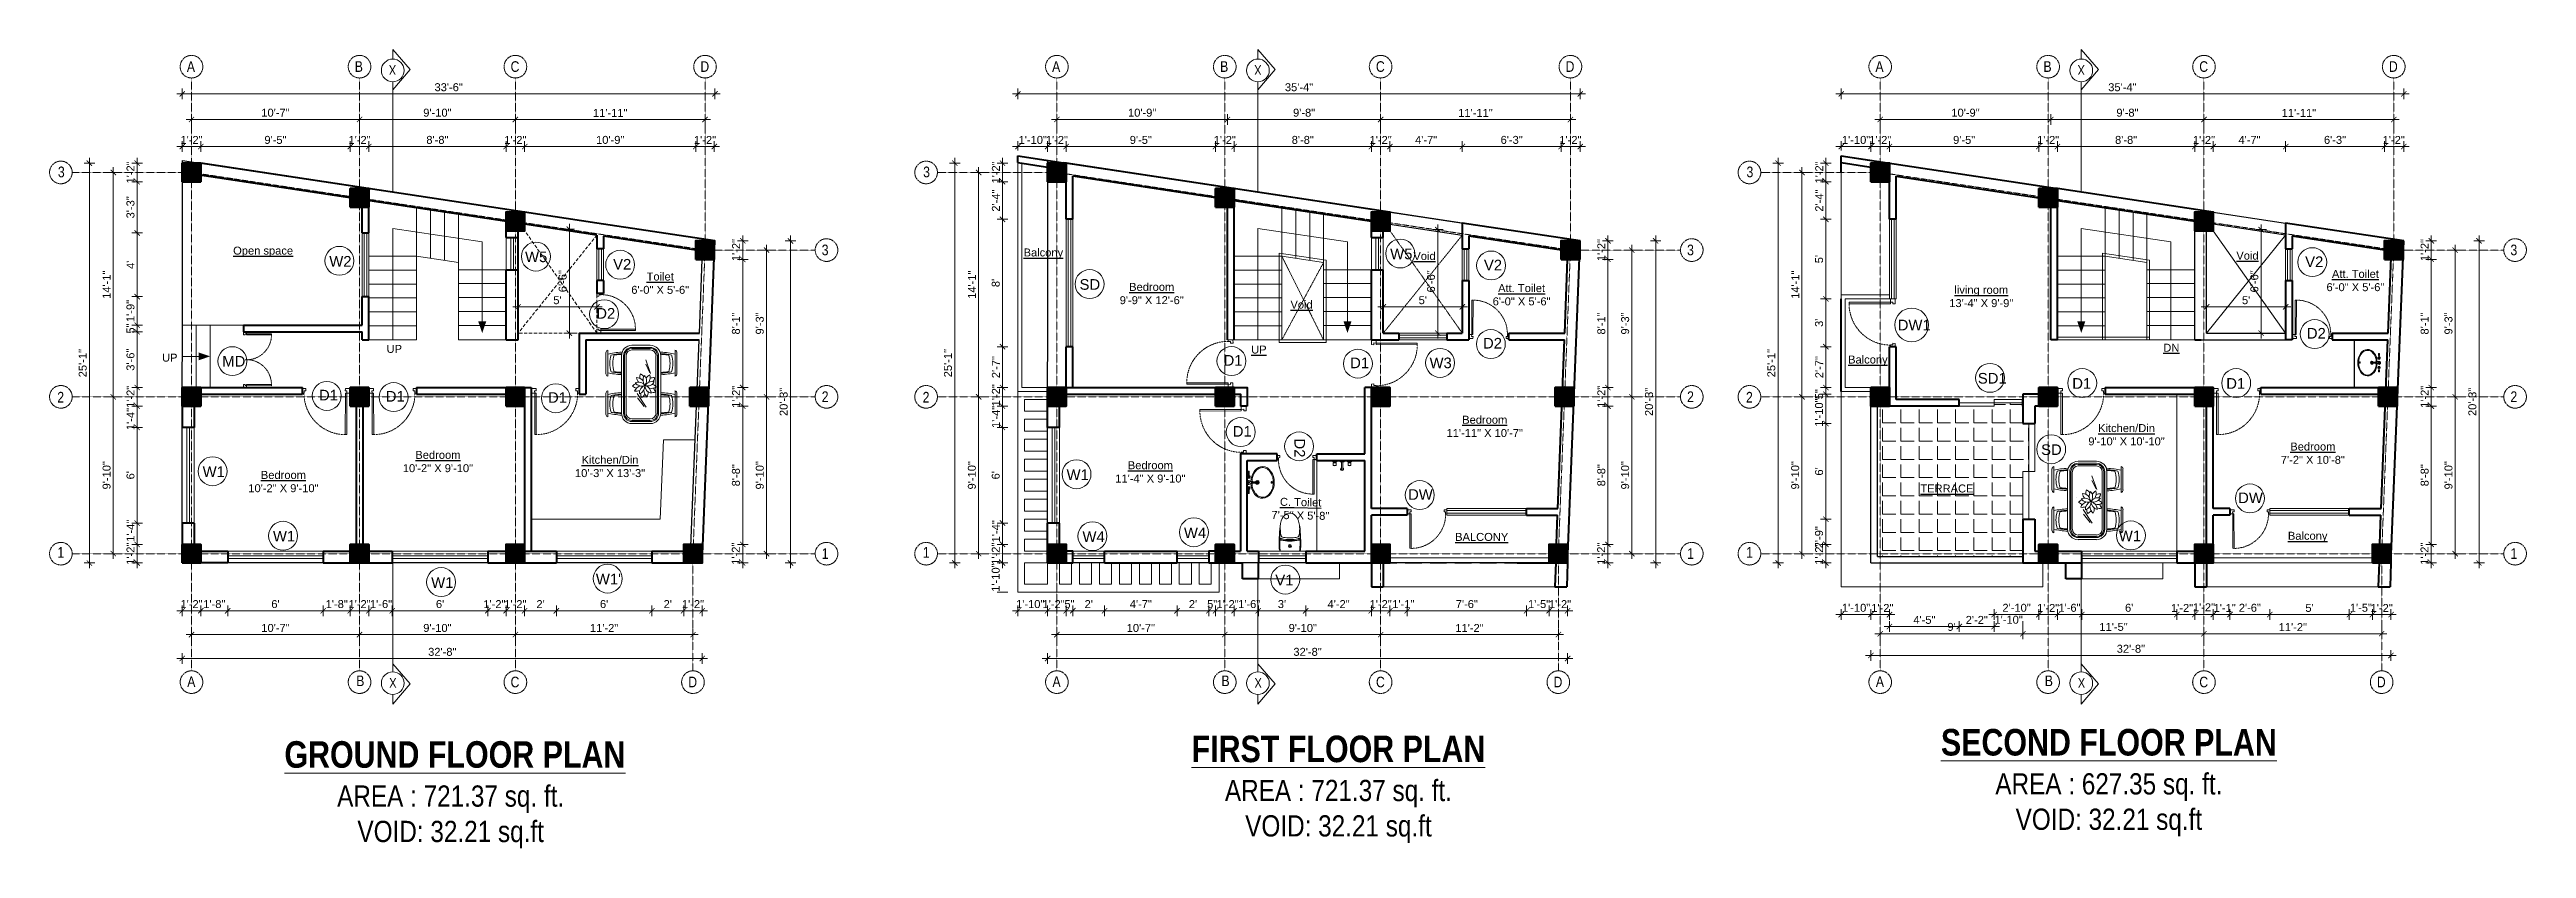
# Model space of a CAD drawing. Header units: inches. Extents: x 136316 to 155547, y -21384 to -17606.
# Drawn here: x 148182 to 150049, y -19972 to -19370 of the extents above; entities that cross this region are included whole.
import ezdxf

# ---------------------------------------------------------------- set-up
doc = ezdxf.new("R2010")
doc.units = ezdxf.units.IN
doc.header["$LTSCALE"] = 0.5
doc.header["$MEASUREMENT"] = 0
doc.header["$PDMODE"] = 66
doc.linetypes.add('CENTER', pattern=[2, 1.25, -0.25, 0.25, -0.25])
doc.linetypes.add('HIDDEN', pattern=[0.375, 0.25, -0.125])
for name, color, linetype, lineweight in [('Annotate-Lite.w', 177, 'Continuous', 9), ('Annotations-Bold.w', 177, 'Continuous', 13), ('C-COLUMN', 1, 'Continuous', 50), ('DIM', 4, 'Continuous', 5), ('DIM 1-100', 4, 'Continuous', 13), ('Door-Window.w', 4, 'Continuous', 15), ('F-FURNITURE', 30, 'Continuous', 13), ('Fittings', 9, 'Continuous', 5), ('Fixture-Fittings.w', 9, 'Continuous', 9), ('HACTH', 253, 'Continuous', 9), ('hatch', 9, 'Continuous', 5), ('PARAPET', 50, 'Continuous', 13), ('stair', 132, 'Continuous', 13), ('TEXT', 220, 'Continuous', 9), ('Text-100.w', 254, 'Continuous', 9), ('Toilet', 7, 'Continuous', 25), ('wall', 1, 'Continuous', 40), ('wall light', 6, 'Continuous', 25), ('window', 4, 'Continuous', 13)]:
    doc.layers.add(name, color=color, linetype=linetype, lineweight=lineweight)
doc.layers.add('furniture', color=31, linetype='Continuous')
doc.styles.add('ARAIL', font='ARIALN.TTF')
doc.styles.add('arial', font='arial.ttf')
doc.styles.add('arial.', font='arial.ttf')
doc.styles.add('gaurav', font='arial.ttf')
doc.styles.get("Standard").update_dxf_attribs({"font": 'arial.ttf'})
doc.dimstyles.new('1 by 96', dxfattribs={"dimtxt": 6, "dimasz": 4, "dimexe": 4, "dimexo": 4, "dimgap": 2, "dimtad": 1, "dimdec": 0, "dimzin": 0, "dimdsep": 46, "dimlunit": 4, "dimtxsty": 'Standard', "dimblk": 'ARCHTICK', "dimcen": 0, "dimdle": 4, "dimadec": 0, "dimazin": 0, "dimtfac": 1, "dimtdec": 0, "dimtix": 1, "dimtofl": 0, "dimtmove": 1, "dimatfit": 3, "dimldrblk": 'ARCHTICK', "dimfxl": 4, "dimfxlon": 1, "dimtolj": 1, "dimtzin": 0, "dimlwd": -1, "dimlwe": -1, "dimarcsym": 0})

msp = doc.modelspace()

# ---------------------------------------------------------------- texts
at = {"layer": 'Annotate-Lite.w', "ltscale": 0.005, "char_height": 8, "attachment_point": 1, "style": 'gaurav'}
for s, insert in [('W2', (148392.6, -19525.4)), ('W5', (148540.2, -19522)), ('V2', (148606.6, -19527.6)), ('W5', (149192.5, -19519.8)), ('V2', (149263.2, -19528.2)), ('V2', (149882.4, -19525.7)), ('SD', (148958.3, -19542.8)), ('D2', (148593.9, -19564.6)), ('D2', (149262.5, -19587.1)), ('DW1', (149575.2, -19573.4)), ('D2', (149883.7, -19579.6)), ('MD', (148311.9, -19600.7)), ('D1', (149066.9, -19600)), ('D1', (149162.3, -19601.9)), ('W3', (149222.2, -19601.9)), ('D1', (148384.8, -19626.2)), ('D1', (148435.2, -19627.1)), ('D1', (148557.5, -19628)), ('SD1', (149635.6, -19613.5)), ('D1', (149706.8, -19617.4)), ('D1', (149822.9, -19617.4)), ('D1', (149073.8, -19653.5)), ('W1', (148297.1, -19683.9)), ('SD', (149683.3, -19667.3)), ('W1', (148948.5, -19686.2)), ('DW', (149206, -19701.1)), ('DW', (149831.9, -19703.6)), ('W1', (148350.1, -19732.5)), ('W4', (148960.5, -19732.9)), ('W4', (149037, -19730)), ('W1', (149741.9, -19732.3)), ('W1', (148469.4, -19767.5)), ("W1'", (148593.6, -19764.8)), ('V1', (149105.9, -19765.6))]:
    msp.add_mtext_dynamic_manual_height_columns(s, width=8, gutter_width=100, heights=[0], dxfattribs=dict(at, insert=insert))
at = {"layer": 'Annotate-Lite.w', "ltscale": 0.005, "insert": (149128.3, -19662.9), "char_height": 8, "attachment_point": 1, "rotation": 270, "style": 'gaurav'}
msp.add_mtext_dynamic_manual_height_columns('D2', width=8, gutter_width=100, heights=[0], dxfattribs=at)
at = {"layer": 'Annotations-Bold.w', "linetype": 'CENTER', "ltscale": 1.5, "char_height": 8, "attachment_point": 1, "style": 'ARAIL'}
for s, insert in [('A', (148285.2, -19378.6)), ('B', (148411.8, -19378.6)), ('C', (148529.3, -19378.6)), ('D', (148672.4, -19378.6)), ('A', (148937.6, -19378.6)), ('B', (149064.3, -19378.6)), ('C', (149181.8, -19378.6)), ('D', (149324.8, -19378.6)), ('A', (149558.4, -19378.6)), ('B', (149685.1, -19378.6)), ('C', (149802.6, -19378.6)), ('D', (149945.6, -19378.6)), ('3', (148188, -19458)), ('3', (148840.4, -19458)), ('3', (149461.2, -19458)), ('3', (148763.9, -19516.8)), ('3', (149416.4, -19516.8)), ('3', (150037.2, -19516.8)), ('2', (148187.5, -19627.8)), ('2', (148763.9, -19627.4)), ('2', (148840, -19627.8)), ('2', (149416.4, -19627.4)), ('2', (149460.8, -19627.8)), ('2', (150037.2, -19627.4)), ('1', (148187.6, -19744.7)), ('1', (148763.9, -19745.6)), ('1', (148840.1, -19744.7)), ('1', (149416.4, -19745.6)), ('1', (149460.9, -19744.7)), ('1', (150037.2, -19745.6)), ('A', (148285.5, -19842.1)), ('B', (148412.9, -19841.5)), ('C', (148529.3, -19842.4)), ('D', (148663.3, -19842.4)), ('A', (148937.9, -19842.1)), ('B', (149065.3, -19841.5)), ('C', (149181.8, -19842.4)), ('D', (149315.7, -19842.4)), ('A', (149558.7, -19842.1)), ('B', (149686.1, -19841.5)), ('C', (149802.6, -19842.4)), ('D', (149936.5, -19842.4))]:
    msp.add_mtext_dynamic_manual_height_columns(s, width=6.539, gutter_width=100, heights=[0], dxfattribs=dict(at, insert=insert))
at = {"layer": 'TEXT', "char_height": 7.2, "attachment_point": 3, "rotation": 180, "style": 'ARAIL'}
for insert in [(148437.5, -19388.6), (149090, -19388.6), (149710.8, -19388.6)]:
    msp.add_mtext_dynamic_manual_height_columns('X', width=125.465, gutter_width=90, heights=[0], dxfattribs=dict(at, insert=insert))
at = {"layer": 'TEXT', "lineweight": -2, "char_height": 6, "attachment_point": 5, "style": 'arial.'}
for s, insert, width in [('{\\LOpen space}', (148342.7, -19522.2), 73.653), ('{\\LBalcony}', (148931, -19523.6), 127.506), ('{\\LVoid}', (149218.4, -19525.4), 127.506), ('{\\LVoid}', (149838.9, -19525.1), 127.506), ('{\\LToilet\\P}6\'-0" X 5\'-6"', (148642.1, -19545.9), 127.506), ('{\\LBedroom\\P}9\'-9" X 12\'-6"', (149012.7, -19553.7), 127.506), ('{\\LAtt. Toilet\\P}6\'-0" X 5\'-6"', (149291.6, -19554.6), 127.506), ('{\\Lliving room\\P}13\'-4" X 9\'-9"', (149638.2, -19555.9), 127.506), ('{\\LAtt. Toilet\\P}6\'-0" X 5\'-6"', (149920.3, -19543.9), 127.506), ('{\\LVoid}', (149125.7, -19562), 127.506), ('UP', (148272.3, -19602), 127.506), ('UP', (148441.6, -19595.4), 127.506), ('{\\LUP}', (149093.5, -19595.9), 127.506), ('{\\LBalcony}', (149552.7, -19604.3), 127.506), ('{\\LDN}', (149781.5, -19594.5), 127.506), ('{\\LBedroom\\P}11\'-11" X 10\'-7"', (149263.8, -19653.8), 127.506), ('{\\LKitchen/Din\\P}9\'-10" X 10\'-10"', (149747.7, -19660.1), 127.506), ('{\\LBedroom\\P}7\'-2" X 10\'-8"', (149888.2, -19674), 127.506), ('{\\LBedroom\\P}10\'-2" X 9\'-10"', (148474.5, -19680.3), 127.506), ('{\\LKitchen/Din\\P}10\'-3" X 13\'-3"', (148604.3, -19684), 127.506), ('{\\LBedroom\\P}11\'-4" X 9\'-10"', (149011.7, -19688.1), 127.506), ('{\\LBedroom\\P}10\'-2" X 9\'-10"', (148358, -19695.4), 127.506), ('{\\LTERRACE}', (149612.3, -19700.6), 127.506), ('{\\LBALCONY}', (149261.5, -19737.1), 127.506), ('{\\LBalcony}', (149884.3, -19737.1), 127.506)]:
    msp.add_mtext(s, dxfattribs=dict(at, insert=insert, width=width))
at = {"layer": 'TEXT', "lineweight": -2, "insert": (149124.9, -19715.9), "char_height": 6, "width": 127.506, "attachment_point": 5, "rotation": 358.9441, "style": 'arial.'}
msp.add_mtext('{\\LC. Toilet\\P}7\'-5" X 5\'-8"', dxfattribs=at)
at = {"layer": 'TEXT', "char_height": 7.2, "attachment_point": 1, "style": 'ARAIL'}
for insert in [(148437.8, -19843.5), (149090.2, -19843.5), (149711, -19843.5)]:
    msp.add_mtext_dynamic_manual_height_columns('X', width=125.465, gutter_width=90, heights=[0], dxfattribs=dict(at, insert=insert))
at = {"layer": 'Text-100.w', "char_height": 20, "width": 569.102, "attachment_point": 2, "style": 'arial'}
for s, insert in [('\\A1;{\\fArial Narrow|b1|i0|c0|p34;\\LFIRST FLOOR PLAN\\P\\fArial Narrow|b0|i0|c0|p34;\\H0.8x;\\lAREA : 721.37 sq. ft.\\PVOID: 32.21 sq.ft}', (149153.5, -19886.8)), ('\\A1;{\\fArial Narrow|b1|i0|c0|p34;\\LSECOND FLOOR PLAN\\P\\fArial Narrow|b0|i0|c0|p34;\\H0.8x;\\lAREA : 627.35 sq. ft.\\PVOID: 32.21 sq.ft}', (149734.4, -19881.8)), ('\\A1;{\\fArial Narrow|b1|i0|c0|p34;\\L GROUND FLOOR PLAN\\P\\fArial Narrow|b0|i0|c0|p34;\\H0.8x;\\lAREA : 721.37 sq. ft.\\PVOID: 32.21 sq.ft}', (148484.1, -19891))]:
    msp.add_mtext(s, dxfattribs=dict(at, insert=insert))

# ---------------------------------------------------------------- blocks, each defined once
blk = doc.blocks.new('FDFDRE')
at = {"ltscale": 3}
for p, q in [((165701.1, -58637.8), (165701.1, -58641.5)), ((165704.8, -58637.8), (165701.1, -58637.8)), ((165701.1, -58641.5), (165703.6, -58641.5)), ((165703.6, -58641.5), (165703.5, -58672.6)), ((165704.8, -58639.7), (165703.6, -58639.7)), ((165703.6, -58639.7), (165703.6, -58641.5)), ((165703.6, -58641.5), (165704.8, -58641.5)), ((165704.8, -58639.7), (165704.8, -58637.8)), ((165704.8, -58641.5), (165704.8, -58672.7)), ((165767, -58639.7), (165767, -58637.8)), ((165767, -58637.8), (165770.6, -58637.8)), ((165767, -58639.7), (165768.2, -58639.7)), ((165767, -58641.5), (165767, -58672.7)), ((165768.2, -58641.5), (165767, -58641.5)), ((165768.2, -58639.7), (165768.2, -58641.5)), ((165770.7, -58641.5), (165768.2, -58641.5)), ((165768.2, -58641.5), (165768.2, -58672.6)), ((165770.6, -58637.8), (165770.7, -58641.5)), ((165703.5, -58672.6), (165704.8, -58672.7)), ((165768.2, -58672.6), (165767, -58672.7))]:
    blk.add_line(p, q, dxfattribs=at)
at = {"layer": 'Door-Window.w', "color": 9, "linetype": 'HIDDEN', "lineweight": 18}
for centre, start, end in [((165704.8, -58641.5), 269.9618, 3.3835), ((165767, -58641.5), 176.6165, 270.0382)]:
    blk.add_arc(centre, 31.2, start, end, dxfattribs=at)
blk = doc.blocks.new('3-0')
at = {"ltscale": 3}
for p, q in [((11063, 10097.7), (11066, 10099.9)), ((11063, 10097.7), (11064.5, 10095.7)), ((11066, 10096.8), (11064.5, 10095.7)), ((11065.3, 10097.8), (11066.7, 10098.9)), ((11066, 10096.8), (11065.3, 10097.8)), ((11066, 10099.9), (11066.7, 10098.9)), ((11085.5, 10074.1), (11110.3, 10093)), ((11086.2, 10073.2), (11111, 10092)), ((11111, 10092), (11110.3, 10093)), ((11084, 10073), (11082.6, 10071.9)), ((11082.6, 10071.9), (11084.8, 10069)), ((11084, 10073), (11084.8, 10072)), ((11084.8, 10072), (11086.2, 10073.2)), ((11084.8, 10069), (11087.7, 10071.2)), ((11086.2, 10073.2), (11085.5, 10074.1)), ((11087.7, 10071.2), (11086.2, 10073.2))]:
    blk.add_line(p, q, dxfattribs=at)
at = {"layer": 'Door-Window.w', "color": 9, "linetype": 'HIDDEN', "lineweight": 18}
blk.add_arc((11085.5, 10074.1), 31.2, 37.1906, 127.1465, dxfattribs=at)
blk = doc.blocks.new('_ArchTick')
at = {"color": 0, "linetype": 'ByBlock', "const_width": 0.15}
blk.add_lwpolyline([(-0.5, -0.5), (0.5, 0.5)], dxfattribs=at)
blk = doc.blocks.new('*D374')
at = {"layer": 'Defpoints', "color": 0, "transparency": 16777216}
for p in [(148281.7, -19455.4), (148295.7, -19442.9), (148295.7, -19455.4)]:
    blk.add_point(p, dxfattribs=at)
at = {"layer": 'DIM 1-100', "color": 0, "transparency": 16777216}
for p, q in [((148281.7, -19446.9), (148281.7, -19438.9)), ((148295.7, -19446.9), (148295.7, -19438.9)), ((148277.7, -19442.9), (148299.7, -19442.9))]:
    blk.add_line(p, q, dxfattribs=at)
at = {"layer": 'DIM 1-100', "color": 0, "transparency": 16777216, "xscale": 4, "yscale": 4, "zscale": 4, "rotation": 180}
blk.add_blockref('_ArchTick', (148281.7, -19442.9), dxfattribs=at)
at = {"layer": 'DIM 1-100', "color": 0, "transparency": 16777216, "xscale": 4, "yscale": 4, "zscale": 4}
blk.add_blockref('_ArchTick', (148295.7, -19442.9), dxfattribs=at)
at = {"layer": 'DIM 1-100', "color": 0, "transparency": 16777216, "insert": (148288.7, -19437.9), "char_height": 6, "attachment_point": 5}
blk.add_mtext('\\A1;1\'-2"', dxfattribs=at)
blk = doc.blocks.new('*D375')
at = {"layer": 'Defpoints', "color": 0, "transparency": 16777216}
for p in [(148295.7, -19455.4), (148408.4, -19442.9), (148408.4, -19474.6)]:
    blk.add_point(p, dxfattribs=at)
at = {"layer": 'DIM 1-100', "color": 0, "transparency": 16777216}
for p, q in [((148295.7, -19446.9), (148295.7, -19438.9)), ((148408.4, -19446.9), (148408.4, -19438.9)), ((148291.7, -19442.9), (148412.4, -19442.9))]:
    blk.add_line(p, q, dxfattribs=at)
at = {"layer": 'DIM 1-100', "color": 0, "transparency": 16777216, "xscale": 4, "yscale": 4, "zscale": 4, "rotation": 180}
blk.add_blockref('_ArchTick', (148295.7, -19442.9), dxfattribs=at)
at = {"layer": 'DIM 1-100', "color": 0, "transparency": 16777216, "xscale": 4, "yscale": 4, "zscale": 4}
blk.add_blockref('_ArchTick', (148408.4, -19442.9), dxfattribs=at)
at = {"layer": 'DIM 1-100', "color": 0, "transparency": 16777216, "insert": (148352, -19437.9), "char_height": 6, "attachment_point": 5}
blk.add_mtext('\\A1;9\'-5"', dxfattribs=at)
blk = doc.blocks.new('*D376')
at = {"layer": 'Defpoints', "color": 0, "transparency": 16777216}
for p in [(148422.4, -19442.9), (148408.4, -19474.6), (148422.4, -19474.6)]:
    blk.add_point(p, dxfattribs=at)
at = {"layer": 'DIM 1-100', "color": 0, "transparency": 16777216}
for p, q in [((148408.4, -19446.9), (148408.4, -19438.9)), ((148422.4, -19446.9), (148422.4, -19438.9)), ((148404.4, -19442.9), (148426.4, -19442.9))]:
    blk.add_line(p, q, dxfattribs=at)
at = {"layer": 'DIM 1-100', "color": 0, "transparency": 16777216, "xscale": 4, "yscale": 4, "zscale": 4, "rotation": 180}
blk.add_blockref('_ArchTick', (148408.4, -19442.9), dxfattribs=at)
at = {"layer": 'DIM 1-100', "color": 0, "transparency": 16777216, "xscale": 4, "yscale": 4, "zscale": 4}
blk.add_blockref('_ArchTick', (148422.4, -19442.9), dxfattribs=at)
at = {"layer": 'DIM 1-100', "color": 0, "transparency": 16777216, "insert": (148415.4, -19437.9), "char_height": 6, "attachment_point": 5}
blk.add_mtext('\\A1;1\'-2"', dxfattribs=at)
blk = doc.blocks.new('*D377')
at = {"layer": 'Defpoints', "color": 0, "transparency": 16777216}
for p in [(148525.9, -19442.9), (148422.4, -19474.6), (148525.9, -19492.3)]:
    blk.add_point(p, dxfattribs=at)
at = {"layer": 'DIM 1-100', "color": 0, "transparency": 16777216}
for p, q in [((148422.4, -19446.9), (148422.4, -19438.9)), ((148525.9, -19446.9), (148525.9, -19438.9)), ((148418.4, -19442.9), (148529.9, -19442.9))]:
    blk.add_line(p, q, dxfattribs=at)
at = {"layer": 'DIM 1-100', "color": 0, "transparency": 16777216, "xscale": 4, "yscale": 4, "zscale": 4, "rotation": 180}
blk.add_blockref('_ArchTick', (148422.4, -19442.9), dxfattribs=at)
at = {"layer": 'DIM 1-100', "color": 0, "transparency": 16777216, "xscale": 4, "yscale": 4, "zscale": 4}
blk.add_blockref('_ArchTick', (148525.9, -19442.9), dxfattribs=at)
at = {"layer": 'DIM 1-100', "color": 0, "transparency": 16777216, "insert": (148474.1, -19437.9), "char_height": 6, "attachment_point": 5}
blk.add_mtext('\\A1;8\'-8"', dxfattribs=at)
blk = doc.blocks.new('*D378')
at = {"layer": 'Defpoints', "color": 0, "transparency": 16777216}
for p in [(148539.9, -19442.9), (148525.9, -19492.3), (148539.9, -19492.3)]:
    blk.add_point(p, dxfattribs=at)
at = {"layer": 'DIM 1-100', "color": 0, "transparency": 16777216}
for p, q in [((148525.9, -19446.9), (148525.9, -19438.9)), ((148539.9, -19446.9), (148539.9, -19438.9)), ((148521.9, -19442.9), (148543.9, -19442.9))]:
    blk.add_line(p, q, dxfattribs=at)
at = {"layer": 'DIM 1-100', "color": 0, "transparency": 16777216, "xscale": 4, "yscale": 4, "zscale": 4, "rotation": 180}
blk.add_blockref('_ArchTick', (148525.9, -19442.9), dxfattribs=at)
at = {"layer": 'DIM 1-100', "color": 0, "transparency": 16777216, "xscale": 4, "yscale": 4, "zscale": 4}
blk.add_blockref('_ArchTick', (148539.9, -19442.9), dxfattribs=at)
at = {"layer": 'DIM 1-100', "color": 0, "transparency": 16777216, "insert": (148532.9, -19437.9), "char_height": 6, "attachment_point": 5}
blk.add_mtext('\\A1;1\'-2"', dxfattribs=at)
blk = doc.blocks.new('*D379')
at = {"layer": 'Defpoints', "color": 0, "transparency": 16777216}
for p in [(148668.9, -19442.9), (148539.9, -19492.3), (148668.9, -19513.9)]:
    blk.add_point(p, dxfattribs=at)
at = {"layer": 'DIM 1-100', "color": 0, "transparency": 16777216}
for p, q in [((148539.9, -19446.9), (148539.9, -19438.9)), ((148668.9, -19446.9), (148668.9, -19438.9)), ((148535.9, -19442.9), (148672.9, -19442.9))]:
    blk.add_line(p, q, dxfattribs=at)
at = {"layer": 'DIM 1-100', "color": 0, "transparency": 16777216, "xscale": 4, "yscale": 4, "zscale": 4, "rotation": 180}
blk.add_blockref('_ArchTick', (148539.9, -19442.9), dxfattribs=at)
at = {"layer": 'DIM 1-100', "color": 0, "transparency": 16777216, "xscale": 4, "yscale": 4, "zscale": 4}
blk.add_blockref('_ArchTick', (148668.9, -19442.9), dxfattribs=at)
at = {"layer": 'DIM 1-100', "color": 0, "transparency": 16777216, "insert": (148604.4, -19437.9), "char_height": 6, "attachment_point": 5}
blk.add_mtext('\\A1;10\'-9"', dxfattribs=at)
blk = doc.blocks.new('*D380')
at = {"layer": 'Defpoints', "color": 0, "transparency": 16777216}
for p in [(148682.9, -19442.9), (148668.9, -19513.9), (148682.9, -19513.9)]:
    blk.add_point(p, dxfattribs=at)
at = {"layer": 'DIM 1-100', "color": 0, "transparency": 16777216}
for p, q in [((148668.9, -19446.9), (148668.9, -19438.9)), ((148682.9, -19446.9), (148682.9, -19438.9)), ((148664.9, -19442.9), (148686.9, -19442.9))]:
    blk.add_line(p, q, dxfattribs=at)
at = {"layer": 'DIM 1-100', "color": 0, "transparency": 16777216, "xscale": 4, "yscale": 4, "zscale": 4, "rotation": 180}
blk.add_blockref('_ArchTick', (148668.9, -19442.9), dxfattribs=at)
at = {"layer": 'DIM 1-100', "color": 0, "transparency": 16777216, "xscale": 4, "yscale": 4, "zscale": 4}
blk.add_blockref('_ArchTick', (148682.9, -19442.9), dxfattribs=at)
at = {"layer": 'DIM 1-100', "color": 0, "transparency": 16777216, "insert": (148675.9, -19437.9), "char_height": 6, "attachment_point": 5}
blk.add_mtext('\\A1;1\'-2"', dxfattribs=at)
blk = doc.blocks.new('*D381')
at = {"layer": 'Defpoints', "color": 0, "transparency": 16777216}
for p in [(148532.9, -19422.5), (148532.9, -19499.3), (148675.9, -19520.9)]:
    blk.add_point(p, dxfattribs=at)
at = {"layer": 'DIM 1-100', "color": 0, "transparency": 16777216}
for p, q in [((148679.9, -19422.5), (148528.9, -19422.5)), ((148532.9, -19426.5), (148532.9, -19418.5)), ((148675.9, -19426.5), (148675.9, -19418.5))]:
    blk.add_line(p, q, dxfattribs=at)
at = {"layer": 'DIM 1-100', "color": 0, "transparency": 16777216, "xscale": 4, "yscale": 4, "zscale": 4, "rotation": 180}
blk.add_blockref('_ArchTick', (148532.9, -19422.5), dxfattribs=at)
at = {"layer": 'DIM 1-100', "color": 0, "transparency": 16777216, "xscale": 4, "yscale": 4, "zscale": 4}
blk.add_blockref('_ArchTick', (148675.9, -19422.5), dxfattribs=at)
at = {"layer": 'DIM 1-100', "color": 0, "transparency": 16777216, "insert": (148604.4, -19417.5), "char_height": 6, "attachment_point": 5}
blk.add_mtext('\\A1;11\'-11"', dxfattribs=at)
blk = doc.blocks.new('*D382')
at = {"layer": 'Defpoints', "color": 0, "transparency": 16777216}
for p in [(148415.4, -19422.5), (148415.4, -19481.6), (148532.9, -19499.3)]:
    blk.add_point(p, dxfattribs=at)
at = {"layer": 'DIM 1-100', "color": 0, "transparency": 16777216}
for p, q in [((148536.9, -19422.5), (148411.4, -19422.5)), ((148415.4, -19426.5), (148415.4, -19418.5)), ((148532.9, -19426.5), (148532.9, -19418.5))]:
    blk.add_line(p, q, dxfattribs=at)
at = {"layer": 'DIM 1-100', "color": 0, "transparency": 16777216, "xscale": 4, "yscale": 4, "zscale": 4, "rotation": 180}
blk.add_blockref('_ArchTick', (148415.4, -19422.5), dxfattribs=at)
at = {"layer": 'DIM 1-100', "color": 0, "transparency": 16777216, "xscale": 4, "yscale": 4, "zscale": 4}
blk.add_blockref('_ArchTick', (148532.9, -19422.5), dxfattribs=at)
at = {"layer": 'DIM 1-100', "color": 0, "transparency": 16777216, "insert": (148474.1, -19417.4), "char_height": 6, "attachment_point": 5}
blk.add_mtext('\\A1;9\'-10"', dxfattribs=at)
blk = doc.blocks.new('*D383')
at = {"layer": 'Defpoints', "color": 0, "transparency": 16777216}
for p in [(148288.7, -19422.5), (148288.7, -19462.4), (148415.4, -19481.6)]:
    blk.add_point(p, dxfattribs=at)
at = {"layer": 'DIM 1-100', "color": 0, "transparency": 16777216}
for p, q in [((148419.4, -19422.5), (148284.7, -19422.5)), ((148288.7, -19426.5), (148288.7, -19418.5)), ((148415.4, -19426.5), (148415.4, -19418.5))]:
    blk.add_line(p, q, dxfattribs=at)
at = {"layer": 'DIM 1-100', "color": 0, "transparency": 16777216, "xscale": 4, "yscale": 4, "zscale": 4, "rotation": 180}
blk.add_blockref('_ArchTick', (148288.7, -19422.5), dxfattribs=at)
at = {"layer": 'DIM 1-100', "color": 0, "transparency": 16777216, "xscale": 4, "yscale": 4, "zscale": 4}
blk.add_blockref('_ArchTick', (148415.4, -19422.5), dxfattribs=at)
at = {"layer": 'DIM 1-100', "color": 0, "transparency": 16777216, "insert": (148352, -19417.4), "char_height": 6, "attachment_point": 5}
blk.add_mtext('\\A1;10\'-7"', dxfattribs=at)
blk = doc.blocks.new('*D384')
at = {"layer": 'Defpoints', "color": 0, "transparency": 16777216}
for p in [(148683.4, -19403.2), (148281.7, -19455.4), (148683.4, -19514)]:
    blk.add_point(p, dxfattribs=at)
at = {"layer": 'DIM 1-100', "color": 0, "transparency": 16777216}
for p, q in [((148277.7, -19403.2), (148687.4, -19403.2)), ((148281.7, -19407.2), (148281.7, -19399.2)), ((148683.4, -19407.2), (148683.4, -19399.2))]:
    blk.add_line(p, q, dxfattribs=at)
at = {"layer": 'DIM 1-100', "color": 0, "transparency": 16777216, "xscale": 4, "yscale": 4, "zscale": 4, "rotation": 180}
blk.add_blockref('_ArchTick', (148281.7, -19403.2), dxfattribs=at)
at = {"layer": 'DIM 1-100', "color": 0, "transparency": 16777216, "xscale": 4, "yscale": 4, "zscale": 4}
blk.add_blockref('_ArchTick', (148683.4, -19403.2), dxfattribs=at)
at = {"layer": 'DIM 1-100', "color": 0, "transparency": 16777216, "insert": (148482.6, -19398.2), "char_height": 6, "attachment_point": 5}
blk.add_mtext('\\A1;33\'-6"', dxfattribs=at)
blk = doc.blocks.new('*D385')
at = {"layer": 'Defpoints', "color": 0, "transparency": 16777216}
for p in [(148682.9, -19513.9), (148682.9, -19527.9), (148704.3, -19527.9)]:
    blk.add_point(p, dxfattribs=at)
at = {"layer": 'DIM 1-100', "color": 0, "transparency": 16777216}
for p, q in [((148700.3, -19513.9), (148708.3, -19513.9)), ((148704.3, -19509.9), (148704.3, -19531.9)), ((148700.3, -19527.9), (148708.3, -19527.9))]:
    blk.add_line(p, q, dxfattribs=at)
at = {"layer": 'DIM 1-100', "color": 0, "transparency": 16777216, "xscale": 4, "yscale": 4, "zscale": 4}
for p, rotation in [((148704.3, -19513.9), 90), ((148704.3, -19527.9), 270)]:
    blk.add_blockref('_ArchTick', p, dxfattribs=dict(at, rotation=rotation))
at = {"layer": 'DIM 1-100', "color": 0, "transparency": 16777216, "insert": (148699.3, -19520.9), "char_height": 6, "attachment_point": 5, "rotation": 90}
blk.add_mtext('\\A1;1\'-2"', dxfattribs=at)
blk = doc.blocks.new('*D386')
at = {"layer": 'Defpoints', "color": 0, "transparency": 16777216}
for p in [(148682.9, -19527.9), (148678.5, -19624.5), (148704.3, -19624.5)]:
    blk.add_point(p, dxfattribs=at)
at = {"layer": 'DIM 1-100', "color": 0, "transparency": 16777216}
for p, q in [((148700.3, -19527.9), (148708.3, -19527.9)), ((148704.3, -19523.9), (148704.3, -19628.5)), ((148700.3, -19624.5), (148708.3, -19624.5))]:
    blk.add_line(p, q, dxfattribs=at)
at = {"layer": 'DIM 1-100', "color": 0, "transparency": 16777216, "xscale": 4, "yscale": 4, "zscale": 4}
for p, rotation in [((148704.3, -19527.9), 90), ((148704.3, -19624.5), 270)]:
    blk.add_blockref('_ArchTick', p, dxfattribs=dict(at, rotation=rotation))
at = {"layer": 'DIM 1-100', "color": 0, "transparency": 16777216, "insert": (148699.2, -19576.2), "char_height": 6, "attachment_point": 5, "rotation": 90}
blk.add_mtext('\\A1;8\'-1"', dxfattribs=at)
blk = doc.blocks.new('*D387')
at = {"layer": 'Defpoints', "color": 0, "transparency": 16777216}
for p in [(148678.5, -19624.5), (148678.5, -19638.5), (148704.3, -19638.5)]:
    blk.add_point(p, dxfattribs=at)
at = {"layer": 'DIM 1-100', "color": 0, "transparency": 16777216}
for p, q in [((148700.3, -19624.5), (148708.3, -19624.5)), ((148704.3, -19620.5), (148704.3, -19642.5)), ((148700.3, -19638.5), (148708.3, -19638.5))]:
    blk.add_line(p, q, dxfattribs=at)
at = {"layer": 'DIM 1-100', "color": 0, "transparency": 16777216, "xscale": 4, "yscale": 4, "zscale": 4}
for p, rotation in [((148704.3, -19624.5), 90), ((148704.3, -19638.5), 270)]:
    blk.add_blockref('_ArchTick', p, dxfattribs=dict(at, rotation=rotation))
at = {"layer": 'DIM 1-100', "color": 0, "transparency": 16777216, "insert": (148699.3, -19631.5), "char_height": 6, "attachment_point": 5, "rotation": 90}
blk.add_mtext('\\A1;1\'-2"', dxfattribs=at)
blk = doc.blocks.new('*D388')
at = {"layer": 'Defpoints', "color": 0, "transparency": 16777216}
for p in [(148678.5, -19638.5), (148673.8, -19742.7), (148704.3, -19742.7)]:
    blk.add_point(p, dxfattribs=at)
at = {"layer": 'DIM 1-100', "color": 0, "transparency": 16777216}
for p, q in [((148700.3, -19638.5), (148708.3, -19638.5)), ((148704.3, -19634.5), (148704.3, -19746.7)), ((148700.3, -19742.7), (148708.3, -19742.7))]:
    blk.add_line(p, q, dxfattribs=at)
at = {"layer": 'DIM 1-100', "color": 0, "transparency": 16777216, "xscale": 4, "yscale": 4, "zscale": 4}
for p, rotation in [((148704.3, -19638.5), 90), ((148704.3, -19742.7), 270)]:
    blk.add_blockref('_ArchTick', p, dxfattribs=dict(at, rotation=rotation))
at = {"layer": 'DIM 1-100', "color": 0, "transparency": 16777216, "insert": (148699.2, -19690.6), "char_height": 6, "attachment_point": 5, "rotation": 90}
blk.add_mtext('\\A1;8\'-8"', dxfattribs=at)
blk = doc.blocks.new('*D389')
at = {"layer": 'Defpoints', "color": 0, "transparency": 16777216}
for p in [(148673.8, -19742.7), (148673.8, -19756.7), (148704.3, -19756.7)]:
    blk.add_point(p, dxfattribs=at)
at = {"layer": 'DIM 1-100', "color": 0, "transparency": 16777216}
for p, q in [((148704.3, -19738.7), (148704.3, -19760.7)), ((148700.3, -19742.7), (148708.3, -19742.7)), ((148700.3, -19756.7), (148708.3, -19756.7))]:
    blk.add_line(p, q, dxfattribs=at)
at = {"layer": 'DIM 1-100', "color": 0, "transparency": 16777216, "xscale": 4, "yscale": 4, "zscale": 4}
for p, rotation in [((148704.3, -19742.7), 90), ((148704.3, -19756.7), 270)]:
    blk.add_blockref('_ArchTick', p, dxfattribs=dict(at, rotation=rotation))
at = {"layer": 'DIM 1-100', "color": 0, "transparency": 16777216, "insert": (148699.1, -19749.7), "char_height": 6, "attachment_point": 5, "rotation": 90}
blk.add_mtext('\\A1;1\'-2"', dxfattribs=at)
blk = doc.blocks.new('*D390')
at = {"layer": 'Defpoints', "color": 0, "transparency": 16777216}
for p in [(148659.8, -19756.7), (148673.8, -19756.7), (148659.8, -19792.7)]:
    blk.add_point(p, dxfattribs=at)
at = {"layer": 'DIM 1-100', "color": 0, "transparency": 16777216}
for p, q in [((148677.8, -19792.7), (148655.8, -19792.7)), ((148659.8, -19788.7), (148659.8, -19796.7)), ((148673.8, -19788.7), (148673.8, -19796.7))]:
    blk.add_line(p, q, dxfattribs=at)
at = {"layer": 'DIM 1-100', "color": 0, "transparency": 16777216, "xscale": 4, "yscale": 4, "zscale": 4, "rotation": 180}
blk.add_blockref('_ArchTick', (148659.8, -19792.7), dxfattribs=at)
at = {"layer": 'DIM 1-100', "color": 0, "transparency": 16777216, "xscale": 4, "yscale": 4, "zscale": 4}
blk.add_blockref('_ArchTick', (148673.8, -19792.7), dxfattribs=at)
at = {"layer": 'DIM 1-100', "color": 0, "transparency": 16777216, "insert": (148666.8, -19787.7), "char_height": 6, "attachment_point": 5}
blk.add_mtext('\\A1;1\'-2"', dxfattribs=at)
blk = doc.blocks.new('*D391')
at = {"layer": 'Defpoints', "color": 0, "transparency": 16777216}
for p in [(148635.8, -19756.7), (148659.8, -19756.7), (148635.8, -19792.7)]:
    blk.add_point(p, dxfattribs=at)
at = {"layer": 'DIM 1-100', "color": 0, "transparency": 16777216}
for p, q in [((148663.8, -19792.7), (148631.8, -19792.7)), ((148635.8, -19788.7), (148635.8, -19796.7)), ((148659.8, -19788.7), (148659.8, -19796.7))]:
    blk.add_line(p, q, dxfattribs=at)
at = {"layer": 'DIM 1-100', "color": 0, "transparency": 16777216, "xscale": 4, "yscale": 4, "zscale": 4, "rotation": 180}
blk.add_blockref('_ArchTick', (148635.8, -19792.7), dxfattribs=at)
at = {"layer": 'DIM 1-100', "color": 0, "transparency": 16777216, "xscale": 4, "yscale": 4, "zscale": 4}
blk.add_blockref('_ArchTick', (148659.8, -19792.7), dxfattribs=at)
at = {"layer": 'DIM 1-100', "color": 0, "transparency": 16777216, "insert": (148647.8, -19787.7), "char_height": 6, "attachment_point": 5}
blk.add_mtext("\\A1;2'", dxfattribs=at)
blk = doc.blocks.new('*D392')
at = {"layer": 'Defpoints', "color": 0, "transparency": 16777216}
for p in [(148563.8, -19756.7), (148635.8, -19756.7), (148563.8, -19792.7)]:
    blk.add_point(p, dxfattribs=at)
at = {"layer": 'DIM 1-100', "color": 0, "transparency": 16777216}
for p, q in [((148639.8, -19792.7), (148559.8, -19792.7)), ((148563.8, -19788.7), (148563.8, -19796.7)), ((148635.8, -19788.7), (148635.8, -19796.7))]:
    blk.add_line(p, q, dxfattribs=at)
at = {"layer": 'DIM 1-100', "color": 0, "transparency": 16777216, "xscale": 4, "yscale": 4, "zscale": 4, "rotation": 180}
blk.add_blockref('_ArchTick', (148563.8, -19792.7), dxfattribs=at)
at = {"layer": 'DIM 1-100', "color": 0, "transparency": 16777216, "xscale": 4, "yscale": 4, "zscale": 4}
blk.add_blockref('_ArchTick', (148635.8, -19792.7), dxfattribs=at)
at = {"layer": 'DIM 1-100', "color": 0, "transparency": 16777216, "insert": (148599.8, -19787.7), "char_height": 6, "attachment_point": 5}
blk.add_mtext("\\A1;6'", dxfattribs=at)
blk = doc.blocks.new('*D393')
at = {"layer": 'Defpoints', "color": 0, "transparency": 16777216}
for p in [(148539.9, -19756.7), (148563.8, -19756.7), (148539.9, -19792.7)]:
    blk.add_point(p, dxfattribs=at)
at = {"layer": 'DIM 1-100', "color": 0, "transparency": 16777216}
for p, q in [((148567.8, -19792.7), (148535.9, -19792.7)), ((148539.9, -19788.7), (148539.9, -19796.7)), ((148563.8, -19788.7), (148563.8, -19796.7))]:
    blk.add_line(p, q, dxfattribs=at)
at = {"layer": 'DIM 1-100', "color": 0, "transparency": 16777216, "xscale": 4, "yscale": 4, "zscale": 4, "rotation": 180}
blk.add_blockref('_ArchTick', (148539.9, -19792.7), dxfattribs=at)
at = {"layer": 'DIM 1-100', "color": 0, "transparency": 16777216, "xscale": 4, "yscale": 4, "zscale": 4}
blk.add_blockref('_ArchTick', (148563.8, -19792.7), dxfattribs=at)
at = {"layer": 'DIM 1-100', "color": 0, "transparency": 16777216, "insert": (148551.9, -19787.7), "char_height": 6, "attachment_point": 5}
blk.add_mtext("\\A1;2'", dxfattribs=at)
blk = doc.blocks.new('*D394')
at = {"layer": 'Defpoints', "color": 0, "transparency": 16777216}
for p in [(148525.9, -19756.7), (148539.9, -19756.7), (148525.9, -19792.7)]:
    blk.add_point(p, dxfattribs=at)
at = {"layer": 'DIM 1-100', "color": 0, "transparency": 16777216}
for p, q in [((148543.9, -19792.7), (148521.9, -19792.7)), ((148525.9, -19788.7), (148525.9, -19796.7)), ((148539.9, -19788.7), (148539.9, -19796.7))]:
    blk.add_line(p, q, dxfattribs=at)
at = {"layer": 'DIM 1-100', "color": 0, "transparency": 16777216, "xscale": 4, "yscale": 4, "zscale": 4, "rotation": 180}
blk.add_blockref('_ArchTick', (148525.9, -19792.7), dxfattribs=at)
at = {"layer": 'DIM 1-100', "color": 0, "transparency": 16777216, "xscale": 4, "yscale": 4, "zscale": 4}
blk.add_blockref('_ArchTick', (148539.9, -19792.7), dxfattribs=at)
at = {"layer": 'DIM 1-100', "color": 0, "transparency": 16777216, "insert": (148532.9, -19787.7), "char_height": 6, "attachment_point": 5}
blk.add_mtext('\\A1;1\'-2"', dxfattribs=at)
blk = doc.blocks.new('*D395')
at = {"layer": 'Defpoints', "color": 0, "transparency": 16777216}
for p in [(148512.1, -19756.7), (148525.9, -19756.7), (148512.1, -19792.7)]:
    blk.add_point(p, dxfattribs=at)
at = {"layer": 'DIM 1-100', "color": 0, "transparency": 16777216}
for p, q in [((148529.9, -19792.7), (148508.1, -19792.7)), ((148512.1, -19788.7), (148512.1, -19796.7)), ((148525.9, -19788.7), (148525.9, -19796.7))]:
    blk.add_line(p, q, dxfattribs=at)
at = {"layer": 'DIM 1-100', "color": 0, "transparency": 16777216, "xscale": 4, "yscale": 4, "zscale": 4, "rotation": 180}
blk.add_blockref('_ArchTick', (148512.1, -19792.7), dxfattribs=at)
at = {"layer": 'DIM 1-100', "color": 0, "transparency": 16777216, "xscale": 4, "yscale": 4, "zscale": 4}
blk.add_blockref('_ArchTick', (148525.9, -19792.7), dxfattribs=at)
at = {"layer": 'DIM 1-100', "color": 0, "transparency": 16777216, "insert": (148517.1, -19787.7), "char_height": 6, "attachment_point": 5}
blk.add_mtext('\\A1;1\'-2"', dxfattribs=at)
blk = doc.blocks.new('*D396')
at = {"layer": 'Defpoints', "color": 0, "transparency": 16777216}
for p in [(148440.1, -19756.7), (148512.1, -19756.7), (148440.1, -19792.7)]:
    blk.add_point(p, dxfattribs=at)
at = {"layer": 'DIM 1-100', "color": 0, "transparency": 16777216}
for p, q in [((148516.1, -19792.7), (148436.1, -19792.7)), ((148440.1, -19788.7), (148440.1, -19796.7)), ((148512.1, -19788.7), (148512.1, -19796.7))]:
    blk.add_line(p, q, dxfattribs=at)
at = {"layer": 'DIM 1-100', "color": 0, "transparency": 16777216, "xscale": 4, "yscale": 4, "zscale": 4, "rotation": 180}
blk.add_blockref('_ArchTick', (148440.1, -19792.7), dxfattribs=at)
at = {"layer": 'DIM 1-100', "color": 0, "transparency": 16777216, "xscale": 4, "yscale": 4, "zscale": 4}
blk.add_blockref('_ArchTick', (148512.1, -19792.7), dxfattribs=at)
at = {"layer": 'DIM 1-100', "color": 0, "transparency": 16777216, "insert": (148476.1, -19787.7), "char_height": 6, "attachment_point": 5}
blk.add_mtext("\\A1;6'", dxfattribs=at)
blk = doc.blocks.new('*D300')
at = {"layer": 'Defpoints', "color": 0, "transparency": 16777216}
for p in [(148422.4, -19756.7), (148440.1, -19756.7), (148422.4, -19792.7)]:
    blk.add_point(p, dxfattribs=at)
at = {"layer": 'DIM 1-100', "color": 0, "transparency": 16777216}
for p, q in [((148444.1, -19792.7), (148418.4, -19792.7)), ((148422.4, -19788.7), (148422.4, -19796.7)), ((148440.1, -19788.7), (148440.1, -19796.7))]:
    blk.add_line(p, q, dxfattribs=at)
at = {"layer": 'DIM 1-100', "color": 0, "transparency": 16777216, "xscale": 4, "yscale": 4, "zscale": 4, "rotation": 180}
blk.add_blockref('_ArchTick', (148422.4, -19792.7), dxfattribs=at)
at = {"layer": 'DIM 1-100', "color": 0, "transparency": 16777216, "xscale": 4, "yscale": 4, "zscale": 4}
blk.add_blockref('_ArchTick', (148440.1, -19792.7), dxfattribs=at)
at = {"layer": 'DIM 1-100', "color": 0, "transparency": 16777216, "insert": (148431.6, -19787.7), "char_height": 6, "attachment_point": 5}
blk.add_mtext('\\A1;1\'-6"', dxfattribs=at)
blk = doc.blocks.new('*D397')
at = {"layer": 'Defpoints', "color": 0, "transparency": 16777216}
for p in [(148408.4, -19756.7), (148422.4, -19756.7), (148408.4, -19792.7)]:
    blk.add_point(p, dxfattribs=at)
at = {"layer": 'DIM 1-100', "color": 0, "transparency": 16777216}
for p, q in [((148426.4, -19792.7), (148404.4, -19792.7)), ((148408.4, -19788.7), (148408.4, -19796.7)), ((148422.4, -19788.7), (148422.4, -19796.7))]:
    blk.add_line(p, q, dxfattribs=at)
at = {"layer": 'DIM 1-100', "color": 0, "transparency": 16777216, "xscale": 4, "yscale": 4, "zscale": 4, "rotation": 180}
blk.add_blockref('_ArchTick', (148408.4, -19792.7), dxfattribs=at)
at = {"layer": 'DIM 1-100', "color": 0, "transparency": 16777216, "xscale": 4, "yscale": 4, "zscale": 4}
blk.add_blockref('_ArchTick', (148422.4, -19792.7), dxfattribs=at)
at = {"layer": 'DIM 1-100', "color": 0, "transparency": 16777216, "insert": (148415.4, -19787.7), "char_height": 6, "attachment_point": 5}
blk.add_mtext('\\A1;1\'-2"', dxfattribs=at)
blk = doc.blocks.new('*D398')
at = {"layer": 'Defpoints', "color": 0, "transparency": 16777216}
for p in [(148388, -19756.7), (148408.4, -19756.7), (148388, -19792.7)]:
    blk.add_point(p, dxfattribs=at)
at = {"layer": 'DIM 1-100', "color": 0, "transparency": 16777216}
for p, q in [((148412.4, -19792.7), (148384, -19792.7)), ((148388, -19788.7), (148388, -19796.7)), ((148408.4, -19788.7), (148408.4, -19796.7))]:
    blk.add_line(p, q, dxfattribs=at)
at = {"layer": 'DIM 1-100', "color": 0, "transparency": 16777216, "xscale": 4, "yscale": 4, "zscale": 4, "rotation": 180}
blk.add_blockref('_ArchTick', (148388, -19792.7), dxfattribs=at)
at = {"layer": 'DIM 1-100', "color": 0, "transparency": 16777216, "xscale": 4, "yscale": 4, "zscale": 4}
blk.add_blockref('_ArchTick', (148408.4, -19792.7), dxfattribs=at)
at = {"layer": 'DIM 1-100', "color": 0, "transparency": 16777216, "insert": (148398.2, -19787.7), "char_height": 6, "attachment_point": 5}
blk.add_mtext('\\A1;1\'-8"', dxfattribs=at)
blk = doc.blocks.new('*D399')
at = {"layer": 'Defpoints', "color": 0, "transparency": 16777216}
for p in [(148316, -19756.7), (148388, -19756.7), (148316, -19792.7)]:
    blk.add_point(p, dxfattribs=at)
at = {"layer": 'DIM 1-100', "color": 0, "transparency": 16777216}
for p, q in [((148392, -19792.7), (148312, -19792.7)), ((148316, -19788.7), (148316, -19796.7)), ((148388, -19788.7), (148388, -19796.7))]:
    blk.add_line(p, q, dxfattribs=at)
at = {"layer": 'DIM 1-100', "color": 0, "transparency": 16777216, "xscale": 4, "yscale": 4, "zscale": 4, "rotation": 180}
blk.add_blockref('_ArchTick', (148316, -19792.7), dxfattribs=at)
at = {"layer": 'DIM 1-100', "color": 0, "transparency": 16777216, "xscale": 4, "yscale": 4, "zscale": 4}
blk.add_blockref('_ArchTick', (148388, -19792.7), dxfattribs=at)
at = {"layer": 'DIM 1-100', "color": 0, "transparency": 16777216, "insert": (148352, -19787.7), "char_height": 6, "attachment_point": 5}
blk.add_mtext("\\A1;6'", dxfattribs=at)
blk = doc.blocks.new('*D400')
at = {"layer": 'Defpoints', "color": 0, "transparency": 16777216}
for p in [(148295.7, -19756.7), (148316, -19756.7), (148295.7, -19792.7)]:
    blk.add_point(p, dxfattribs=at)
at = {"layer": 'DIM 1-100', "color": 0, "transparency": 16777216}
for p, q in [((148320, -19792.7), (148291.7, -19792.7)), ((148295.7, -19788.7), (148295.7, -19796.7)), ((148316, -19788.7), (148316, -19796.7))]:
    blk.add_line(p, q, dxfattribs=at)
at = {"layer": 'DIM 1-100', "color": 0, "transparency": 16777216, "xscale": 4, "yscale": 4, "zscale": 4, "rotation": 180}
blk.add_blockref('_ArchTick', (148295.7, -19792.7), dxfattribs=at)
at = {"layer": 'DIM 1-100', "color": 0, "transparency": 16777216, "xscale": 4, "yscale": 4, "zscale": 4}
blk.add_blockref('_ArchTick', (148316, -19792.7), dxfattribs=at)
at = {"layer": 'DIM 1-100', "color": 0, "transparency": 16777216, "insert": (148305.9, -19787.7), "char_height": 6, "attachment_point": 5}
blk.add_mtext('\\A1;1\'-8"', dxfattribs=at)
blk = doc.blocks.new('*D301')
at = {"layer": 'Defpoints', "color": 0, "transparency": 16777216}
for p in [(148281.7, -19756.7), (148295.7, -19756.7), (148281.7, -19792.7)]:
    blk.add_point(p, dxfattribs=at)
at = {"layer": 'DIM 1-100', "color": 0, "transparency": 16777216}
for p, q in [((148299.7, -19792.7), (148277.7, -19792.7)), ((148281.7, -19788.7), (148281.7, -19796.7)), ((148295.7, -19788.7), (148295.7, -19796.7))]:
    blk.add_line(p, q, dxfattribs=at)
at = {"layer": 'DIM 1-100', "color": 0, "transparency": 16777216, "xscale": 4, "yscale": 4, "zscale": 4, "rotation": 180}
blk.add_blockref('_ArchTick', (148281.7, -19792.7), dxfattribs=at)
at = {"layer": 'DIM 1-100', "color": 0, "transparency": 16777216, "xscale": 4, "yscale": 4, "zscale": 4}
blk.add_blockref('_ArchTick', (148295.7, -19792.7), dxfattribs=at)
at = {"layer": 'DIM 1-100', "color": 0, "transparency": 16777216, "insert": (148288.7, -19787.7), "char_height": 6, "attachment_point": 5}
blk.add_mtext('\\A1;1\'-2"', dxfattribs=at)
blk = doc.blocks.new('*D401')
at = {"layer": 'Defpoints', "color": 0, "transparency": 16777216}
for p in [(148288.7, -19756.7), (148415.4, -19756.7), (148415.4, -19810.7)]:
    blk.add_point(p, dxfattribs=at)
at = {"layer": 'DIM 1-100', "color": 0, "transparency": 16777216}
for p, q in [((148284.7, -19810.7), (148419.4, -19810.7)), ((148288.7, -19806.7), (148288.7, -19814.7)), ((148415.4, -19806.7), (148415.4, -19814.7))]:
    blk.add_line(p, q, dxfattribs=at)
at = {"layer": 'DIM 1-100', "color": 0, "transparency": 16777216, "xscale": 4, "yscale": 4, "zscale": 4, "rotation": 180}
blk.add_blockref('_ArchTick', (148288.7, -19810.7), dxfattribs=at)
at = {"layer": 'DIM 1-100', "color": 0, "transparency": 16777216, "xscale": 4, "yscale": 4, "zscale": 4}
blk.add_blockref('_ArchTick', (148415.4, -19810.7), dxfattribs=at)
at = {"layer": 'DIM 1-100', "color": 0, "transparency": 16777216, "insert": (148352, -19805.7), "char_height": 6, "attachment_point": 5}
blk.add_mtext('\\A1;10\'-7"', dxfattribs=at)
blk = doc.blocks.new('*D402')
at = {"layer": 'Defpoints', "color": 0, "transparency": 16777216}
for p in [(148415.4, -19756.7), (148532.9, -19756.7), (148532.9, -19810.7)]:
    blk.add_point(p, dxfattribs=at)
at = {"layer": 'DIM 1-100', "color": 0, "transparency": 16777216}
for p, q in [((148411.4, -19810.7), (148536.9, -19810.7)), ((148415.4, -19806.7), (148415.4, -19814.7)), ((148532.9, -19806.7), (148532.9, -19814.7))]:
    blk.add_line(p, q, dxfattribs=at)
at = {"layer": 'DIM 1-100', "color": 0, "transparency": 16777216, "xscale": 4, "yscale": 4, "zscale": 4, "rotation": 180}
blk.add_blockref('_ArchTick', (148415.4, -19810.7), dxfattribs=at)
at = {"layer": 'DIM 1-100', "color": 0, "transparency": 16777216, "xscale": 4, "yscale": 4, "zscale": 4}
blk.add_blockref('_ArchTick', (148532.9, -19810.7), dxfattribs=at)
at = {"layer": 'DIM 1-100', "color": 0, "transparency": 16777216, "insert": (148474.1, -19805.7), "char_height": 6, "attachment_point": 5}
blk.add_mtext('\\A1;9\'-10"', dxfattribs=at)
blk = doc.blocks.new('*D302')
at = {"layer": 'Defpoints', "color": 0, "transparency": 16777216}
for p in [(148532.9, -19756.7), (148666.8, -19756.7), (148666.8, -19810.7)]:
    blk.add_point(p, dxfattribs=at)
at = {"layer": 'DIM 1-100', "color": 0, "transparency": 16777216}
for p, q in [((148528.9, -19810.7), (148670.8, -19810.7)), ((148532.9, -19806.7), (148532.9, -19814.7)), ((148666.8, -19806.7), (148666.8, -19814.7))]:
    blk.add_line(p, q, dxfattribs=at)
at = {"layer": 'DIM 1-100', "color": 0, "transparency": 16777216, "xscale": 4, "yscale": 4, "zscale": 4, "rotation": 180}
blk.add_blockref('_ArchTick', (148532.9, -19810.7), dxfattribs=at)
at = {"layer": 'DIM 1-100', "color": 0, "transparency": 16777216, "xscale": 4, "yscale": 4, "zscale": 4}
blk.add_blockref('_ArchTick', (148666.8, -19810.7), dxfattribs=at)
at = {"layer": 'DIM 1-100', "color": 0, "transparency": 16777216, "insert": (148599.8, -19805.7), "char_height": 6, "attachment_point": 5}
blk.add_mtext('\\A1;11\'-2"', dxfattribs=at)
blk = doc.blocks.new('*D303')
at = {"layer": 'Defpoints', "color": 0, "transparency": 16777216}
for p in [(148281.7, -19756.7), (148673.8, -19756.7), (148281.7, -19828.7)]:
    blk.add_point(p, dxfattribs=at)
at = {"layer": 'DIM 1-100', "color": 0, "transparency": 16777216}
for p, q in [((148677.8, -19828.7), (148277.7, -19828.7)), ((148281.7, -19824.7), (148281.7, -19832.7)), ((148673.8, -19824.7), (148673.8, -19832.7))]:
    blk.add_line(p, q, dxfattribs=at)
at = {"layer": 'DIM 1-100', "color": 0, "transparency": 16777216, "xscale": 4, "yscale": 4, "zscale": 4, "rotation": 180}
blk.add_blockref('_ArchTick', (148281.7, -19828.7), dxfattribs=at)
at = {"layer": 'DIM 1-100', "color": 0, "transparency": 16777216, "xscale": 4, "yscale": 4, "zscale": 4}
blk.add_blockref('_ArchTick', (148673.8, -19828.7), dxfattribs=at)
at = {"layer": 'DIM 1-100', "color": 0, "transparency": 16777216, "insert": (148477.8, -19823.7), "char_height": 6, "attachment_point": 5}
blk.add_mtext('\\A1;32\'-8"', dxfattribs=at)
blk = doc.blocks.new('*D403')
at = {"layer": 'Defpoints', "color": 0, "transparency": 16777216}
for p in [(148682.9, -19520.9), (148678.8, -19631.5), (148722.3, -19631.5)]:
    blk.add_point(p, dxfattribs=at)
at = {"layer": 'DIM 1-100', "color": 0, "transparency": 16777216}
for p, q in [((148718.3, -19520.9), (148726.3, -19520.9)), ((148722.3, -19516.9), (148722.3, -19635.5)), ((148718.3, -19631.5), (148726.3, -19631.5))]:
    blk.add_line(p, q, dxfattribs=at)
at = {"layer": 'DIM 1-100', "color": 0, "transparency": 16777216, "xscale": 4, "yscale": 4, "zscale": 4}
for p, rotation in [((148722.3, -19520.9), 90), ((148722.3, -19631.5), 270)]:
    blk.add_blockref('_ArchTick', p, dxfattribs=dict(at, rotation=rotation))
at = {"layer": 'DIM 1-100', "color": 0, "transparency": 16777216, "insert": (148717.2, -19576.2), "char_height": 6, "attachment_point": 5, "rotation": 90}
blk.add_mtext('\\A1;9\'-3"', dxfattribs=at)
blk = doc.blocks.new('*D304')
at = {"layer": 'Defpoints', "color": 0, "transparency": 16777216}
for p in [(148678.8, -19631.5), (148674.1, -19749.7), (148722.3, -19749.7)]:
    blk.add_point(p, dxfattribs=at)
at = {"layer": 'DIM 1-100', "color": 0, "transparency": 16777216}
for p, q in [((148722.3, -19627.5), (148722.3, -19753.7)), ((148718.3, -19631.5), (148726.3, -19631.5)), ((148718.3, -19749.7), (148726.3, -19749.7))]:
    blk.add_line(p, q, dxfattribs=at)
at = {"layer": 'DIM 1-100', "color": 0, "transparency": 16777216, "xscale": 4, "yscale": 4, "zscale": 4}
for p, rotation in [((148722.3, -19631.5), 90), ((148722.3, -19749.7), 270)]:
    blk.add_blockref('_ArchTick', p, dxfattribs=dict(at, rotation=rotation))
at = {"layer": 'DIM 1-100', "color": 0, "transparency": 16777216, "insert": (148717.2, -19690.6), "char_height": 6, "attachment_point": 5, "rotation": 90}
blk.add_mtext('\\A1;9\'-10"', dxfattribs=at)
blk = doc.blocks.new('*D404')
at = {"layer": 'Defpoints', "color": 0, "transparency": 16777216}
for p in [(148683.4, -19514), (148740.3, -19514), (148673.8, -19756.7)]:
    blk.add_point(p, dxfattribs=at)
at = {"layer": 'DIM 1-100', "color": 0, "transparency": 16777216}
for p, q in [((148736.3, -19514), (148744.3, -19514)), ((148740.3, -19760.7), (148740.3, -19510)), ((148736.3, -19756.7), (148744.3, -19756.7))]:
    blk.add_line(p, q, dxfattribs=at)
at = {"layer": 'DIM 1-100', "color": 0, "transparency": 16777216, "xscale": 4, "yscale": 4, "zscale": 4}
for p, rotation in [((148740.3, -19514), 90), ((148740.3, -19756.7), 270)]:
    blk.add_blockref('_ArchTick', p, dxfattribs=dict(at, rotation=rotation))
at = {"layer": 'DIM 1-100', "color": 0, "transparency": 16777216, "insert": (148735.2, -19635.3), "char_height": 6, "attachment_point": 5, "rotation": 90}
blk.add_mtext('\\A1;20\'-3"', dxfattribs=at)
blk = doc.blocks.new('*D405')
at = {"layer": 'Defpoints', "color": 0, "transparency": 16777216}
for p in [(148281.7, -19455.4), (148247.7, -19469.4), (148281.7, -19469.4)]:
    blk.add_point(p, dxfattribs=at)
at = {"layer": 'DIM 1-100', "color": 0, "transparency": 16777216}
for p, q in [((148251.7, -19455.4), (148243.7, -19455.4)), ((148247.7, -19451.4), (148247.7, -19473.4)), ((148251.7, -19469.4), (148243.7, -19469.4))]:
    blk.add_line(p, q, dxfattribs=at)
at = {"layer": 'DIM 1-100', "color": 0, "transparency": 16777216, "xscale": 4, "yscale": 4, "zscale": 4}
for p, rotation in [((148247.7, -19455.4), 90), ((148247.7, -19469.4), 270)]:
    blk.add_blockref('_ArchTick', p, dxfattribs=dict(at, rotation=rotation))
at = {"layer": 'DIM 1-100', "color": 0, "transparency": 16777216, "insert": (148242.7, -19462.4), "char_height": 6, "attachment_point": 5, "rotation": 90}
blk.add_mtext('\\A1;1\'-2"', dxfattribs=at)
blk = doc.blocks.new('*D406')
at = {"layer": 'Defpoints', "color": 0, "transparency": 16777216}
for p in [(148281.7, -19469.4), (148247.7, -19508), (148417.4, -19508)]:
    blk.add_point(p, dxfattribs=at)
at = {"layer": 'DIM 1-100', "color": 0, "transparency": 16777216}
for p, q in [((148251.7, -19469.4), (148243.7, -19469.4)), ((148247.7, -19465.4), (148247.7, -19512)), ((148251.7, -19508), (148243.7, -19508))]:
    blk.add_line(p, q, dxfattribs=at)
at = {"layer": 'DIM 1-100', "color": 0, "transparency": 16777216, "xscale": 4, "yscale": 4, "zscale": 4}
for p, rotation in [((148247.7, -19469.4), 90), ((148247.7, -19508), 270)]:
    blk.add_blockref('_ArchTick', p, dxfattribs=dict(at, rotation=rotation))
at = {"layer": 'DIM 1-100', "color": 0, "transparency": 16777216, "insert": (148242.7, -19488.7), "char_height": 6, "attachment_point": 5, "rotation": 90}
blk.add_mtext('\\A1;3\'-3"', dxfattribs=at)
blk = doc.blocks.new('*D407')
at = {"layer": 'Defpoints', "color": 0, "transparency": 16777216}
for p in [(148417.4, -19508), (148247.7, -19556), (148417.4, -19556)]:
    blk.add_point(p, dxfattribs=at)
at = {"layer": 'DIM 1-100', "color": 0, "transparency": 16777216}
for p, q in [((148251.7, -19508), (148243.7, -19508)), ((148247.7, -19504), (148247.7, -19560)), ((148251.7, -19556), (148243.7, -19556))]:
    blk.add_line(p, q, dxfattribs=at)
at = {"layer": 'DIM 1-100', "color": 0, "transparency": 16777216, "xscale": 4, "yscale": 4, "zscale": 4}
for p, rotation in [((148247.7, -19508), 90), ((148247.7, -19556), 270)]:
    blk.add_blockref('_ArchTick', p, dxfattribs=dict(at, rotation=rotation))
at = {"layer": 'DIM 1-100', "color": 0, "transparency": 16777216, "insert": (148242.7, -19532), "char_height": 6, "attachment_point": 5, "rotation": 90}
blk.add_mtext("\\A1;4'", dxfattribs=at)
blk = doc.blocks.new('*D408')
at = {"layer": 'Defpoints', "color": 0, "transparency": 16777216}
for p in [(148417.4, -19556), (148247.7, -19577.5), (148417.4, -19577.5)]:
    blk.add_point(p, dxfattribs=at)
at = {"layer": 'DIM 1-100', "color": 0, "transparency": 16777216}
for p, q in [((148247.7, -19552), (148247.7, -19581.5)), ((148251.7, -19556), (148243.7, -19556)), ((148251.7, -19577.5), (148243.7, -19577.5))]:
    blk.add_line(p, q, dxfattribs=at)
at = {"layer": 'DIM 1-100', "color": 0, "transparency": 16777216, "xscale": 4, "yscale": 4, "zscale": 4}
for p, rotation in [((148247.7, -19556), 90), ((148247.7, -19577.5), 270)]:
    blk.add_blockref('_ArchTick', p, dxfattribs=dict(at, rotation=rotation))
at = {"layer": 'DIM 1-100', "color": 0, "transparency": 16777216, "insert": (148242.7, -19566.8), "char_height": 6, "attachment_point": 5, "rotation": 90}
blk.add_mtext('\\A1;1\'-9"', dxfattribs=at)
blk = doc.blocks.new('*D409')
at = {"layer": 'Defpoints', "color": 0, "transparency": 16777216}
for p in [(148247.7, -19582.5), (148328, -19582.5), (148417.4, -19577.5)]:
    blk.add_point(p, dxfattribs=at)
at = {"layer": 'DIM 1-100', "color": 0, "transparency": 16777216}
for p, q in [((148251.7, -19577.5), (148243.7, -19577.5)), ((148251.7, -19582.5), (148243.7, -19582.5))]:
    blk.add_line(p, q, dxfattribs=at)
at = {"layer": 'DIM 1-100', "color": 0, "transparency": 16777216, "insert": (148242.7, -19580), "char_height": 6, "attachment_point": 5, "rotation": 90}
blk.add_mtext('\\A1;5"', dxfattribs=at)
blk = doc.blocks.new('*D410')
at = {"layer": 'Defpoints', "color": 0, "transparency": 16777216}
for p in [(148328, -19582.5), (148247.7, -19624.5), (148281.7, -19624.5)]:
    blk.add_point(p, dxfattribs=at)
at = {"layer": 'DIM 1-100', "color": 0, "transparency": 16777216}
for p, q in [((148251.7, -19582.5), (148243.7, -19582.5)), ((148247.7, -19578.5), (148247.7, -19628.5)), ((148251.7, -19624.5), (148243.7, -19624.5))]:
    blk.add_line(p, q, dxfattribs=at)
at = {"layer": 'DIM 1-100', "color": 0, "transparency": 16777216, "xscale": 4, "yscale": 4, "zscale": 4}
for p, rotation in [((148247.7, -19582.5), 90), ((148247.7, -19624.5), 270)]:
    blk.add_blockref('_ArchTick', p, dxfattribs=dict(at, rotation=rotation))
at = {"layer": 'DIM 1-100', "color": 0, "transparency": 16777216, "insert": (148242.7, -19603.5), "char_height": 6, "attachment_point": 5, "rotation": 90}
blk.add_mtext('\\A1;3\'-6"', dxfattribs=at)
blk = doc.blocks.new('*D411')
at = {"layer": 'Defpoints', "color": 0, "transparency": 16777216}
for p in [(148281.7, -19624.5), (148247.7, -19638.5), (148281.7, -19638.5)]:
    blk.add_point(p, dxfattribs=at)
at = {"layer": 'DIM 1-100', "color": 0, "transparency": 16777216}
for p, q in [((148251.7, -19624.5), (148243.7, -19624.5)), ((148247.7, -19620.5), (148247.7, -19642.5)), ((148251.7, -19638.5), (148243.7, -19638.5))]:
    blk.add_line(p, q, dxfattribs=at)
at = {"layer": 'DIM 1-100', "color": 0, "transparency": 16777216, "xscale": 4, "yscale": 4, "zscale": 4}
for p, rotation in [((148247.7, -19624.5), 90), ((148247.7, -19638.5), 270)]:
    blk.add_blockref('_ArchTick', p, dxfattribs=dict(at, rotation=rotation))
at = {"layer": 'DIM 1-100', "color": 0, "transparency": 16777216, "insert": (148242.7, -19631.5), "char_height": 6, "attachment_point": 5, "rotation": 90}
blk.add_mtext('\\A1;1\'-2"', dxfattribs=at)
blk = doc.blocks.new('*D412')
at = {"layer": 'Defpoints', "color": 0, "transparency": 16777216}
for p in [(148281.7, -19638.5), (148247.7, -19654.6), (148281.7, -19654.6)]:
    blk.add_point(p, dxfattribs=at)
at = {"layer": 'DIM 1-100', "color": 0, "transparency": 16777216}
for p, q in [((148251.7, -19638.5), (148243.7, -19638.5)), ((148247.7, -19634.5), (148247.7, -19658.6)), ((148251.7, -19654.6), (148243.7, -19654.6))]:
    blk.add_line(p, q, dxfattribs=at)
at = {"layer": 'DIM 1-100', "color": 0, "transparency": 16777216, "xscale": 4, "yscale": 4, "zscale": 4}
for p, rotation in [((148247.7, -19638.5), 90), ((148247.7, -19654.6), 270)]:
    blk.add_blockref('_ArchTick', p, dxfattribs=dict(at, rotation=rotation))
at = {"layer": 'DIM 1-100', "color": 0, "transparency": 16777216, "insert": (148242.7, -19648.2), "char_height": 6, "attachment_point": 5, "rotation": 90}
blk.add_mtext('\\A1;1\'-4"', dxfattribs=at)
blk = doc.blocks.new('*D305')
at = {"layer": 'Defpoints', "color": 0, "transparency": 16777216}
for p in [(148281.7, -19654.6), (148247.7, -19726.6), (148281.7, -19726.6)]:
    blk.add_point(p, dxfattribs=at)
at = {"layer": 'DIM 1-100', "color": 0, "transparency": 16777216}
for p, q in [((148251.7, -19654.6), (148243.7, -19654.6)), ((148247.7, -19650.6), (148247.7, -19730.6)), ((148251.7, -19726.6), (148243.7, -19726.6))]:
    blk.add_line(p, q, dxfattribs=at)
at = {"layer": 'DIM 1-100', "color": 0, "transparency": 16777216, "xscale": 4, "yscale": 4, "zscale": 4}
for p, rotation in [((148247.7, -19654.6), 90), ((148247.7, -19726.6), 270)]:
    blk.add_blockref('_ArchTick', p, dxfattribs=dict(at, rotation=rotation))
at = {"layer": 'DIM 1-100', "color": 0, "transparency": 16777216, "insert": (148242.7, -19690.6), "char_height": 6, "attachment_point": 5, "rotation": 90}
blk.add_mtext("\\A1;6'", dxfattribs=at)
blk = doc.blocks.new('*D413')
at = {"layer": 'Defpoints', "color": 0, "transparency": 16777216}
for p in [(148281.7, -19726.6), (148247.7, -19742.7), (148281.7, -19742.7)]:
    blk.add_point(p, dxfattribs=at)
at = {"layer": 'DIM 1-100', "color": 0, "transparency": 16777216}
for p, q in [((148251.7, -19726.6), (148243.7, -19726.6)), ((148247.7, -19722.6), (148247.7, -19746.7)), ((148251.7, -19742.7), (148243.7, -19742.7))]:
    blk.add_line(p, q, dxfattribs=at)
at = {"layer": 'DIM 1-100', "color": 0, "transparency": 16777216, "xscale": 4, "yscale": 4, "zscale": 4}
for p, rotation in [((148247.7, -19726.6), 90), ((148247.7, -19742.7), 270)]:
    blk.add_blockref('_ArchTick', p, dxfattribs=dict(at, rotation=rotation))
at = {"layer": 'DIM 1-100', "color": 0, "transparency": 16777216, "insert": (148242.7, -19732.4), "char_height": 6, "attachment_point": 5, "rotation": 90}
blk.add_mtext('\\A1;1\'-4"', dxfattribs=at)
blk = doc.blocks.new('*D414')
at = {"layer": 'Defpoints', "color": 0, "transparency": 16777216}
for p in [(148247.7, -19756.7), (148281.7, -19742.7), (148281.7, -19756.7)]:
    blk.add_point(p, dxfattribs=at)
at = {"layer": 'DIM 1-100', "color": 0, "transparency": 16777216}
for p, q in [((148247.7, -19738.7), (148247.7, -19760.7)), ((148251.7, -19742.7), (148243.7, -19742.7)), ((148251.7, -19756.7), (148243.7, -19756.7))]:
    blk.add_line(p, q, dxfattribs=at)
at = {"layer": 'DIM 1-100', "color": 0, "transparency": 16777216, "xscale": 4, "yscale": 4, "zscale": 4}
for p, rotation in [((148247.7, -19742.7), 90), ((148247.7, -19756.7), 270)]:
    blk.add_blockref('_ArchTick', p, dxfattribs=dict(at, rotation=rotation))
at = {"layer": 'DIM 1-100', "color": 0, "transparency": 16777216, "insert": (148242.7, -19749.7), "char_height": 6, "attachment_point": 5, "rotation": 90}
blk.add_mtext('\\A1;1\'-2"', dxfattribs=at)
blk = doc.blocks.new('*D415')
at = {"layer": 'Defpoints', "color": 0, "transparency": 16777216}
for p in [(148281.8, -19462.4), (148229.7, -19631.5), (148281.7, -19631.5)]:
    blk.add_point(p, dxfattribs=at)
at = {"layer": 'DIM 1-100', "color": 0, "transparency": 16777216}
for p, q in [((148229.7, -19458.4), (148229.7, -19635.5)), ((148233.7, -19462.4), (148225.7, -19462.4)), ((148233.7, -19631.5), (148225.7, -19631.5))]:
    blk.add_line(p, q, dxfattribs=at)
at = {"layer": 'DIM 1-100', "color": 0, "transparency": 16777216, "xscale": 4, "yscale": 4, "zscale": 4}
for p, rotation in [((148229.7, -19462.4), 90), ((148229.7, -19631.5), 270)]:
    blk.add_blockref('_ArchTick', p, dxfattribs=dict(at, rotation=rotation))
at = {"layer": 'DIM 1-100', "color": 0, "transparency": 16777216, "insert": (148224.7, -19547), "char_height": 6, "attachment_point": 5, "rotation": 90}
blk.add_mtext('\\A1;14\'-1"', dxfattribs=at)
blk = doc.blocks.new('*D416')
at = {"layer": 'Defpoints', "color": 0, "transparency": 16777216}
for p in [(148281.7, -19631.5), (148229.7, -19749.7), (148281.7, -19749.7)]:
    blk.add_point(p, dxfattribs=at)
at = {"layer": 'DIM 1-100', "color": 0, "transparency": 16777216}
for p, q in [((148229.7, -19627.5), (148229.7, -19753.7)), ((148233.7, -19631.5), (148225.7, -19631.5)), ((148233.7, -19749.7), (148225.7, -19749.7))]:
    blk.add_line(p, q, dxfattribs=at)
at = {"layer": 'DIM 1-100', "color": 0, "transparency": 16777216, "xscale": 4, "yscale": 4, "zscale": 4}
for p, rotation in [((148229.7, -19631.5), 90), ((148229.7, -19749.7), 270)]:
    blk.add_blockref('_ArchTick', p, dxfattribs=dict(at, rotation=rotation))
at = {"layer": 'DIM 1-100', "color": 0, "transparency": 16777216, "insert": (148224.7, -19690.6), "char_height": 6, "attachment_point": 5, "rotation": 90}
blk.add_mtext('\\A1;9\'-10"', dxfattribs=at)
blk = doc.blocks.new('*D306')
at = {"layer": 'Defpoints', "color": 0, "transparency": 16777216}
for p in [(148211.7, -19455.4), (148281.7, -19455.4), (148281.7, -19756.7)]:
    blk.add_point(p, dxfattribs=at)
at = {"layer": 'DIM 1-100', "color": 0, "transparency": 16777216}
for p, q in [((148215.7, -19455.4), (148207.7, -19455.4)), ((148211.7, -19760.7), (148211.7, -19451.4)), ((148215.7, -19756.7), (148207.7, -19756.7))]:
    blk.add_line(p, q, dxfattribs=at)
at = {"layer": 'DIM 1-100', "color": 0, "transparency": 16777216, "xscale": 4, "yscale": 4, "zscale": 4}
for p, rotation in [((148211.7, -19455.4), 90), ((148211.7, -19756.7), 270)]:
    blk.add_blockref('_ArchTick', p, dxfattribs=dict(at, rotation=rotation))
at = {"layer": 'DIM 1-100', "color": 0, "transparency": 16777216, "insert": (148206.7, -19606.1), "char_height": 6, "attachment_point": 5, "rotation": 90}
blk.add_mtext('\\A1;25\'-1"', dxfattribs=at)
blk = doc.blocks.new('*D297')
at = {"layer": 'Defpoints', "color": 0, "transparency": 16777216}
for p in [(148594.4, -19563.7), (148534.9, -19583.5), (148594.4, -19583.5)]:
    blk.add_point(p, dxfattribs=at)
at = {"layer": 'DIM 1-100', "color": 0, "transparency": 16777216}
for p, q in [((148530.9, -19563.7), (148598.4, -19563.7)), ((148534.9, -19567.7), (148534.9, -19559.7)), ((148594.4, -19567.7), (148594.4, -19559.7))]:
    blk.add_line(p, q, dxfattribs=at)
at = {"layer": 'DIM 1-100', "color": 0, "transparency": 16777216, "xscale": 4, "yscale": 4, "zscale": 4, "rotation": 180}
blk.add_blockref('_ArchTick', (148534.9, -19563.7), dxfattribs=at)
at = {"layer": 'DIM 1-100', "color": 0, "transparency": 16777216, "xscale": 4, "yscale": 4, "zscale": 4}
blk.add_blockref('_ArchTick', (148594.4, -19563.7), dxfattribs=at)
at = {"layer": 'DIM 1-100', "color": 0, "transparency": 16777216, "insert": (148564.6, -19558.7), "char_height": 6, "attachment_point": 5}
blk.add_mtext("\\A1;5'", dxfattribs=at)
blk = doc.blocks.new('*D298')
at = {"layer": 'Defpoints', "color": 0, "transparency": 16777216}
for p in [(148564.8, -19505.2), (148564.6, -19583.5), (148573.6, -19583.5)]:
    blk.add_point(p, dxfattribs=at)
at = {"layer": 'DIM 1-100', "color": 0, "transparency": 16777216}
for p, q in [((148569.6, -19505.2), (148577.6, -19505.2)), ((148573.6, -19501.2), (148573.6, -19587.5)), ((148569.6, -19583.5), (148577.6, -19583.5))]:
    blk.add_line(p, q, dxfattribs=at)
at = {"layer": 'DIM 1-100', "color": 0, "transparency": 16777216, "xscale": 4, "yscale": 4, "zscale": 4}
for p, rotation in [((148573.6, -19505.2), 90), ((148573.6, -19583.5), 270)]:
    blk.add_blockref('_ArchTick', p, dxfattribs=dict(at, rotation=rotation))
at = {"layer": 'DIM 1-100', "color": 0, "transparency": 16777216, "insert": (148568.6, -19544.3), "char_height": 6, "attachment_point": 5, "rotation": 90}
blk.add_mtext('\\A1;6\'-6"', dxfattribs=at)
blk = doc.blocks.new('A$C604E024C')
at = {"linetype": 'ByBlock'}
for p, q in [((-107, 6), (-198, 9)), ((-101, 4), (-101, -4)), ((-101, 4), (-101, 1)), ((-101, 4), (-101, 4)), ((-101, 1), (-97, 1)), ((-101, 0), (-101, -4)), ((-101, 0), (-97, 0)), ((-97, 4), (-97, 1)), ((-97, 4), (-96, 4)), ((-96, 4), (-96, -4)), ((-6, 4), (-6, -4)), ((-6, 4), (-5, 4)), ((-5, 4), (-5, -4)), ((0, 13), (0, -13)), ((1, 4), (1, -4)), ((1, 4), (3, 4)), ((2, 4), (2, 1)), ((2, 4), (3, 4)), ((2, 1), (3, 1)), ((100, 2), (101, 2)), ((107, 6), (198, 9)), ((199, 8), (199, -8)), ((-107, -6), (-198, -9)), ((-101, -4), (-101, -4)), ((-101, -4), (-101, -4)), ((-97, 0), (-97, -4)), ((-97, -4), (-96, -4)), ((-96, -4), (-96, -4)), ((-6, -4), (-1, -4)), ((-5, -4), (-1, -4)), ((-1, -4), (-1, -4)), ((1, -4), (3, -4)), ((2, 0), (2, -4)), ((2, 0), (3, 0)), ((2, -4), (3, -4)), ((100, -2), (101, -2)), ((107, -6), (198, -9))]:
    blk.add_line(p, q, dxfattribs=at)
for points in [[(35, -3), (35, -3, 0.267949), (35, 2), (20, 29, 0.267949), (15, 31), (-15, 31, 0.267949), (-20, 29), (-35, 2, 0.267949), (-35, -3)], [(0, 13), (-5, 13, 0.267949), (-9, 10), (-13, 2, 0.267949), (-13, -3), (-9, -10, 0.267949), (-5, -13), (0, -13)], [(0, 13), (5, 13, -0.267949), (9, 10), (13, 2, -0.267949), (13, -3), (9, -10, -0.267949), (5, -13), (0, -13)], [(-15, -149, 0.267949), (-15, -154), (-9, -163, 0.267949), (-5, -166), (0, -166)], [(15, -149, -0.267949), (15, -154), (9, -163, -0.267949), (5, -166), (0, -166)]]:
    blk.add_lwpolyline(points, format="xyb", dxfattribs=at)
for centre, radius, start, end in [((-148, 0), 51.6, 171.6285, 188.3715), ((-198, 8), 1, 88.5767, 180), ((-99, 0), 27.8, 193.9353, 166.0647), ((-99, 0), 16.1, 203.4772, 156.5228), ((-99, 0), 13.6, 207.8254, 152.1746), ((-99, 0), 10.7, 215.7665, 144.2335), ((3, 2), 1.6, 270, 90.0142), ((3, 2), 2.2, 301.4048, 90), ((3, -2), 2.5, 270, 62.7097), ((99, 0), 27.8, 13.9353, 346.0647), ((99, 0), 16.1, 23.4772, 336.5228), ((99, 0), 13.6, 27.8254, 332.1746), ((99, 0), 10.7, 35.7665, 324.2335), ((198, 8), 1, 0, 91.4233), ((-198, -8), 1, 180, 271.4233), ((-325, -117), 312, 354.1333, 21.5654), ((-1093, -110), 1085, 357.1828, 5.6778), ((3, -2), 1.9, 270, 90), ((1084, -109), 1075, 174.3028, 182.8736), ((325, -117), 312, 158.4157, 185.9255), ((198, -8), 1, 268.5767, 0)]:
    blk.add_arc(centre, radius, start, end, dxfattribs=at)
blk.add_ellipse((99, 0), major_axis=(0, 4.4), ratio=0.647537, start_param=-0.996154, end_param=4.137747, dxfattribs=at)
blk.add_open_spline([(100, 2), (100, 3), (100, 3), (100, 3), (99, 4), (99, 4), (99, 4), (99, 4), (98, 4), (98, 4), (98, 3), (97, 3), (97, 3), (97, 2), (97, 2), (96, 1), (96, 0), (96, 0), (96, -2), (97, -2), (97, -3), (97, -3), (98, -4), (98, -4), (99, -4), (99, -4), (99, -4), (100, -3), (100, -3), (100, -3), (100, -2)], degree=3, knots=[5.296065, 5.296065, 5.296065, 5.296065, 5.668493, 5.668493, 6.044953, 6.044953, 6.283185, 6.283185, 6.283185, 6.618814, 6.618814, 6.954443, 6.954443, 7.290072, 7.290072, 7.6257, 7.6257, 8.094621, 8.094621, 8.563542, 8.563542, 8.940002, 8.940002, 9.316461, 9.316461, 9.692921, 9.692921, 10.069381, 10.069381, 10.411893, 10.411893, 10.411893, 10.411893], dxfattribs=at)
blk = doc.blocks.new('basin')
for radius, start, end in [(1.14, 113.503, 66.2712), (0.79, 126.715, 52.8739)]:
    blk.add_arc((134195.3, -39122.5), radius, start, end)
blk.add_ellipse((134195.3, -39125.8), major_axis=(-9.97, 0), ratio=0.736887, start_param=4.757716, end_param=10.948885)
blk.add_ellipse((134195.3, -39131.6), major_axis=(0.448, 0), ratio=0.674502)
for points, knots in [([(134194.7, -39119.2), (134194.3, -39119.2), (134194, -39119.2), (134193.1, -39119.3), (134192.6, -39119.4), (134191.6, -39119.7), (134191.1, -39119.8), (134190.2, -39120.2), (134189.8, -39120.4), (134188.9, -39120.9), (134188.6, -39121.2), (134187.9, -39121.8), (134187.6, -39122.1), (134187.1, -39122.7), (134186.8, -39123), (134186.5, -39123.7), (134186.3, -39124.1), (134186.1, -39124.8), (134186, -39125.1), (134186, -39125.6), (134186, -39125.7), (134186, -39125.8), (134186, -39126.1), (134186, -39126.3), (134186.1, -39126.9), (134186.2, -39127.3), (134186.5, -39128), (134186.6, -39128.3), (134187.1, -39129), (134187.3, -39129.3), (134187.9, -39129.9), (134188.2, -39130.2), (134188.9, -39130.7), (134189.3, -39130.9), (134190.1, -39131.4), (134190.5, -39131.6), (134191.4, -39131.9), (134191.9, -39132.1), (134192.9, -39132.3), (134193.4, -39132.4), (134194.4, -39132.5), (134194.9, -39132.5), (134196, -39132.5), (134196.5, -39132.5), (134197.5, -39132.3), (134198, -39132.3), (134199, -39132), (134199.4, -39131.8), (134200.3, -39131.5), (134200.8, -39131.3), (134201.6, -39130.8), (134201.9, -39130.5), (134202.6, -39130), (134202.9, -39129.7), (134203.5, -39129.1), (134203.7, -39128.8), (134204.1, -39128.1), (134204.2, -39127.8), (134204.5, -39127.1), (134204.6, -39126.7), (134204.6, -39126), (134204.6, -39125.7), (134204.6, -39125), (134204.5, -39124.6), (134204.3, -39123.9), (134204.1, -39123.6), (134203.7, -39122.9), (134203.4, -39122.6), (134202.9, -39121.9), (134202.6, -39121.6), (134201.9, -39121.1), (134201.5, -39120.8), (134200.7, -39120.3), (134200.2, -39120.1), (134199.3, -39119.8), (134198.8, -39119.6), (134197.8, -39119.4), (134197.3, -39119.3), (134196.5, -39119.2), (134196.2, -39119.2), (134195.9, -39119.2)], [4.778413, 4.778413, 4.778413, 4.778413, 4.89303, 4.89303, 5.060537, 5.060537, 5.228045, 5.228045, 5.395552, 5.395552, 5.56306, 5.56306, 5.730567, 5.730567, 5.898075, 5.898075, 6.065582, 6.065582, 6.233089, 6.233089, 6.283185, 6.283185, 6.283185, 6.401225, 6.401225, 6.564378, 6.564378, 6.727532, 6.727532, 6.890685, 6.890685, 7.053839, 7.053839, 7.216992, 7.216992, 7.380146, 7.380146, 7.543299, 7.543299, 7.706452, 7.706452, 7.869606, 7.869606, 8.032759, 8.032759, 8.195913, 8.195913, 8.359066, 8.359066, 8.52222, 8.52222, 8.685373, 8.685373, 8.848527, 8.848527, 9.01168, 9.01168, 9.174834, 9.174834, 9.337987, 9.337987, 9.501141, 9.501141, 9.668648, 9.668648, 9.836155, 9.836155, 10.003663, 10.003663, 10.17117, 10.17117, 10.338678, 10.338678, 10.506185, 10.506185, 10.673693, 10.673693, 10.8412, 10.8412, 10.929386, 10.929386, 10.929386, 10.929386]), ([(134195.9, -39131.6), (134195.9, -39131.5), (134195.9, -39131.5), (134195.8, -39131.5), (134195.8, -39131.4), (134195.8, -39131.4), (134195.7, -39131.3), (134195.7, -39131.3), (134195.6, -39131.2), (134195.5, -39131.2), (134195.4, -39131.2), (134195.2, -39131.2), (134195.1, -39131.2), (134194.9, -39131.3), (134194.9, -39131.3), (134194.8, -39131.4), (134194.8, -39131.4), (134194.8, -39131.5), (134194.8, -39131.5), (134194.8, -39131.6), (134194.8, -39131.6), (134194.8, -39131.7), (134194.8, -39131.8), (134194.9, -39131.8), (134194.9, -39131.9), (134195, -39131.9), (134195, -39131.9), (134195.2, -39132), (134195.2, -39132), (134195.4, -39132), (134195.5, -39132), (134195.7, -39131.9), (134195.7, -39131.9), (134195.8, -39131.8), (134195.8, -39131.7), (134195.8, -39131.7), (134195.9, -39131.6), (134195.9, -39131.6), (134195.9, -39131.6), (134195.9, -39131.6)], [0, 0, 0, 0, 0.188397, 0.188397, 0.376794, 0.376794, 0.73698, 0.73698, 1.097166, 1.097166, 1.657793, 1.657793, 2.21842, 2.21842, 2.564182, 2.564182, 2.840364, 2.840364, 3.116547, 3.116547, 3.39273, 3.39273, 3.668913, 3.668913, 3.945096, 3.945096, 4.221279, 4.221279, 4.783807, 4.783807, 5.346334, 5.346334, 5.697184, 5.697184, 5.974645, 5.974645, 6.252106, 6.252106, 6.283185, 6.283185, 6.283185, 6.283185])]:
    blk.add_open_spline(points, degree=3, knots=knots)
at = {"xscale": 0.03499430959345774, "yscale": 0.03499430959345774, "zscale": 0.03499430959345774, "rotation": 359.9929103328581}
blk.add_blockref('A$C604E024C', (134195.3, -39117.1), dxfattribs=at)
blk = doc.blocks.new('*D256')
at = {"layer": 'Defpoints', "color": 0, "transparency": 16777216}
for p in [(149956.2, -19513.9), (149956.2, -19527.9), (149977.5, -19527.9)]:
    blk.add_point(p, dxfattribs=at)
at = {"layer": 'DIM 1-100', "color": 0, "transparency": 16777216}
for p, q in [((149973.5, -19513.9), (149981.5, -19513.9)), ((149977.5, -19509.9), (149977.5, -19531.9)), ((149973.5, -19527.9), (149981.5, -19527.9))]:
    blk.add_line(p, q, dxfattribs=at)
at = {"layer": 'DIM 1-100', "color": 0, "transparency": 16777216, "xscale": 4, "yscale": 4, "zscale": 4}
for p, rotation in [((149977.5, -19513.9), 90), ((149977.5, -19527.9), 270)]:
    blk.add_blockref('_ArchTick', p, dxfattribs=dict(at, rotation=rotation))
at = {"layer": 'DIM 1-100', "color": 0, "transparency": 16777216, "insert": (149972.5, -19520.9), "char_height": 6, "attachment_point": 5, "rotation": 90}
blk.add_mtext('\\A1;1\'-2"', dxfattribs=at)
blk = doc.blocks.new('*D257')
at = {"layer": 'Defpoints', "color": 0, "transparency": 16777216}
for p in [(149956.2, -19527.9), (149951.7, -19624.5), (149977.5, -19624.5)]:
    blk.add_point(p, dxfattribs=at)
at = {"layer": 'DIM 1-100', "color": 0, "transparency": 16777216}
for p, q in [((149973.5, -19527.9), (149981.5, -19527.9)), ((149977.5, -19523.9), (149977.5, -19628.5)), ((149973.5, -19624.5), (149981.5, -19624.5))]:
    blk.add_line(p, q, dxfattribs=at)
at = {"layer": 'DIM 1-100', "color": 0, "transparency": 16777216, "xscale": 4, "yscale": 4, "zscale": 4}
for p, rotation in [((149977.5, -19527.9), 90), ((149977.5, -19624.5), 270)]:
    blk.add_blockref('_ArchTick', p, dxfattribs=dict(at, rotation=rotation))
at = {"layer": 'DIM 1-100', "color": 0, "transparency": 16777216, "insert": (149972.5, -19576.2), "char_height": 6, "attachment_point": 5, "rotation": 90}
blk.add_mtext('\\A1;8\'-1"', dxfattribs=at)
blk = doc.blocks.new('*D258')
at = {"layer": 'Defpoints', "color": 0, "transparency": 16777216}
for p in [(149951.7, -19624.5), (149951.7, -19638.5), (149977.5, -19638.5)]:
    blk.add_point(p, dxfattribs=at)
at = {"layer": 'DIM 1-100', "color": 0, "transparency": 16777216}
for p, q in [((149973.5, -19624.5), (149981.5, -19624.5)), ((149977.5, -19620.5), (149977.5, -19642.5)), ((149973.5, -19638.5), (149981.5, -19638.5))]:
    blk.add_line(p, q, dxfattribs=at)
at = {"layer": 'DIM 1-100', "color": 0, "transparency": 16777216, "xscale": 4, "yscale": 4, "zscale": 4}
for p, rotation in [((149977.5, -19624.5), 90), ((149977.5, -19638.5), 270)]:
    blk.add_blockref('_ArchTick', p, dxfattribs=dict(at, rotation=rotation))
at = {"layer": 'DIM 1-100', "color": 0, "transparency": 16777216, "insert": (149972.5, -19631.5), "char_height": 6, "attachment_point": 5, "rotation": 90}
blk.add_mtext('\\A1;1\'-2"', dxfattribs=at)
blk = doc.blocks.new('*D259')
at = {"layer": 'Defpoints', "color": 0, "transparency": 16777216}
for p in [(149951.7, -19638.5), (149947.1, -19742.7), (149977.5, -19742.7)]:
    blk.add_point(p, dxfattribs=at)
at = {"layer": 'DIM 1-100', "color": 0, "transparency": 16777216}
for p, q in [((149973.5, -19638.5), (149981.5, -19638.5)), ((149977.5, -19634.5), (149977.5, -19746.7)), ((149973.5, -19742.7), (149981.5, -19742.7))]:
    blk.add_line(p, q, dxfattribs=at)
at = {"layer": 'DIM 1-100', "color": 0, "transparency": 16777216, "xscale": 4, "yscale": 4, "zscale": 4}
for p, rotation in [((149977.5, -19638.5), 90), ((149977.5, -19742.7), 270)]:
    blk.add_blockref('_ArchTick', p, dxfattribs=dict(at, rotation=rotation))
at = {"layer": 'DIM 1-100', "color": 0, "transparency": 16777216, "insert": (149972.5, -19690.6), "char_height": 6, "attachment_point": 5, "rotation": 90}
blk.add_mtext('\\A1;8\'-8"', dxfattribs=at)
blk = doc.blocks.new('*D260')
at = {"layer": 'Defpoints', "color": 0, "transparency": 16777216}
for p in [(149947.1, -19742.7), (149947.1, -19756.7), (149977.5, -19756.7)]:
    blk.add_point(p, dxfattribs=at)
at = {"layer": 'DIM 1-100', "color": 0, "transparency": 16777216}
for p, q in [((149977.5, -19738.7), (149977.5, -19760.7)), ((149973.5, -19742.7), (149981.5, -19742.7)), ((149973.5, -19756.7), (149981.5, -19756.7))]:
    blk.add_line(p, q, dxfattribs=at)
at = {"layer": 'DIM 1-100', "color": 0, "transparency": 16777216, "xscale": 4, "yscale": 4, "zscale": 4}
for p, rotation in [((149977.5, -19742.7), 90), ((149977.5, -19756.7), 270)]:
    blk.add_blockref('_ArchTick', p, dxfattribs=dict(at, rotation=rotation))
at = {"layer": 'DIM 1-100', "color": 0, "transparency": 16777216, "insert": (149972.4, -19749.7), "char_height": 6, "attachment_point": 5, "rotation": 90}
blk.add_mtext('\\A1;1\'-2"', dxfattribs=at)
blk = doc.blocks.new('*D261')
at = {"layer": 'Defpoints', "color": 0, "transparency": 16777216}
for p in [(149956.2, -19520.9), (149952, -19631.5), (149995.5, -19631.5)]:
    blk.add_point(p, dxfattribs=at)
at = {"layer": 'DIM 1-100', "color": 0, "transparency": 16777216}
for p, q in [((149991.5, -19520.9), (149999.5, -19520.9)), ((149995.5, -19516.9), (149995.5, -19635.5)), ((149991.5, -19631.5), (149999.5, -19631.5))]:
    blk.add_line(p, q, dxfattribs=at)
at = {"layer": 'DIM 1-100', "color": 0, "transparency": 16777216, "xscale": 4, "yscale": 4, "zscale": 4}
for p, rotation in [((149995.5, -19520.9), 90), ((149995.5, -19631.5), 270)]:
    blk.add_blockref('_ArchTick', p, dxfattribs=dict(at, rotation=rotation))
at = {"layer": 'DIM 1-100', "color": 0, "transparency": 16777216, "insert": (149990.5, -19576.2), "char_height": 6, "attachment_point": 5, "rotation": 90}
blk.add_mtext('\\A1;9\'-3"', dxfattribs=at)
blk = doc.blocks.new('*D262')
at = {"layer": 'Defpoints', "color": 0, "transparency": 16777216}
for p in [(149952, -19631.5), (149947.4, -19749.7), (149995.5, -19749.7)]:
    blk.add_point(p, dxfattribs=at)
at = {"layer": 'DIM 1-100', "color": 0, "transparency": 16777216}
for p, q in [((149995.5, -19627.5), (149995.5, -19753.7)), ((149991.5, -19631.5), (149999.5, -19631.5)), ((149991.5, -19749.7), (149999.5, -19749.7))]:
    blk.add_line(p, q, dxfattribs=at)
at = {"layer": 'DIM 1-100', "color": 0, "transparency": 16777216, "xscale": 4, "yscale": 4, "zscale": 4}
for p, rotation in [((149995.5, -19631.5), 90), ((149995.5, -19749.7), 270)]:
    blk.add_blockref('_ArchTick', p, dxfattribs=dict(at, rotation=rotation))
at = {"layer": 'DIM 1-100', "color": 0, "transparency": 16777216, "insert": (149990.5, -19690.6), "char_height": 6, "attachment_point": 5, "rotation": 90}
blk.add_mtext('\\A1;9\'-10"', dxfattribs=at)
blk = doc.blocks.new('*D263')
at = {"layer": 'Defpoints', "color": 0, "transparency": 16777216}
for p in [(149956.7, -19514), (150013.5, -19514), (149947.1, -19756.7)]:
    blk.add_point(p, dxfattribs=at)
at = {"layer": 'DIM 1-100', "color": 0, "transparency": 16777216}
for p, q in [((150009.5, -19514), (150017.5, -19514)), ((150013.5, -19760.7), (150013.5, -19510)), ((150009.5, -19756.7), (150017.5, -19756.7))]:
    blk.add_line(p, q, dxfattribs=at)
at = {"layer": 'DIM 1-100', "color": 0, "transparency": 16777216, "xscale": 4, "yscale": 4, "zscale": 4}
for p, rotation in [((150013.5, -19514), 90), ((150013.5, -19756.7), 270)]:
    blk.add_blockref('_ArchTick', p, dxfattribs=dict(at, rotation=rotation))
at = {"layer": 'DIM 1-100', "color": 0, "transparency": 16777216, "insert": (150008.5, -19635.3), "char_height": 6, "attachment_point": 5, "rotation": 90}
blk.add_mtext('\\A1;20\'-3"', dxfattribs=at)
blk = doc.blocks.new('*D265')
at = {"layer": 'Defpoints', "color": 0, "transparency": 16777216}
for p in [(149942.2, -19442.9), (149942.2, -19513.9), (149956.7, -19514)]:
    blk.add_point(p, dxfattribs=at)
at = {"layer": 'DIM 1-100', "color": 0, "transparency": 16777216}
for p, q in [((149942.2, -19446.9), (149942.2, -19438.9)), ((149956.7, -19446.9), (149956.7, -19438.9)), ((149960.7, -19442.9), (149938.2, -19442.9))]:
    blk.add_line(p, q, dxfattribs=at)
at = {"layer": 'DIM 1-100', "color": 0, "transparency": 16777216, "xscale": 4, "yscale": 4, "zscale": 4, "rotation": 180}
blk.add_blockref('_ArchTick', (149942.2, -19442.9), dxfattribs=at)
at = {"layer": 'DIM 1-100', "color": 0, "transparency": 16777216, "xscale": 4, "yscale": 4, "zscale": 4}
blk.add_blockref('_ArchTick', (149956.7, -19442.9), dxfattribs=at)
at = {"layer": 'DIM 1-100', "color": 0, "transparency": 16777216, "insert": (149949.2, -19437.9), "char_height": 6, "attachment_point": 5}
blk.add_mtext('\\A1;1\'-2"', dxfattribs=at)
blk = doc.blocks.new('*D266')
at = {"layer": 'Defpoints', "color": 0, "transparency": 16777216}
for p in [(149867.7, -19442.9), (149867.7, -19500.5), (149942.2, -19513.9)]:
    blk.add_point(p, dxfattribs=at)
at = {"layer": 'DIM 1-100', "color": 0, "transparency": 16777216}
for p, q in [((149867.7, -19446.9), (149867.7, -19438.9)), ((149942.2, -19446.9), (149942.2, -19438.9)), ((149946.2, -19442.9), (149863.7, -19442.9))]:
    blk.add_line(p, q, dxfattribs=at)
at = {"layer": 'DIM 1-100', "color": 0, "transparency": 16777216, "xscale": 4, "yscale": 4, "zscale": 4, "rotation": 180}
blk.add_blockref('_ArchTick', (149867.7, -19442.9), dxfattribs=at)
at = {"layer": 'DIM 1-100', "color": 0, "transparency": 16777216, "xscale": 4, "yscale": 4, "zscale": 4}
blk.add_blockref('_ArchTick', (149942.2, -19442.9), dxfattribs=at)
at = {"layer": 'DIM 1-100', "color": 0, "transparency": 16777216, "insert": (149904.9, -19437.9), "char_height": 6, "attachment_point": 5}
blk.add_mtext('\\A1;6\'-3"', dxfattribs=at)
blk = doc.blocks.new('*D267')
at = {"layer": 'Defpoints', "color": 0, "transparency": 16777216}
for p in [(149813.1, -19442.9), (149813.1, -19492.3), (149867.7, -19500.5)]:
    blk.add_point(p, dxfattribs=at)
at = {"layer": 'DIM 1-100', "color": 0, "transparency": 16777216}
for p, q in [((149813.1, -19446.9), (149813.1, -19438.9)), ((149867.7, -19446.9), (149867.7, -19438.9)), ((149871.7, -19442.9), (149809.1, -19442.9))]:
    blk.add_line(p, q, dxfattribs=at)
at = {"layer": 'DIM 1-100', "color": 0, "transparency": 16777216, "xscale": 4, "yscale": 4, "zscale": 4, "rotation": 180}
blk.add_blockref('_ArchTick', (149813.1, -19442.9), dxfattribs=at)
at = {"layer": 'DIM 1-100', "color": 0, "transparency": 16777216, "xscale": 4, "yscale": 4, "zscale": 4}
blk.add_blockref('_ArchTick', (149867.7, -19442.9), dxfattribs=at)
at = {"layer": 'DIM 1-100', "color": 0, "transparency": 16777216, "insert": (149840.4, -19437.9), "char_height": 6, "attachment_point": 5}
blk.add_mtext('\\A1;4\'-7"', dxfattribs=at)
blk = doc.blocks.new('*D268')
at = {"layer": 'Defpoints', "color": 0, "transparency": 16777216}
for p in [(149799.1, -19442.9), (149799.1, -19492.3), (149813.1, -19492.3)]:
    blk.add_point(p, dxfattribs=at)
at = {"layer": 'DIM 1-100', "color": 0, "transparency": 16777216}
for p, q in [((149799.1, -19446.9), (149799.1, -19438.9)), ((149813.1, -19446.9), (149813.1, -19438.9)), ((149817.1, -19442.9), (149795.1, -19442.9))]:
    blk.add_line(p, q, dxfattribs=at)
at = {"layer": 'DIM 1-100', "color": 0, "transparency": 16777216, "xscale": 4, "yscale": 4, "zscale": 4, "rotation": 180}
blk.add_blockref('_ArchTick', (149799.1, -19442.9), dxfattribs=at)
at = {"layer": 'DIM 1-100', "color": 0, "transparency": 16777216, "xscale": 4, "yscale": 4, "zscale": 4}
blk.add_blockref('_ArchTick', (149813.1, -19442.9), dxfattribs=at)
at = {"layer": 'DIM 1-100', "color": 0, "transparency": 16777216, "insert": (149806.1, -19437.9), "char_height": 6, "attachment_point": 5}
blk.add_mtext('\\A1;1\'-2"', dxfattribs=at)
blk = doc.blocks.new('*D269')
at = {"layer": 'Defpoints', "color": 0, "transparency": 16777216}
for p in [(149695.6, -19442.9), (149695.6, -19474.6), (149799.1, -19492.3)]:
    blk.add_point(p, dxfattribs=at)
at = {"layer": 'DIM 1-100', "color": 0, "transparency": 16777216}
for p, q in [((149695.6, -19446.9), (149695.6, -19438.9)), ((149799.1, -19446.9), (149799.1, -19438.9)), ((149803.1, -19442.9), (149691.6, -19442.9))]:
    blk.add_line(p, q, dxfattribs=at)
at = {"layer": 'DIM 1-100', "color": 0, "transparency": 16777216, "xscale": 4, "yscale": 4, "zscale": 4, "rotation": 180}
blk.add_blockref('_ArchTick', (149695.6, -19442.9), dxfattribs=at)
at = {"layer": 'DIM 1-100', "color": 0, "transparency": 16777216, "xscale": 4, "yscale": 4, "zscale": 4}
blk.add_blockref('_ArchTick', (149799.1, -19442.9), dxfattribs=at)
at = {"layer": 'DIM 1-100', "color": 0, "transparency": 16777216, "insert": (149747.4, -19437.9), "char_height": 6, "attachment_point": 5}
blk.add_mtext('\\A1;8\'-8"', dxfattribs=at)
blk = doc.blocks.new('*D270')
at = {"layer": 'Defpoints', "color": 0, "transparency": 16777216}
for p in [(149681.6, -19442.9), (149681.6, -19474.6), (149695.6, -19474.6)]:
    blk.add_point(p, dxfattribs=at)
at = {"layer": 'DIM 1-100', "color": 0, "transparency": 16777216}
for p, q in [((149681.6, -19446.9), (149681.6, -19438.9)), ((149695.6, -19446.9), (149695.6, -19438.9)), ((149699.6, -19442.9), (149677.6, -19442.9))]:
    blk.add_line(p, q, dxfattribs=at)
at = {"layer": 'DIM 1-100', "color": 0, "transparency": 16777216, "xscale": 4, "yscale": 4, "zscale": 4, "rotation": 180}
blk.add_blockref('_ArchTick', (149681.6, -19442.9), dxfattribs=at)
at = {"layer": 'DIM 1-100', "color": 0, "transparency": 16777216, "xscale": 4, "yscale": 4, "zscale": 4}
blk.add_blockref('_ArchTick', (149695.6, -19442.9), dxfattribs=at)
at = {"layer": 'DIM 1-100', "color": 0, "transparency": 16777216, "insert": (149688.6, -19437.9), "char_height": 6, "attachment_point": 5}
blk.add_mtext('\\A1;1\'-2"', dxfattribs=at)
blk = doc.blocks.new('*D271')
at = {"layer": 'Defpoints', "color": 0, "transparency": 16777216}
for p in [(149569, -19442.9), (149569, -19469.4), (149681.6, -19474.6)]:
    blk.add_point(p, dxfattribs=at)
at = {"layer": 'DIM 1-100', "color": 0, "transparency": 16777216}
for p, q in [((149569, -19446.9), (149569, -19438.9)), ((149681.6, -19446.9), (149681.6, -19438.9)), ((149685.6, -19442.9), (149565, -19442.9))]:
    blk.add_line(p, q, dxfattribs=at)
at = {"layer": 'DIM 1-100', "color": 0, "transparency": 16777216, "xscale": 4, "yscale": 4, "zscale": 4, "rotation": 180}
blk.add_blockref('_ArchTick', (149569, -19442.9), dxfattribs=at)
at = {"layer": 'DIM 1-100', "color": 0, "transparency": 16777216, "xscale": 4, "yscale": 4, "zscale": 4}
blk.add_blockref('_ArchTick', (149681.6, -19442.9), dxfattribs=at)
at = {"layer": 'DIM 1-100', "color": 0, "transparency": 16777216, "insert": (149625.3, -19437.9), "char_height": 6, "attachment_point": 5}
blk.add_mtext('\\A1;9\'-5"', dxfattribs=at)
blk = doc.blocks.new('*D272')
at = {"layer": 'Defpoints', "color": 0, "transparency": 16777216}
for p in [(149555, -19442.9), (149555, -19469.4), (149569, -19469.4)]:
    blk.add_point(p, dxfattribs=at)
at = {"layer": 'DIM 1-100', "color": 0, "transparency": 16777216}
for p, q in [((149555, -19446.9), (149555, -19438.9)), ((149569, -19446.9), (149569, -19438.9)), ((149573, -19442.9), (149551, -19442.9))]:
    blk.add_line(p, q, dxfattribs=at)
at = {"layer": 'DIM 1-100', "color": 0, "transparency": 16777216, "xscale": 4, "yscale": 4, "zscale": 4, "rotation": 180}
blk.add_blockref('_ArchTick', (149555, -19442.9), dxfattribs=at)
at = {"layer": 'DIM 1-100', "color": 0, "transparency": 16777216, "xscale": 4, "yscale": 4, "zscale": 4}
blk.add_blockref('_ArchTick', (149569, -19442.9), dxfattribs=at)
at = {"layer": 'DIM 1-100', "color": 0, "transparency": 16777216, "insert": (149562, -19437.9), "char_height": 6, "attachment_point": 5}
blk.add_mtext('\\A1;1\'-2"', dxfattribs=at)
blk = doc.blocks.new('*D273')
at = {"layer": 'Defpoints', "color": 0, "transparency": 16777216}
for p in [(149532.6, -19442.9), (149532.6, -19449.9), (149555, -19469.4)]:
    blk.add_point(p, dxfattribs=at)
at = {"layer": 'DIM 1-100', "color": 0, "transparency": 16777216}
for p, q in [((149532.6, -19445.9), (149532.6, -19438.9)), ((149555, -19446.9), (149555, -19438.9)), ((149559, -19442.9), (149528.6, -19442.9))]:
    blk.add_line(p, q, dxfattribs=at)
at = {"layer": 'DIM 1-100', "color": 0, "transparency": 16777216, "xscale": 4, "yscale": 4, "zscale": 4, "rotation": 180}
blk.add_blockref('_ArchTick', (149532.6, -19442.9), dxfattribs=at)
at = {"layer": 'DIM 1-100', "color": 0, "transparency": 16777216, "xscale": 4, "yscale": 4, "zscale": 4}
blk.add_blockref('_ArchTick', (149555, -19442.9), dxfattribs=at)
at = {"layer": 'DIM 1-100', "color": 0, "transparency": 16777216, "insert": (149543.8, -19437.9), "char_height": 6, "attachment_point": 5}
blk.add_mtext('\\A1;1\'-10"', dxfattribs=at)
blk = doc.blocks.new('*D274')
at = {"layer": 'Defpoints', "color": 0, "transparency": 16777216}
for p in [(149806.1, -19422.5), (149806.1, -19499.3), (149949.2, -19520.9)]:
    blk.add_point(p, dxfattribs=at)
at = {"layer": 'DIM 1-100', "color": 0, "transparency": 16777216}
for p, q in [((149953.2, -19422.5), (149802.1, -19422.5)), ((149806.1, -19426.5), (149806.1, -19418.5)), ((149949.2, -19426.5), (149949.2, -19418.5))]:
    blk.add_line(p, q, dxfattribs=at)
at = {"layer": 'DIM 1-100', "color": 0, "transparency": 16777216, "xscale": 4, "yscale": 4, "zscale": 4, "rotation": 180}
blk.add_blockref('_ArchTick', (149806.1, -19422.5), dxfattribs=at)
at = {"layer": 'DIM 1-100', "color": 0, "transparency": 16777216, "xscale": 4, "yscale": 4, "zscale": 4}
blk.add_blockref('_ArchTick', (149949.2, -19422.5), dxfattribs=at)
at = {"layer": 'DIM 1-100', "color": 0, "transparency": 16777216, "insert": (149877.7, -19417.5), "char_height": 6, "attachment_point": 5}
blk.add_mtext('\\A1;11\'-11"', dxfattribs=at)
blk = doc.blocks.new('*D275')
at = {"layer": 'Defpoints', "color": 0, "transparency": 16777216}
for p in [(149690.6, -19422.5), (149690.6, -19486.6), (149806.1, -19499.3)]:
    blk.add_point(p, dxfattribs=at)
at = {"layer": 'DIM 1-100', "color": 0, "transparency": 16777216}
for p, q in [((149810.1, -19422.5), (149686.6, -19422.5)), ((149690.6, -19426.5), (149690.6, -19418.5)), ((149806.1, -19426.5), (149806.1, -19418.5))]:
    blk.add_line(p, q, dxfattribs=at)
at = {"layer": 'DIM 1-100', "color": 0, "transparency": 16777216, "xscale": 4, "yscale": 4, "zscale": 4, "rotation": 180}
blk.add_blockref('_ArchTick', (149690.6, -19422.5), dxfattribs=at)
at = {"layer": 'DIM 1-100', "color": 0, "transparency": 16777216, "xscale": 4, "yscale": 4, "zscale": 4}
blk.add_blockref('_ArchTick', (149806.1, -19422.5), dxfattribs=at)
at = {"layer": 'DIM 1-100', "color": 0, "transparency": 16777216, "insert": (149748.4, -19417.4), "char_height": 6, "attachment_point": 5}
blk.add_mtext('\\A1;9\'-8"', dxfattribs=at)
blk = doc.blocks.new('*D276')
at = {"layer": 'Defpoints', "color": 0, "transparency": 16777216}
for p in [(149562, -19422.5), (149562, -19462.4), (149690.6, -19486.6)]:
    blk.add_point(p, dxfattribs=at)
at = {"layer": 'DIM 1-100', "color": 0, "transparency": 16777216}
for p, q in [((149694.6, -19422.5), (149558, -19422.5)), ((149562, -19426.5), (149562, -19418.5)), ((149690.6, -19426.5), (149690.6, -19418.5))]:
    blk.add_line(p, q, dxfattribs=at)
at = {"layer": 'DIM 1-100', "color": 0, "transparency": 16777216, "xscale": 4, "yscale": 4, "zscale": 4, "rotation": 180}
blk.add_blockref('_ArchTick', (149562, -19422.5), dxfattribs=at)
at = {"layer": 'DIM 1-100', "color": 0, "transparency": 16777216, "xscale": 4, "yscale": 4, "zscale": 4}
blk.add_blockref('_ArchTick', (149690.6, -19422.5), dxfattribs=at)
at = {"layer": 'DIM 1-100', "color": 0, "transparency": 16777216, "insert": (149626.3, -19417.4), "char_height": 6, "attachment_point": 5}
blk.add_mtext('\\A1;10\'-9"', dxfattribs=at)
blk = doc.blocks.new('*D277')
at = {"layer": 'Defpoints', "color": 0, "transparency": 16777216}
for p in [(149532.6, -19403.2), (149532.6, -19449.9), (149956.7, -19514)]:
    blk.add_point(p, dxfattribs=at)
at = {"layer": 'DIM 1-100', "color": 0, "transparency": 16777216}
for p, q in [((149960.7, -19403.2), (149528.6, -19403.2)), ((149532.6, -19407.2), (149532.6, -19399.2)), ((149956.7, -19407.2), (149956.7, -19399.2))]:
    blk.add_line(p, q, dxfattribs=at)
at = {"layer": 'DIM 1-100', "color": 0, "transparency": 16777216, "xscale": 4, "yscale": 4, "zscale": 4, "rotation": 180}
blk.add_blockref('_ArchTick', (149532.6, -19403.2), dxfattribs=at)
at = {"layer": 'DIM 1-100', "color": 0, "transparency": 16777216, "xscale": 4, "yscale": 4, "zscale": 4}
blk.add_blockref('_ArchTick', (149956.7, -19403.2), dxfattribs=at)
at = {"layer": 'DIM 1-100', "color": 0, "transparency": 16777216, "insert": (149744.6, -19398.2), "char_height": 6, "attachment_point": 5}
blk.add_mtext('\\A1;35\'-4"', dxfattribs=at)
blk = doc.blocks.new('*D278')
at = {"layer": 'Defpoints', "color": 0, "transparency": 16777216}
for p in [(149521, -19756.7), (149681.6, -19742.7), (149681.6, -19756.7)]:
    blk.add_point(p, dxfattribs=at)
at = {"layer": 'DIM 1-100', "color": 0, "transparency": 16777216}
for p, q in [((149521, -19738.7), (149521, -19760.7)), ((149525, -19742.7), (149517, -19742.7)), ((149525, -19756.7), (149517, -19756.7))]:
    blk.add_line(p, q, dxfattribs=at)
at = {"layer": 'DIM 1-100', "color": 0, "transparency": 16777216, "xscale": 4, "yscale": 4, "zscale": 4}
for p, rotation in [((149521, -19742.7), 90), ((149521, -19756.7), 270)]:
    blk.add_blockref('_ArchTick', p, dxfattribs=dict(at, rotation=rotation))
at = {"layer": 'DIM 1-100', "color": 0, "transparency": 16777216, "insert": (149515.9, -19749.7), "char_height": 6, "attachment_point": 5, "rotation": 90}
blk.add_mtext('\\A1;1\'-2"', dxfattribs=at)
blk = doc.blocks.new('*D279')
at = {"layer": 'Defpoints', "color": 0, "transparency": 16777216}
for p in [(149555, -19631.5), (149503, -19749.7), (149688.6, -19749.7)]:
    blk.add_point(p, dxfattribs=at)
at = {"layer": 'DIM 1-100', "color": 0, "transparency": 16777216}
for p, q in [((149503, -19627.5), (149503, -19753.7)), ((149507, -19631.5), (149499, -19631.5)), ((149507, -19749.7), (149499, -19749.7))]:
    blk.add_line(p, q, dxfattribs=at)
at = {"layer": 'DIM 1-100', "color": 0, "transparency": 16777216, "xscale": 4, "yscale": 4, "zscale": 4}
for p, rotation in [((149503, -19631.5), 90), ((149503, -19749.7), 270)]:
    blk.add_blockref('_ArchTick', p, dxfattribs=dict(at, rotation=rotation))
at = {"layer": 'DIM 1-100', "color": 0, "transparency": 16777216, "insert": (149497.9, -19690.6), "char_height": 6, "attachment_point": 5, "rotation": 90}
blk.add_mtext('\\A1;9\'-10"', dxfattribs=at)
blk = doc.blocks.new('*D280')
at = {"layer": 'Defpoints', "color": 0, "transparency": 16777216}
for p in [(149485, -19455.4), (149555, -19455.4), (149555, -19756.7)]:
    blk.add_point(p, dxfattribs=at)
at = {"layer": 'DIM 1-100', "color": 0, "transparency": 16777216}
for p, q in [((149489, -19455.4), (149481, -19455.4)), ((149485, -19760.7), (149485, -19451.4)), ((149489, -19756.7), (149481, -19756.7))]:
    blk.add_line(p, q, dxfattribs=at)
at = {"layer": 'DIM 1-100', "color": 0, "transparency": 16777216, "xscale": 4, "yscale": 4, "zscale": 4}
for p, rotation in [((149485, -19455.4), 90), ((149485, -19756.7), 270)]:
    blk.add_blockref('_ArchTick', p, dxfattribs=dict(at, rotation=rotation))
at = {"layer": 'DIM 1-100', "color": 0, "transparency": 16777216, "insert": (149479.9, -19606.1), "char_height": 6, "attachment_point": 5, "rotation": 90}
blk.add_mtext('\\A1;25\'-1"', dxfattribs=at)
blk = doc.blocks.new('*D281')
at = {"layer": 'Defpoints', "color": 0, "transparency": 16777216}
for p in [(149521, -19723.7), (149669.6, -19723.7), (149681.6, -19756.7)]:
    blk.add_point(p, dxfattribs=at)
at = {"layer": 'DIM 1-100', "color": 0, "transparency": 16777216}
for p, q in [((149521, -19760.7), (149521, -19719.7)), ((149525, -19723.7), (149517, -19723.7)), ((149525, -19756.7), (149517, -19756.7))]:
    blk.add_line(p, q, dxfattribs=at)
at = {"layer": 'DIM 1-100', "color": 0, "transparency": 16777216, "xscale": 4, "yscale": 4, "zscale": 4}
for p, rotation in [((149521, -19723.7), 90), ((149521, -19756.7), 270)]:
    blk.add_blockref('_ArchTick', p, dxfattribs=dict(at, rotation=rotation))
at = {"layer": 'DIM 1-100', "color": 0, "transparency": 16777216, "insert": (149515.9, -19737.3), "char_height": 6, "attachment_point": 5, "rotation": 90}
blk.add_mtext('\\A1;2\'-9"', dxfattribs=at)
blk = doc.blocks.new('*D282')
at = {"layer": 'Defpoints', "color": 0, "transparency": 16777216}
for p in [(149521, -19629.5), (149681.6, -19629.5), (149669.6, -19651.6)]:
    blk.add_point(p, dxfattribs=at)
at = {"layer": 'DIM 1-100', "color": 0, "transparency": 16777216}
for p, q in [((149521, -19655.6), (149521, -19625.5)), ((149525, -19629.5), (149517, -19629.5)), ((149525, -19651.6), (149517, -19651.6))]:
    blk.add_line(p, q, dxfattribs=at)
at = {"layer": 'DIM 1-100', "color": 0, "transparency": 16777216, "xscale": 4, "yscale": 4, "zscale": 4}
for p, rotation in [((149521, -19629.5), 90), ((149521, -19651.6), 270)]:
    blk.add_blockref('_ArchTick', p, dxfattribs=dict(at, rotation=rotation))
at = {"layer": 'DIM 1-100', "color": 0, "transparency": 16777216, "insert": (149515.9, -19643.4), "char_height": 6, "attachment_point": 5, "rotation": 90}
blk.add_mtext('\\A1;1\'-10"', dxfattribs=at)
blk = doc.blocks.new('*D343')
at = {"layer": 'Defpoints', "color": 0, "transparency": 16777216}
for p in [(149521, -19624.5), (149555, -19624.5), (149669.6, -19629.5)]:
    blk.add_point(p, dxfattribs=at)
at = {"layer": 'DIM 1-100', "color": 0, "transparency": 16777216}
for p, q in [((149525, -19624.5), (149517, -19624.5)), ((149521, -19633.5), (149521, -19620.5)), ((149525, -19629.5), (149517, -19629.5))]:
    blk.add_line(p, q, dxfattribs=at)
at = {"layer": 'DIM 1-100', "color": 0, "transparency": 16777216, "xscale": 4, "yscale": 4, "zscale": 4}
for p, rotation in [((149521, -19624.5), 90), ((149521, -19629.5), 270)]:
    blk.add_blockref('_ArchTick', p, dxfattribs=dict(at, rotation=rotation))
at = {"layer": 'DIM 1-100', "color": 0, "transparency": 16777216, "insert": (149515.9, -19629.5), "char_height": 6, "attachment_point": 5, "rotation": 90}
blk.add_mtext('\\A1;5"', dxfattribs=at)
blk = doc.blocks.new('*D344')
at = {"layer": 'Defpoints', "color": 0, "transparency": 16777216}
for p in [(149521, -19593.7), (149574, -19593.7), (149555, -19624.5)]:
    blk.add_point(p, dxfattribs=at)
at = {"layer": 'DIM 1-100', "color": 0, "transparency": 16777216}
for p, q in [((149521, -19628.5), (149521, -19589.7)), ((149525, -19593.7), (149517, -19593.7)), ((149525, -19624.5), (149517, -19624.5))]:
    blk.add_line(p, q, dxfattribs=at)
at = {"layer": 'DIM 1-100', "color": 0, "transparency": 16777216, "xscale": 4, "yscale": 4, "zscale": 4}
for p, rotation in [((149521, -19593.7), 90), ((149521, -19624.5), 270)]:
    blk.add_blockref('_ArchTick', p, dxfattribs=dict(at, rotation=rotation))
at = {"layer": 'DIM 1-100', "color": 0, "transparency": 16777216, "insert": (149516, -19609.1), "char_height": 6, "attachment_point": 5, "rotation": 90}
blk.add_mtext('\\A1;2\'-7"', dxfattribs=at)
blk = doc.blocks.new('*D345')
at = {"layer": 'Defpoints', "color": 0, "transparency": 16777216}
for p in [(149521, -19557.7), (149574, -19557.7), (149574, -19593.7)]:
    blk.add_point(p, dxfattribs=at)
at = {"layer": 'DIM 1-100', "color": 0, "transparency": 16777216}
for p, q in [((149521, -19597.7), (149521, -19553.7)), ((149525, -19557.7), (149517, -19557.7)), ((149525, -19593.7), (149517, -19593.7))]:
    blk.add_line(p, q, dxfattribs=at)
at = {"layer": 'DIM 1-100', "color": 0, "transparency": 16777216, "xscale": 4, "yscale": 4, "zscale": 4}
for p, rotation in [((149521, -19557.7), 90), ((149521, -19593.7), 270)]:
    blk.add_blockref('_ArchTick', p, dxfattribs=dict(at, rotation=rotation))
at = {"layer": 'DIM 1-100', "color": 0, "transparency": 16777216, "insert": (149515.9, -19575.7), "char_height": 6, "attachment_point": 5, "rotation": 90}
blk.add_mtext("\\A1;3'", dxfattribs=at)
blk = doc.blocks.new('*D346')
at = {"layer": 'Defpoints', "color": 0, "transparency": 16777216}
for p in [(149521, -19497.7), (149574, -19497.7), (149574, -19557.7)]:
    blk.add_point(p, dxfattribs=at)
at = {"layer": 'DIM 1-100', "color": 0, "transparency": 16777216}
for p, q in [((149525, -19497.7), (149517, -19497.7)), ((149521, -19561.7), (149521, -19493.7)), ((149525, -19557.7), (149517, -19557.7))]:
    blk.add_line(p, q, dxfattribs=at)
at = {"layer": 'DIM 1-100', "color": 0, "transparency": 16777216, "xscale": 4, "yscale": 4, "zscale": 4}
for p, rotation in [((149521, -19497.7), 90), ((149521, -19557.7), 270)]:
    blk.add_blockref('_ArchTick', p, dxfattribs=dict(at, rotation=rotation))
at = {"layer": 'DIM 1-100', "color": 0, "transparency": 16777216, "insert": (149515.9, -19527.7), "char_height": 6, "attachment_point": 5, "rotation": 90}
blk.add_mtext("\\A1;5'", dxfattribs=at)
blk = doc.blocks.new('*D347')
at = {"layer": 'Defpoints', "color": 0, "transparency": 16777216}
for p in [(149521, -19469.4), (149555, -19469.4), (149574, -19497.7)]:
    blk.add_point(p, dxfattribs=at)
at = {"layer": 'DIM 1-100', "color": 0, "transparency": 16777216}
for p, q in [((149525, -19469.4), (149517, -19469.4)), ((149521, -19501.7), (149521, -19465.4)), ((149525, -19497.7), (149517, -19497.7))]:
    blk.add_line(p, q, dxfattribs=at)
at = {"layer": 'DIM 1-100', "color": 0, "transparency": 16777216, "xscale": 4, "yscale": 4, "zscale": 4}
for p, rotation in [((149521, -19469.4), 90), ((149521, -19497.7), 270)]:
    blk.add_blockref('_ArchTick', p, dxfattribs=dict(at, rotation=rotation))
at = {"layer": 'DIM 1-100', "color": 0, "transparency": 16777216, "insert": (149516, -19483.6), "char_height": 6, "attachment_point": 5, "rotation": 90}
blk.add_mtext('\\A1;2\'-4"', dxfattribs=at)
blk = doc.blocks.new('*D283')
at = {"layer": 'Defpoints', "color": 0, "transparency": 16777216}
for p in [(149521, -19455.4), (149555, -19455.4), (149555, -19469.4)]:
    blk.add_point(p, dxfattribs=at)
at = {"layer": 'DIM 1-100', "color": 0, "transparency": 16777216}
for p, q in [((149525, -19455.4), (149517, -19455.4)), ((149521, -19473.4), (149521, -19451.4)), ((149525, -19469.4), (149517, -19469.4))]:
    blk.add_line(p, q, dxfattribs=at)
at = {"layer": 'DIM 1-100', "color": 0, "transparency": 16777216, "xscale": 4, "yscale": 4, "zscale": 4}
for p, rotation in [((149521, -19455.4), 90), ((149521, -19469.4), 270)]:
    blk.add_blockref('_ArchTick', p, dxfattribs=dict(at, rotation=rotation))
at = {"layer": 'DIM 1-100', "color": 0, "transparency": 16777216, "insert": (149516, -19462.4), "char_height": 6, "attachment_point": 5, "rotation": 90}
blk.add_mtext('\\A1;1\'-2"', dxfattribs=at)
blk = doc.blocks.new('*D348')
at = {"layer": 'Defpoints', "color": 0, "transparency": 16777216}
for p in [(149555, -19462.4), (149503, -19631.5), (149555, -19631.5)]:
    blk.add_point(p, dxfattribs=at)
at = {"layer": 'DIM 1-100', "color": 0, "transparency": 16777216}
for p, q in [((149503, -19458.4), (149503, -19635.5)), ((149507, -19462.4), (149499, -19462.4)), ((149507, -19631.5), (149499, -19631.5))]:
    blk.add_line(p, q, dxfattribs=at)
at = {"layer": 'DIM 1-100', "color": 0, "transparency": 16777216, "xscale": 4, "yscale": 4, "zscale": 4}
for p, rotation in [((149503, -19462.4), 90), ((149503, -19631.5), 270)]:
    blk.add_blockref('_ArchTick', p, dxfattribs=dict(at, rotation=rotation))
at = {"layer": 'DIM 1-100', "color": 0, "transparency": 16777216, "insert": (149498, -19547), "char_height": 6, "attachment_point": 5, "rotation": 90}
blk.add_mtext('\\A1;14\'-1"', dxfattribs=at)
blk = doc.blocks.new('*D307')
at = {"layer": 'Defpoints', "color": 0, "transparency": 16777216}
for p in [(149933.1, -19756.7), (149947.1, -19756.7), (149933.1, -19795.6)]:
    blk.add_point(p, dxfattribs=at)
at = {"layer": 'DIM 1-100', "color": 0, "transparency": 16777216}
for p, q in [((149951.1, -19795.6), (149929.1, -19795.6)), ((149933.1, -19791.6), (149933.1, -19799.6)), ((149947.1, -19791.6), (149947.1, -19799.6))]:
    blk.add_line(p, q, dxfattribs=at)
at = {"layer": 'DIM 1-100', "color": 0, "transparency": 16777216, "xscale": 4, "yscale": 4, "zscale": 4, "rotation": 180}
blk.add_blockref('_ArchTick', (149933.1, -19795.6), dxfattribs=at)
at = {"layer": 'DIM 1-100', "color": 0, "transparency": 16777216, "xscale": 4, "yscale": 4, "zscale": 4}
blk.add_blockref('_ArchTick', (149947.1, -19795.6), dxfattribs=at)
at = {"layer": 'DIM 1-100', "color": 0, "transparency": 16777216, "insert": (149940.1, -19790.6), "char_height": 6, "attachment_point": 5}
blk.add_mtext('\\A1;1\'-2"', dxfattribs=at)
blk = doc.blocks.new('*D308')
at = {"layer": 'Defpoints', "color": 0, "transparency": 16777216}
for p in [(149915.7, -19720.7), (149933.1, -19756.7), (149915.7, -19795.6)]:
    blk.add_point(p, dxfattribs=at)
at = {"layer": 'DIM 1-100', "color": 0, "transparency": 16777216}
for p, q in [((149937.1, -19795.6), (149911.7, -19795.6)), ((149915.7, -19791.6), (149915.7, -19799.6)), ((149933.1, -19791.6), (149933.1, -19799.6))]:
    blk.add_line(p, q, dxfattribs=at)
at = {"layer": 'DIM 1-100', "color": 0, "transparency": 16777216, "xscale": 4, "yscale": 4, "zscale": 4, "rotation": 180}
blk.add_blockref('_ArchTick', (149915.7, -19795.6), dxfattribs=at)
at = {"layer": 'DIM 1-100', "color": 0, "transparency": 16777216, "xscale": 4, "yscale": 4, "zscale": 4}
blk.add_blockref('_ArchTick', (149933.1, -19795.6), dxfattribs=at)
at = {"layer": 'DIM 1-100', "color": 0, "transparency": 16777216, "insert": (149924.4, -19790.5), "char_height": 6, "attachment_point": 5}
blk.add_mtext('\\A1;1\'-5"', dxfattribs=at)
blk = doc.blocks.new('*D309')
at = {"layer": 'Defpoints', "color": 0, "transparency": 16777216}
for p in [(149855.7, -19720.7), (149915.7, -19720.7), (149855.7, -19795.6)]:
    blk.add_point(p, dxfattribs=at)
at = {"layer": 'DIM 1-100', "color": 0, "transparency": 16777216}
for p, q in [((149919.7, -19795.6), (149851.7, -19795.6)), ((149855.7, -19791.6), (149855.7, -19799.6)), ((149915.7, -19791.6), (149915.7, -19799.6))]:
    blk.add_line(p, q, dxfattribs=at)
at = {"layer": 'DIM 1-100', "color": 0, "transparency": 16777216, "xscale": 4, "yscale": 4, "zscale": 4, "rotation": 180}
blk.add_blockref('_ArchTick', (149855.7, -19795.6), dxfattribs=at)
at = {"layer": 'DIM 1-100', "color": 0, "transparency": 16777216, "xscale": 4, "yscale": 4, "zscale": 4}
blk.add_blockref('_ArchTick', (149915.7, -19795.6), dxfattribs=at)
at = {"layer": 'DIM 1-100', "color": 0, "transparency": 16777216, "insert": (149885.7, -19790.6), "char_height": 6, "attachment_point": 5}
blk.add_mtext("\\A1;5'", dxfattribs=at)
blk = doc.blocks.new('*D310')
at = {"layer": 'Defpoints', "color": 0, "transparency": 16777216}
for p in [(149825.7, -19720.7), (149855.7, -19720.7), (149825.7, -19795.6)]:
    blk.add_point(p, dxfattribs=at)
at = {"layer": 'DIM 1-100', "color": 0, "transparency": 16777216}
for p, q in [((149859.7, -19795.6), (149821.7, -19795.6)), ((149825.7, -19791.6), (149825.7, -19799.6)), ((149855.7, -19791.6), (149855.7, -19799.6))]:
    blk.add_line(p, q, dxfattribs=at)
at = {"layer": 'DIM 1-100', "color": 0, "transparency": 16777216, "xscale": 4, "yscale": 4, "zscale": 4, "rotation": 180}
blk.add_blockref('_ArchTick', (149825.7, -19795.6), dxfattribs=at)
at = {"layer": 'DIM 1-100', "color": 0, "transparency": 16777216, "xscale": 4, "yscale": 4, "zscale": 4}
blk.add_blockref('_ArchTick', (149855.7, -19795.6), dxfattribs=at)
at = {"layer": 'DIM 1-100', "color": 0, "transparency": 16777216, "insert": (149840.7, -19790.5), "char_height": 6, "attachment_point": 5}
blk.add_mtext('\\A1;2\'-6"', dxfattribs=at)
blk = doc.blocks.new('*D311')
at = {"layer": 'Defpoints', "color": 0, "transparency": 16777216}
for p in [(149825.7, -19720.7), (149813.1, -19742.7), (149813.1, -19795.6)]:
    blk.add_point(p, dxfattribs=at)
at = {"layer": 'DIM 1-100', "color": 0, "transparency": 16777216}
for p, q in [((149829.7, -19795.6), (149809.1, -19795.6)), ((149813.1, -19791.6), (149813.1, -19799.6)), ((149825.7, -19791.6), (149825.7, -19799.6))]:
    blk.add_line(p, q, dxfattribs=at)
at = {"layer": 'DIM 1-100', "color": 0, "transparency": 16777216, "xscale": 4, "yscale": 4, "zscale": 4, "rotation": 180}
blk.add_blockref('_ArchTick', (149813.1, -19795.6), dxfattribs=at)
at = {"layer": 'DIM 1-100', "color": 0, "transparency": 16777216, "xscale": 4, "yscale": 4, "zscale": 4}
blk.add_blockref('_ArchTick', (149825.7, -19795.6), dxfattribs=at)
at = {"layer": 'DIM 1-100', "color": 0, "transparency": 16777216, "insert": (149821.7, -19790.6), "char_height": 6, "attachment_point": 5}
blk.add_mtext('\\A1;1\'-1"', dxfattribs=at)
blk = doc.blocks.new('*D312')
at = {"layer": 'Defpoints', "color": 0, "transparency": 16777216}
for p in [(149799.1, -19756.7), (149813.1, -19742.7), (149799.1, -19795.6)]:
    blk.add_point(p, dxfattribs=at)
at = {"layer": 'DIM 1-100', "color": 0, "transparency": 16777216}
for p, q in [((149817.1, -19795.6), (149795.1, -19795.6)), ((149799.1, -19791.6), (149799.1, -19799.6)), ((149813.1, -19791.6), (149813.1, -19799.6))]:
    blk.add_line(p, q, dxfattribs=at)
at = {"layer": 'DIM 1-100', "color": 0, "transparency": 16777216, "xscale": 4, "yscale": 4, "zscale": 4, "rotation": 180}
blk.add_blockref('_ArchTick', (149799.1, -19795.6), dxfattribs=at)
at = {"layer": 'DIM 1-100', "color": 0, "transparency": 16777216, "xscale": 4, "yscale": 4, "zscale": 4}
blk.add_blockref('_ArchTick', (149813.1, -19795.6), dxfattribs=at)
at = {"layer": 'DIM 1-100', "color": 0, "transparency": 16777216, "insert": (149806.1, -19790.1), "char_height": 6, "attachment_point": 5}
blk.add_mtext('\\A1;1\'-2"', dxfattribs=at)
blk = doc.blocks.new('*D313')
at = {"layer": 'Defpoints', "color": 0, "transparency": 16777216}
for p in [(149785.6, -19756.7), (149799.1, -19756.7), (149785.6, -19795.6)]:
    blk.add_point(p, dxfattribs=at)
at = {"layer": 'DIM 1-100', "color": 0, "transparency": 16777216}
for p, q in [((149803.1, -19795.6), (149781.6, -19795.6)), ((149785.6, -19791.6), (149785.6, -19799.6)), ((149799.1, -19791.6), (149799.1, -19799.6))]:
    blk.add_line(p, q, dxfattribs=at)
at = {"layer": 'DIM 1-100', "color": 0, "transparency": 16777216, "xscale": 4, "yscale": 4, "zscale": 4, "rotation": 180}
blk.add_blockref('_ArchTick', (149785.6, -19795.6), dxfattribs=at)
at = {"layer": 'DIM 1-100', "color": 0, "transparency": 16777216, "xscale": 4, "yscale": 4, "zscale": 4}
blk.add_blockref('_ArchTick', (149799.1, -19795.6), dxfattribs=at)
at = {"layer": 'DIM 1-100', "color": 0, "transparency": 16777216, "insert": (149789.6, -19790.6), "char_height": 6, "attachment_point": 5}
blk.add_mtext('\\A1;1\'-2"', dxfattribs=at)
blk = doc.blocks.new('*D314')
at = {"layer": 'Defpoints', "color": 0, "transparency": 16777216}
for p in [(149713.9, -19756.7), (149785.6, -19756.7), (149713.9, -19795.6)]:
    blk.add_point(p, dxfattribs=at)
at = {"layer": 'DIM 1-100', "color": 0, "transparency": 16777216}
for p, q in [((149789.6, -19795.6), (149709.9, -19795.6)), ((149713.9, -19791.6), (149713.9, -19799.6)), ((149785.6, -19791.6), (149785.6, -19799.6))]:
    blk.add_line(p, q, dxfattribs=at)
at = {"layer": 'DIM 1-100', "color": 0, "transparency": 16777216, "xscale": 4, "yscale": 4, "zscale": 4, "rotation": 180}
blk.add_blockref('_ArchTick', (149713.9, -19795.6), dxfattribs=at)
at = {"layer": 'DIM 1-100', "color": 0, "transparency": 16777216, "xscale": 4, "yscale": 4, "zscale": 4}
blk.add_blockref('_ArchTick', (149785.6, -19795.6), dxfattribs=at)
at = {"layer": 'DIM 1-100', "color": 0, "transparency": 16777216, "insert": (149749.7, -19790.5), "char_height": 6, "attachment_point": 5}
blk.add_mtext("\\A1;6'", dxfattribs=at)
blk = doc.blocks.new('*D315')
at = {"layer": 'Defpoints', "color": 0, "transparency": 16777216}
for p in [(149695.6, -19756.7), (149713.9, -19756.7), (149695.6, -19795.6)]:
    blk.add_point(p, dxfattribs=at)
at = {"layer": 'DIM 1-100', "color": 0, "transparency": 16777216}
for p, q in [((149717.9, -19795.6), (149691.6, -19795.6)), ((149695.6, -19791.6), (149695.6, -19799.6)), ((149713.9, -19791.6), (149713.9, -19799.6))]:
    blk.add_line(p, q, dxfattribs=at)
at = {"layer": 'DIM 1-100', "color": 0, "transparency": 16777216, "xscale": 4, "yscale": 4, "zscale": 4, "rotation": 180}
blk.add_blockref('_ArchTick', (149695.6, -19795.6), dxfattribs=at)
at = {"layer": 'DIM 1-100', "color": 0, "transparency": 16777216, "xscale": 4, "yscale": 4, "zscale": 4}
blk.add_blockref('_ArchTick', (149713.9, -19795.6), dxfattribs=at)
at = {"layer": 'DIM 1-100', "color": 0, "transparency": 16777216, "insert": (149704.7, -19790.5), "char_height": 6, "attachment_point": 5}
blk.add_mtext('\\A1;1\'-6"', dxfattribs=at)
blk = doc.blocks.new('*D316')
at = {"layer": 'Defpoints', "color": 0, "transparency": 16777216}
for p in [(149681.6, -19756.7), (149695.6, -19756.7), (149681.6, -19795.6)]:
    blk.add_point(p, dxfattribs=at)
at = {"layer": 'DIM 1-100', "color": 0, "transparency": 16777216}
for p, q in [((149699.6, -19795.6), (149677.6, -19795.6)), ((149681.6, -19791.6), (149681.6, -19799.6)), ((149695.6, -19791.6), (149695.6, -19799.6))]:
    blk.add_line(p, q, dxfattribs=at)
at = {"layer": 'DIM 1-100', "color": 0, "transparency": 16777216, "xscale": 4, "yscale": 4, "zscale": 4, "rotation": 180}
blk.add_blockref('_ArchTick', (149681.6, -19795.6), dxfattribs=at)
at = {"layer": 'DIM 1-100', "color": 0, "transparency": 16777216, "xscale": 4, "yscale": 4, "zscale": 4}
blk.add_blockref('_ArchTick', (149695.6, -19795.6), dxfattribs=at)
at = {"layer": 'DIM 1-100', "color": 0, "transparency": 16777216, "insert": (149688.6, -19790.6), "char_height": 6, "attachment_point": 5}
blk.add_mtext('\\A1;1\'-2"', dxfattribs=at)
blk = doc.blocks.new('*D317')
at = {"layer": 'Defpoints', "color": 0, "transparency": 16777216}
for p in [(149647.9, -19638.5), (149681.6, -19756.7), (149647.9, -19795.6)]:
    blk.add_point(p, dxfattribs=at)
at = {"layer": 'window', "color": 0, "transparency": 16777216}
for p, q in [((149685.6, -19795.6), (149643.9, -19795.6)), ((149647.9, -19791.6), (149647.9, -19799.6)), ((149681.6, -19791.6), (149681.6, -19799.6))]:
    blk.add_line(p, q, dxfattribs=at)
at = {"layer": 'window', "color": 0, "transparency": 16777216, "xscale": 4, "yscale": 4, "zscale": 4, "rotation": 180}
blk.add_blockref('_ArchTick', (149647.9, -19795.6), dxfattribs=at)
at = {"layer": 'window', "color": 0, "transparency": 16777216, "xscale": 4, "yscale": 4, "zscale": 4}
blk.add_blockref('_ArchTick', (149681.6, -19795.6), dxfattribs=at)
at = {"layer": 'window', "color": 0, "transparency": 16777216, "insert": (149664.8, -19790.5), "char_height": 6, "attachment_point": 5}
blk.add_mtext('\\A1;2\'-10"', dxfattribs=at)
blk = doc.blocks.new('*D318')
at = {"layer": 'Defpoints', "color": 0, "transparency": 16777216}
for p in [(149647.9, -19638.5), (149669.6, -19638.5), (149669.6, -19804.6)]:
    blk.add_point(p, dxfattribs=at)
at = {"layer": 'window', "color": 0, "transparency": 16777216}
for p, q in [((149647.9, -19800.6), (149647.9, -19808.6)), ((149669.6, -19800.6), (149669.6, -19808.6))]:
    blk.add_line(p, q, dxfattribs=at)
at = {"layer": 'window', "color": 0, "transparency": 16777216, "insert": (149658.8, -19799.5), "char_height": 6, "attachment_point": 5}
blk.add_mtext('\\A1;1\'-10"', dxfattribs=at)
blk = doc.blocks.new('*D319')
at = {"layer": 'Defpoints', "color": 0, "transparency": 16777216}
for p in [(149621.6, -19638.5), (149647.9, -19638.5), (149621.6, -19804.6)]:
    blk.add_point(p, dxfattribs=at)
at = {"layer": 'DIM 1-100', "color": 0, "transparency": 16777216}
for p, q in [((149651.9, -19804.6), (149617.6, -19804.6)), ((149621.6, -19800.6), (149621.6, -19808.6)), ((149647.9, -19800.6), (149647.9, -19808.6))]:
    blk.add_line(p, q, dxfattribs=at)
at = {"layer": 'DIM 1-100', "color": 0, "transparency": 16777216, "xscale": 4, "yscale": 4, "zscale": 4, "rotation": 180}
blk.add_blockref('_ArchTick', (149621.6, -19804.6), dxfattribs=at)
at = {"layer": 'DIM 1-100', "color": 0, "transparency": 16777216, "xscale": 4, "yscale": 4, "zscale": 4}
blk.add_blockref('_ArchTick', (149647.9, -19804.6), dxfattribs=at)
at = {"layer": 'DIM 1-100', "color": 0, "transparency": 16777216, "insert": (149634.8, -19799.6), "char_height": 6, "attachment_point": 5}
blk.add_mtext('\\A1;2\'-2"', dxfattribs=at)
blk = doc.blocks.new('*D320')
at = {"layer": 'Defpoints', "color": 0, "transparency": 16777216}
for p in [(149569, -19638.5), (149621.6, -19638.5), (149569, -19804.6)]:
    blk.add_point(p, dxfattribs=at)
at = {"layer": 'DIM 1-100', "color": 0, "transparency": 16777216}
for p, q in [((149625.6, -19804.6), (149565, -19804.6)), ((149569, -19800.6), (149569, -19808.6)), ((149621.6, -19800.6), (149621.6, -19808.6))]:
    blk.add_line(p, q, dxfattribs=at)
at = {"layer": 'DIM 1-100', "color": 0, "transparency": 16777216, "xscale": 4, "yscale": 4, "zscale": 4, "rotation": 180}
blk.add_blockref('_ArchTick', (149569, -19804.6), dxfattribs=at)
at = {"layer": 'DIM 1-100', "color": 0, "transparency": 16777216, "xscale": 4, "yscale": 4, "zscale": 4}
blk.add_blockref('_ArchTick', (149621.6, -19804.6), dxfattribs=at)
at = {"layer": 'DIM 1-100', "color": 0, "transparency": 16777216, "insert": (149595.3, -19799.6), "char_height": 6, "attachment_point": 5}
blk.add_mtext('\\A1;4\'-5"', dxfattribs=at)
blk = doc.blocks.new('*D321')
at = {"layer": 'Defpoints', "color": 0, "transparency": 16777216}
for p in [(149555, -19638.5), (149569, -19638.5), (149555, -19795.6)]:
    blk.add_point(p, dxfattribs=at)
at = {"layer": 'DIM 1-100', "color": 0, "transparency": 16777216}
for p, q in [((149573, -19795.6), (149551, -19795.6)), ((149555, -19791.6), (149555, -19799.6)), ((149569, -19791.6), (149569, -19799.6))]:
    blk.add_line(p, q, dxfattribs=at)
at = {"layer": 'DIM 1-100', "color": 0, "transparency": 16777216, "xscale": 4, "yscale": 4, "zscale": 4, "rotation": 180}
blk.add_blockref('_ArchTick', (149555, -19795.6), dxfattribs=at)
at = {"layer": 'DIM 1-100', "color": 0, "transparency": 16777216, "xscale": 4, "yscale": 4, "zscale": 4}
blk.add_blockref('_ArchTick', (149569, -19795.6), dxfattribs=at)
at = {"layer": 'DIM 1-100', "color": 0, "transparency": 16777216, "insert": (149563.6, -19790.6), "char_height": 6, "attachment_point": 5}
blk.add_mtext('\\A1;1\'-2"', dxfattribs=at)
blk = doc.blocks.new('*D322')
at = {"layer": 'Defpoints', "color": 0, "transparency": 16777216}
for p in [(149532.6, -19627.5), (149555, -19638.5), (149532.6, -19795.6)]:
    blk.add_point(p, dxfattribs=at)
at = {"layer": 'DIM 1-100', "color": 0, "transparency": 16777216}
for p, q in [((149559, -19795.6), (149528.6, -19795.6)), ((149532.6, -19791.6), (149532.6, -19799.6)), ((149555, -19791.6), (149555, -19799.6))]:
    blk.add_line(p, q, dxfattribs=at)
at = {"layer": 'DIM 1-100', "color": 0, "transparency": 16777216, "xscale": 4, "yscale": 4, "zscale": 4, "rotation": 180}
blk.add_blockref('_ArchTick', (149532.6, -19795.6), dxfattribs=at)
at = {"layer": 'DIM 1-100', "color": 0, "transparency": 16777216, "xscale": 4, "yscale": 4, "zscale": 4}
blk.add_blockref('_ArchTick', (149555, -19795.6), dxfattribs=at)
at = {"layer": 'DIM 1-100', "color": 0, "transparency": 16777216, "insert": (149543.8, -19790.5), "char_height": 6, "attachment_point": 5}
blk.add_mtext('\\A1;1\'-10"', dxfattribs=at)
blk = doc.blocks.new('*D323')
at = {"layer": 'Defpoints', "color": 0, "transparency": 16777216}
for p in [(149806.1, -19756.7), (149940.1, -19756.7), (149806.1, -19810)]:
    blk.add_point(p, dxfattribs=at)
at = {"layer": 'DIM 1-100', "color": 0, "transparency": 16777216}
for p, q in [((149944.1, -19810), (149802.1, -19810)), ((149806.1, -19806), (149806.1, -19814)), ((149940.1, -19806), (149940.1, -19814))]:
    blk.add_line(p, q, dxfattribs=at)
at = {"layer": 'DIM 1-100', "color": 0, "transparency": 16777216, "xscale": 4, "yscale": 4, "zscale": 4, "rotation": 180}
blk.add_blockref('_ArchTick', (149806.1, -19810), dxfattribs=at)
at = {"layer": 'DIM 1-100', "color": 0, "transparency": 16777216, "xscale": 4, "yscale": 4, "zscale": 4}
blk.add_blockref('_ArchTick', (149940.1, -19810), dxfattribs=at)
at = {"layer": 'DIM 1-100', "color": 0, "transparency": 16777216, "insert": (149873.1, -19805), "char_height": 6, "attachment_point": 5}
blk.add_mtext('\\A1;11\'-2"', dxfattribs=at)
blk = doc.blocks.new('*D324')
at = {"layer": 'Defpoints', "color": 0, "transparency": 16777216}
for p in [(149669.6, -19756.7), (149806.1, -19756.7), (149669.6, -19810)]:
    blk.add_point(p, dxfattribs=at)
at = {"layer": 'DIM 1-100', "color": 0, "transparency": 16777216}
for p, q in [((149810.1, -19810), (149665.6, -19810)), ((149669.6, -19806), (149669.6, -19814)), ((149806.1, -19806), (149806.1, -19814))]:
    blk.add_line(p, q, dxfattribs=at)
at = {"layer": 'DIM 1-100', "color": 0, "transparency": 16777216, "xscale": 4, "yscale": 4, "zscale": 4, "rotation": 180}
blk.add_blockref('_ArchTick', (149669.6, -19810), dxfattribs=at)
at = {"layer": 'DIM 1-100', "color": 0, "transparency": 16777216, "xscale": 4, "yscale": 4, "zscale": 4}
blk.add_blockref('_ArchTick', (149806.1, -19810), dxfattribs=at)
at = {"layer": 'DIM 1-100', "color": 0, "transparency": 16777216, "insert": (149737.9, -19804.9), "char_height": 6, "attachment_point": 5}
blk.add_mtext('\\A1;11\'-5"', dxfattribs=at)
blk = doc.blocks.new('*D325')
at = {"layer": 'Defpoints', "color": 0, "transparency": 16777216}
for p in [(149562, -19638.5), (149669.6, -19756.7), (149562, -19810)]:
    blk.add_point(p, dxfattribs=at)
at = {"layer": 'DIM 1-100', "color": 0, "transparency": 16777216}
for p, q in [((149673.6, -19810), (149558, -19810)), ((149562, -19806), (149562, -19814)), ((149669.6, -19806), (149669.6, -19814))]:
    blk.add_line(p, q, dxfattribs=at)
at = {"layer": 'DIM 1-100', "color": 0, "transparency": 16777216, "xscale": 4, "yscale": 4, "zscale": 4, "rotation": 180}
blk.add_blockref('_ArchTick', (149562, -19810), dxfattribs=at)
at = {"layer": 'DIM 1-100', "color": 0, "transparency": 16777216, "xscale": 4, "yscale": 4, "zscale": 4}
blk.add_blockref('_ArchTick', (149669.6, -19810), dxfattribs=at)
at = {"layer": 'DIM 1-100', "color": 0, "transparency": 16777216, "insert": (149615.8, -19804.9), "char_height": 6, "attachment_point": 5}
blk.add_mtext("\\A1;9'", dxfattribs=at)
blk = doc.blocks.new('*D253')
at = {"layer": 'Defpoints', "color": 0, "transparency": 16777216}
for p in [(149555, -19638.5), (149947.1, -19756.7), (149555, -19826.4)]:
    blk.add_point(p, dxfattribs=at)
at = {"layer": 'DIM 1-100', "color": 0, "transparency": 16777216}
for p, q in [((149951.1, -19826.4), (149551, -19826.4)), ((149555, -19822.4), (149555, -19830.4)), ((149947.1, -19822.4), (149947.1, -19830.4))]:
    blk.add_line(p, q, dxfattribs=at)
at = {"layer": 'DIM 1-100', "color": 0, "transparency": 16777216, "xscale": 4, "yscale": 4, "zscale": 4, "rotation": 180}
blk.add_blockref('_ArchTick', (149555, -19826.4), dxfattribs=at)
at = {"layer": 'DIM 1-100', "color": 0, "transparency": 16777216, "xscale": 4, "yscale": 4, "zscale": 4}
blk.add_blockref('_ArchTick', (149947.1, -19826.4), dxfattribs=at)
at = {"layer": 'DIM 1-100', "color": 0, "transparency": 16777216, "insert": (149751, -19821.4), "char_height": 6, "attachment_point": 5}
blk.add_mtext('\\A1;32\'-8"', dxfattribs=at)
blk = doc.blocks.new('*D254')
at = {"layer": 'Defpoints', "color": 0, "transparency": 16777216}
for p in [(149867.7, -19563.7), (149808.1, -19583.5), (149867.7, -19583.5)]:
    blk.add_point(p, dxfattribs=at)
at = {"layer": 'DIM 1-100', "color": 0, "transparency": 16777216}
for p, q in [((149804.1, -19563.7), (149871.7, -19563.7)), ((149808.1, -19567.7), (149808.1, -19559.7)), ((149867.7, -19567.7), (149867.7, -19559.7))]:
    blk.add_line(p, q, dxfattribs=at)
at = {"layer": 'DIM 1-100', "color": 0, "transparency": 16777216, "xscale": 4, "yscale": 4, "zscale": 4, "rotation": 180}
blk.add_blockref('_ArchTick', (149808.1, -19563.7), dxfattribs=at)
at = {"layer": 'DIM 1-100', "color": 0, "transparency": 16777216, "xscale": 4, "yscale": 4, "zscale": 4}
blk.add_blockref('_ArchTick', (149867.7, -19563.7), dxfattribs=at)
at = {"layer": 'DIM 1-100', "color": 0, "transparency": 16777216, "insert": (149837.9, -19558.7), "char_height": 6, "attachment_point": 5}
blk.add_mtext("\\A1;5'", dxfattribs=at)
blk = doc.blocks.new('*D255')
at = {"layer": 'Defpoints', "color": 0, "transparency": 16777216}
for p in [(149840.4, -19505.5), (149849.2, -19583.5), (149867.7, -19583.5)]:
    blk.add_point(p, dxfattribs=at)
at = {"layer": 'DIM 1-100', "color": 0, "transparency": 16777216}
for p, q in [((149845.2, -19505.5), (149853.2, -19505.5)), ((149849.2, -19501.5), (149849.2, -19587.5)), ((149853.2, -19583.5), (149845.2, -19583.5))]:
    blk.add_line(p, q, dxfattribs=at)
at = {"layer": 'DIM 1-100', "color": 0, "transparency": 16777216, "xscale": 4, "yscale": 4, "zscale": 4}
for p, rotation in [((149849.2, -19505.5), 90), ((149849.2, -19583.5), 270)]:
    blk.add_blockref('_ArchTick', p, dxfattribs=dict(at, rotation=rotation))
at = {"layer": 'DIM 1-100', "color": 0, "transparency": 16777216, "insert": (149844.1, -19544.5), "char_height": 6, "attachment_point": 5, "rotation": 90}
blk.add_mtext('\\A1;6\'-6"', dxfattribs=at)
blk = doc.blocks.new('tht')
for p in [(672498.8, -367827), (672511.7, -367827)]:
    blk.add_line(p, (672505.2, -367827))
for radius in [1.17, 0.634]:
    blk.add_circle((672505.2, -367823.2), radius)
for centre, radius, start, end in [((672598.6, -367820.9), 101.5, 172.8664, 182.5999), ((672498.8, -367825.4), 1.57, 182.5999, 270), ((672667.3, -367819.3), 169.7, 176.3006, 182.4712), ((672498.3, -367819.1), 0.741, 72.3593, 185.9315), ((672498.2, -367819.4), 0.718, 73.3813, 156.4724), ((672498.5, -367818.4), 0.947, 62.2033, 161.9404), ((672541.2, -367808.6), 43.3, 179.6519, 188.297), ((672500.7, -367814.4), 2.36, 190.4701, 264.6079), ((672504.3, -367795.8), 23.7, 255.6185, 272.2533), ((672504.3, -367795.8), 23.3, 255.6185, 272.2533), ((672504.3, -367796.6), 21.7, 255.6185, 272.4575), ((672505.6, -367762.7), 54.3, 264.6079, 269.6591), ((672504.9, -367762.7), 54.3, 270.3409, 275.3921), ((672506.2, -367796.6), 21.7, 267.5425, 284.3815), ((672506.2, -367795.8), 23.3, 267.7467, 284.3815), ((672506.2, -367795.8), 23.7, 267.7467, 284.3815), ((672509.8, -367814.4), 2.36, 275.3921, 349.5299), ((672512, -367818.4), 0.947, 18.0596, 117.7967), ((672511.7, -367825.4), 1.57, 270, 357.4001), ((672512.2, -367819.1), 0.741, 354.0685, 107.6407), ((672512.3, -367819.4), 0.718, 23.5276, 106.6187), ((672469.3, -367808.6), 43.3, 351.703, 0.3481), ((672411.9, -367820.9), 101.5, 357.4001, 7.1336), ((672343.2, -367819.3), 169.7, 357.5288, 3.6994)]:
    blk.add_arc(centre, radius, start, end)
blk.add_ellipse((672505.2, -367809.7), major_axis=(0, -11.4), ratio=0.648116, start_param=1.570796, end_param=4.592942)
blk = doc.blocks.new('dhftx')
for p, q in [((6364.1, -39064.6), (6364.1, -39064.1)), ((6367.1, -39064.6), (6364.1, -39064.6)), ((6364.6, -39065.3), (6366.6, -39065.3)), ((6364.6, -39065.3), (6364.6, -39067.3)), ((6366.6, -39067.3), (6364.6, -39067.3)), ((6364.8, -39065.3), (6364.8, -39064.6)), ((6366.3, -39065.3), (6366.3, -39064.6)), ((6366.6, -39065.3), (6366.6, -39067.3)), ((6367.1, -39064.6), (6367.1, -39064.1)), ((6369.7, -39064.6), (6369.7, -39064.1)), ((6369.7, -39064.6), (6372.7, -39064.6)), ((6370.7, -39070.4), (6370.7, -39064.6)), ((6371.7, -39070.4), (6371.7, -39064.6)), ((6372.7, -39064.6), (6372.7, -39064.1)), ((6375.2, -39064.6), (6375.2, -39064.1)), ((6375.2, -39064.6), (6378.2, -39064.6)), ((6377.8, -39065.3), (6375.7, -39065.3)), ((6375.7, -39065.3), (6375.7, -39067.3)), ((6375.7, -39067.3), (6377.8, -39067.3)), ((6376, -39065.3), (6376, -39064.6)), ((6377.5, -39065.3), (6377.5, -39064.6)), ((6377.8, -39065.3), (6377.8, -39067.3)), ((6378.2, -39064.6), (6378.2, -39064.1))]:
    blk.add_line(p, q)
for centre, radius, start, end in [((6365.6, -39065.9), 1.66, 240.1832, 299.8168), ((6371.2, -39070), 1.11, 116.7926, 63.2074), ((6371.2, -39070.4), 0.5, 180, 0), ((6376.7, -39065.9), 1.66, 240.1832, 299.8168)]:
    blk.add_arc(centre, radius, start, end)
blk = doc.blocks.new('*D372')
at = {"layer": 'Defpoints', "color": 0, "transparency": 16777216}
for p in [(149246.9, -19563.7), (149187.3, -19583.5), (149246.9, -19583.5)]:
    blk.add_point(p, dxfattribs=at)
at = {"layer": 'DIM 1-100', "color": 0, "transparency": 16777216}
for p, q in [((149183.3, -19563.7), (149250.9, -19563.7)), ((149187.3, -19567.7), (149187.3, -19559.7)), ((149246.9, -19567.7), (149246.9, -19559.7))]:
    blk.add_line(p, q, dxfattribs=at)
at = {"layer": 'DIM 1-100', "color": 0, "transparency": 16777216, "xscale": 4, "yscale": 4, "zscale": 4, "rotation": 180}
blk.add_blockref('_ArchTick', (149187.3, -19563.7), dxfattribs=at)
at = {"layer": 'DIM 1-100', "color": 0, "transparency": 16777216, "xscale": 4, "yscale": 4, "zscale": 4}
blk.add_blockref('_ArchTick', (149246.9, -19563.7), dxfattribs=at)
at = {"layer": 'DIM 1-100', "color": 0, "transparency": 16777216, "insert": (149217.1, -19558.7), "char_height": 6, "attachment_point": 5}
blk.add_mtext("\\A1;5'", dxfattribs=at)
blk = doc.blocks.new('*D299')
at = {"layer": 'Defpoints', "color": 0, "transparency": 16777216}
for p in [(149219.6, -19505.5), (149228.4, -19583.5), (149246.9, -19583.5)]:
    blk.add_point(p, dxfattribs=at)
at = {"layer": 'DIM 1-100', "color": 0, "transparency": 16777216}
for p, q in [((149224.4, -19505.5), (149232.4, -19505.5)), ((149228.4, -19501.5), (149228.4, -19587.5)), ((149232.4, -19583.5), (149224.4, -19583.5))]:
    blk.add_line(p, q, dxfattribs=at)
at = {"layer": 'DIM 1-100', "color": 0, "transparency": 16777216, "xscale": 4, "yscale": 4, "zscale": 4}
for p, rotation in [((149228.4, -19505.5), 90), ((149228.4, -19583.5), 270)]:
    blk.add_blockref('_ArchTick', p, dxfattribs=dict(at, rotation=rotation))
at = {"layer": 'DIM 1-100', "color": 0, "transparency": 16777216, "insert": (149223.3, -19544.5), "char_height": 6, "attachment_point": 5, "rotation": 90}
blk.add_mtext('\\A1;6\'-6"', dxfattribs=at)
blk = doc.blocks.new('*D373')
at = {"layer": 'Defpoints', "color": 0, "transparency": 16777216}
for p in [(149321.4, -19442.9), (149321.4, -19513.9), (149335.8, -19514)]:
    blk.add_point(p, dxfattribs=at)
at = {"layer": 'DIM 1-100', "color": 0, "transparency": 16777216}
for p, q in [((149321.4, -19446.9), (149321.4, -19438.9)), ((149335.8, -19446.9), (149335.8, -19438.9)), ((149339.8, -19442.9), (149317.4, -19442.9))]:
    blk.add_line(p, q, dxfattribs=at)
at = {"layer": 'DIM 1-100', "color": 0, "transparency": 16777216, "xscale": 4, "yscale": 4, "zscale": 4, "rotation": 180}
blk.add_blockref('_ArchTick', (149321.4, -19442.9), dxfattribs=at)
at = {"layer": 'DIM 1-100', "color": 0, "transparency": 16777216, "xscale": 4, "yscale": 4, "zscale": 4}
blk.add_blockref('_ArchTick', (149335.8, -19442.9), dxfattribs=at)
at = {"layer": 'DIM 1-100', "color": 0, "transparency": 16777216, "insert": (149328.4, -19437.9), "char_height": 6, "attachment_point": 5}
blk.add_mtext('\\A1;1\'-2"', dxfattribs=at)
blk = doc.blocks.new('*D349')
at = {"layer": 'Defpoints', "color": 0, "transparency": 16777216}
for p in [(149246.9, -19442.9), (149246.9, -19500.5), (149321.4, -19513.9)]:
    blk.add_point(p, dxfattribs=at)
at = {"layer": 'DIM 1-100', "color": 0, "transparency": 16777216}
for p, q in [((149246.9, -19446.9), (149246.9, -19438.9)), ((149321.4, -19446.9), (149321.4, -19438.9)), ((149325.4, -19442.9), (149242.9, -19442.9))]:
    blk.add_line(p, q, dxfattribs=at)
at = {"layer": 'DIM 1-100', "color": 0, "transparency": 16777216, "xscale": 4, "yscale": 4, "zscale": 4, "rotation": 180}
blk.add_blockref('_ArchTick', (149246.9, -19442.9), dxfattribs=at)
at = {"layer": 'DIM 1-100', "color": 0, "transparency": 16777216, "xscale": 4, "yscale": 4, "zscale": 4}
blk.add_blockref('_ArchTick', (149321.4, -19442.9), dxfattribs=at)
at = {"layer": 'DIM 1-100', "color": 0, "transparency": 16777216, "insert": (149284.1, -19437.9), "char_height": 6, "attachment_point": 5}
blk.add_mtext('\\A1;6\'-3"', dxfattribs=at)
blk = doc.blocks.new('*D350')
at = {"layer": 'Defpoints', "color": 0, "transparency": 16777216}
for p in [(149192.3, -19442.9), (149192.3, -19492.3), (149246.9, -19500.5)]:
    blk.add_point(p, dxfattribs=at)
at = {"layer": 'DIM 1-100', "color": 0, "transparency": 16777216}
for p, q in [((149192.3, -19446.9), (149192.3, -19438.9)), ((149246.9, -19446.9), (149246.9, -19438.9)), ((149250.9, -19442.9), (149188.3, -19442.9))]:
    blk.add_line(p, q, dxfattribs=at)
at = {"layer": 'DIM 1-100', "color": 0, "transparency": 16777216, "xscale": 4, "yscale": 4, "zscale": 4, "rotation": 180}
blk.add_blockref('_ArchTick', (149192.3, -19442.9), dxfattribs=at)
at = {"layer": 'DIM 1-100', "color": 0, "transparency": 16777216, "xscale": 4, "yscale": 4, "zscale": 4}
blk.add_blockref('_ArchTick', (149246.9, -19442.9), dxfattribs=at)
at = {"layer": 'DIM 1-100', "color": 0, "transparency": 16777216, "insert": (149219.6, -19437.9), "char_height": 6, "attachment_point": 5}
blk.add_mtext('\\A1;4\'-7"', dxfattribs=at)
blk = doc.blocks.new('*D351')
at = {"layer": 'Defpoints', "color": 0, "transparency": 16777216}
for p in [(149178.3, -19442.9), (149178.3, -19492.3), (149192.3, -19492.3)]:
    blk.add_point(p, dxfattribs=at)
at = {"layer": 'DIM 1-100', "color": 0, "transparency": 16777216}
for p, q in [((149178.3, -19446.9), (149178.3, -19438.9)), ((149192.3, -19446.9), (149192.3, -19438.9)), ((149196.3, -19442.9), (149174.3, -19442.9))]:
    blk.add_line(p, q, dxfattribs=at)
at = {"layer": 'DIM 1-100', "color": 0, "transparency": 16777216, "xscale": 4, "yscale": 4, "zscale": 4, "rotation": 180}
blk.add_blockref('_ArchTick', (149178.3, -19442.9), dxfattribs=at)
at = {"layer": 'DIM 1-100', "color": 0, "transparency": 16777216, "xscale": 4, "yscale": 4, "zscale": 4}
blk.add_blockref('_ArchTick', (149192.3, -19442.9), dxfattribs=at)
at = {"layer": 'DIM 1-100', "color": 0, "transparency": 16777216, "insert": (149185.3, -19437.9), "char_height": 6, "attachment_point": 5}
blk.add_mtext('\\A1;1\'-2"', dxfattribs=at)
blk = doc.blocks.new('*D352')
at = {"layer": 'Defpoints', "color": 0, "transparency": 16777216}
for p in [(149074.8, -19442.9), (149074.8, -19474.6), (149178.3, -19492.3)]:
    blk.add_point(p, dxfattribs=at)
at = {"layer": 'DIM 1-100', "color": 0, "transparency": 16777216}
for p, q in [((149074.8, -19446.9), (149074.8, -19438.9)), ((149178.3, -19446.9), (149178.3, -19438.9)), ((149182.3, -19442.9), (149070.8, -19442.9))]:
    blk.add_line(p, q, dxfattribs=at)
at = {"layer": 'DIM 1-100', "color": 0, "transparency": 16777216, "xscale": 4, "yscale": 4, "zscale": 4, "rotation": 180}
blk.add_blockref('_ArchTick', (149074.8, -19442.9), dxfattribs=at)
at = {"layer": 'DIM 1-100', "color": 0, "transparency": 16777216, "xscale": 4, "yscale": 4, "zscale": 4}
blk.add_blockref('_ArchTick', (149178.3, -19442.9), dxfattribs=at)
at = {"layer": 'DIM 1-100', "color": 0, "transparency": 16777216, "insert": (149126.6, -19437.9), "char_height": 6, "attachment_point": 5}
blk.add_mtext('\\A1;8\'-8"', dxfattribs=at)
blk = doc.blocks.new('*D353')
at = {"layer": 'Defpoints', "color": 0, "transparency": 16777216}
for p in [(149060.8, -19442.9), (149060.8, -19474.6), (149074.8, -19474.6)]:
    blk.add_point(p, dxfattribs=at)
at = {"layer": 'DIM 1-100', "color": 0, "transparency": 16777216}
for p, q in [((149060.8, -19446.9), (149060.8, -19438.9)), ((149074.8, -19446.9), (149074.8, -19438.9)), ((149078.8, -19442.9), (149056.8, -19442.9))]:
    blk.add_line(p, q, dxfattribs=at)
at = {"layer": 'DIM 1-100', "color": 0, "transparency": 16777216, "xscale": 4, "yscale": 4, "zscale": 4, "rotation": 180}
blk.add_blockref('_ArchTick', (149060.8, -19442.9), dxfattribs=at)
at = {"layer": 'DIM 1-100', "color": 0, "transparency": 16777216, "xscale": 4, "yscale": 4, "zscale": 4}
blk.add_blockref('_ArchTick', (149074.8, -19442.9), dxfattribs=at)
at = {"layer": 'DIM 1-100', "color": 0, "transparency": 16777216, "insert": (149067.8, -19437.9), "char_height": 6, "attachment_point": 5}
blk.add_mtext('\\A1;1\'-2"', dxfattribs=at)
blk = doc.blocks.new('*D354')
at = {"layer": 'Defpoints', "color": 0, "transparency": 16777216}
for p in [(148948.2, -19442.9), (148948.2, -19469.4), (149060.8, -19474.6)]:
    blk.add_point(p, dxfattribs=at)
at = {"layer": 'DIM 1-100', "color": 0, "transparency": 16777216}
for p, q in [((148948.2, -19446.9), (148948.2, -19438.9)), ((149060.8, -19446.9), (149060.8, -19438.9)), ((149064.8, -19442.9), (148944.2, -19442.9))]:
    blk.add_line(p, q, dxfattribs=at)
at = {"layer": 'DIM 1-100', "color": 0, "transparency": 16777216, "xscale": 4, "yscale": 4, "zscale": 4, "rotation": 180}
blk.add_blockref('_ArchTick', (148948.2, -19442.9), dxfattribs=at)
at = {"layer": 'DIM 1-100', "color": 0, "transparency": 16777216, "xscale": 4, "yscale": 4, "zscale": 4}
blk.add_blockref('_ArchTick', (149060.8, -19442.9), dxfattribs=at)
at = {"layer": 'DIM 1-100', "color": 0, "transparency": 16777216, "insert": (149004.5, -19437.9), "char_height": 6, "attachment_point": 5}
blk.add_mtext('\\A1;9\'-5"', dxfattribs=at)
blk = doc.blocks.new('*D355')
at = {"layer": 'Defpoints', "color": 0, "transparency": 16777216}
for p in [(148934.2, -19442.9), (148934.2, -19469.4), (148948.2, -19469.4)]:
    blk.add_point(p, dxfattribs=at)
at = {"layer": 'DIM 1-100', "color": 0, "transparency": 16777216}
for p, q in [((148934.2, -19446.9), (148934.2, -19438.9)), ((148948.2, -19446.9), (148948.2, -19438.9)), ((148952.2, -19442.9), (148930.2, -19442.9))]:
    blk.add_line(p, q, dxfattribs=at)
at = {"layer": 'DIM 1-100', "color": 0, "transparency": 16777216, "xscale": 4, "yscale": 4, "zscale": 4, "rotation": 180}
blk.add_blockref('_ArchTick', (148934.2, -19442.9), dxfattribs=at)
at = {"layer": 'DIM 1-100', "color": 0, "transparency": 16777216, "xscale": 4, "yscale": 4, "zscale": 4}
blk.add_blockref('_ArchTick', (148948.2, -19442.9), dxfattribs=at)
at = {"layer": 'DIM 1-100', "color": 0, "transparency": 16777216, "insert": (148941.2, -19437.9), "char_height": 6, "attachment_point": 5}
blk.add_mtext('\\A1;1\'-2"', dxfattribs=at)
blk = doc.blocks.new('*D356')
at = {"layer": 'Defpoints', "color": 0, "transparency": 16777216}
for p in [(148911.8, -19442.9), (148911.8, -19449.9), (148934.2, -19469.4)]:
    blk.add_point(p, dxfattribs=at)
at = {"layer": 'DIM 1-100', "color": 0, "transparency": 16777216}
for p, q in [((148911.8, -19445.9), (148911.8, -19438.9)), ((148934.2, -19446.9), (148934.2, -19438.9)), ((148938.2, -19442.9), (148907.8, -19442.9))]:
    blk.add_line(p, q, dxfattribs=at)
at = {"layer": 'DIM 1-100', "color": 0, "transparency": 16777216, "xscale": 4, "yscale": 4, "zscale": 4, "rotation": 180}
blk.add_blockref('_ArchTick', (148911.8, -19442.9), dxfattribs=at)
at = {"layer": 'DIM 1-100', "color": 0, "transparency": 16777216, "xscale": 4, "yscale": 4, "zscale": 4}
blk.add_blockref('_ArchTick', (148934.2, -19442.9), dxfattribs=at)
at = {"layer": 'DIM 1-100', "color": 0, "transparency": 16777216, "insert": (148923, -19437.9), "char_height": 6, "attachment_point": 5}
blk.add_mtext('\\A1;1\'-10"', dxfattribs=at)
blk = doc.blocks.new('*D357')
at = {"layer": 'Defpoints', "color": 0, "transparency": 16777216}
for p in [(149185.3, -19422.5), (149185.3, -19499.3), (149328.4, -19520.9)]:
    blk.add_point(p, dxfattribs=at)
at = {"layer": 'DIM 1-100', "color": 0, "transparency": 16777216}
for p, q in [((149332.4, -19422.5), (149181.3, -19422.5)), ((149185.3, -19426.5), (149185.3, -19418.5)), ((149328.4, -19426.5), (149328.4, -19418.5))]:
    blk.add_line(p, q, dxfattribs=at)
at = {"layer": 'DIM 1-100', "color": 0, "transparency": 16777216, "xscale": 4, "yscale": 4, "zscale": 4, "rotation": 180}
blk.add_blockref('_ArchTick', (149185.3, -19422.5), dxfattribs=at)
at = {"layer": 'DIM 1-100', "color": 0, "transparency": 16777216, "xscale": 4, "yscale": 4, "zscale": 4}
blk.add_blockref('_ArchTick', (149328.4, -19422.5), dxfattribs=at)
at = {"layer": 'DIM 1-100', "color": 0, "transparency": 16777216, "insert": (149256.8, -19417.5), "char_height": 6, "attachment_point": 5}
blk.add_mtext('\\A1;11\'-11"', dxfattribs=at)
blk = doc.blocks.new('*D358')
at = {"layer": 'Defpoints', "color": 0, "transparency": 16777216}
for p in [(149069.8, -19422.5), (149069.8, -19486.6), (149185.3, -19499.3)]:
    blk.add_point(p, dxfattribs=at)
at = {"layer": 'DIM 1-100', "color": 0, "transparency": 16777216}
for p, q in [((149189.3, -19422.5), (149065.8, -19422.5)), ((149069.8, -19426.5), (149069.8, -19418.5)), ((149185.3, -19426.5), (149185.3, -19418.5))]:
    blk.add_line(p, q, dxfattribs=at)
at = {"layer": 'DIM 1-100', "color": 0, "transparency": 16777216, "xscale": 4, "yscale": 4, "zscale": 4, "rotation": 180}
blk.add_blockref('_ArchTick', (149069.8, -19422.5), dxfattribs=at)
at = {"layer": 'DIM 1-100', "color": 0, "transparency": 16777216, "xscale": 4, "yscale": 4, "zscale": 4}
blk.add_blockref('_ArchTick', (149185.3, -19422.5), dxfattribs=at)
at = {"layer": 'DIM 1-100', "color": 0, "transparency": 16777216, "insert": (149127.6, -19417.4), "char_height": 6, "attachment_point": 5}
blk.add_mtext('\\A1;9\'-8"', dxfattribs=at)
blk = doc.blocks.new('*D359')
at = {"layer": 'Defpoints', "color": 0, "transparency": 16777216}
for p in [(148941.2, -19422.5), (148941.2, -19462.4), (149069.8, -19486.6)]:
    blk.add_point(p, dxfattribs=at)
at = {"layer": 'DIM 1-100', "color": 0, "transparency": 16777216}
for p, q in [((149073.8, -19422.5), (148937.2, -19422.5)), ((148941.2, -19426.5), (148941.2, -19418.5)), ((149069.8, -19426.5), (149069.8, -19418.5))]:
    blk.add_line(p, q, dxfattribs=at)
at = {"layer": 'DIM 1-100', "color": 0, "transparency": 16777216, "xscale": 4, "yscale": 4, "zscale": 4, "rotation": 180}
blk.add_blockref('_ArchTick', (148941.2, -19422.5), dxfattribs=at)
at = {"layer": 'DIM 1-100', "color": 0, "transparency": 16777216, "xscale": 4, "yscale": 4, "zscale": 4}
blk.add_blockref('_ArchTick', (149069.8, -19422.5), dxfattribs=at)
at = {"layer": 'DIM 1-100', "color": 0, "transparency": 16777216, "insert": (149005.5, -19417.4), "char_height": 6, "attachment_point": 5}
blk.add_mtext('\\A1;10\'-9"', dxfattribs=at)
blk = doc.blocks.new('*D284')
at = {"layer": 'Defpoints', "color": 0, "transparency": 16777216}
for p in [(148911.8, -19403.2), (148911.8, -19449.9), (149335.8, -19514)]:
    blk.add_point(p, dxfattribs=at)
at = {"layer": 'DIM 1-100', "color": 0, "transparency": 16777216}
for p, q in [((149339.8, -19403.2), (148907.8, -19403.2)), ((148911.8, -19407.2), (148911.8, -19399.2)), ((149335.8, -19407.2), (149335.8, -19399.2))]:
    blk.add_line(p, q, dxfattribs=at)
at = {"layer": 'DIM 1-100', "color": 0, "transparency": 16777216, "xscale": 4, "yscale": 4, "zscale": 4, "rotation": 180}
blk.add_blockref('_ArchTick', (148911.8, -19403.2), dxfattribs=at)
at = {"layer": 'DIM 1-100', "color": 0, "transparency": 16777216, "xscale": 4, "yscale": 4, "zscale": 4}
blk.add_blockref('_ArchTick', (149335.8, -19403.2), dxfattribs=at)
at = {"layer": 'DIM 1-100', "color": 0, "transparency": 16777216, "insert": (149123.8, -19398.2), "char_height": 6, "attachment_point": 5}
blk.add_mtext('\\A1;35\'-4"', dxfattribs=at)
blk = doc.blocks.new('*D285')
at = {"layer": 'Defpoints', "color": 0, "transparency": 16777216}
for p in [(149335.4, -19513.9), (149335.4, -19527.9), (149356.7, -19527.9)]:
    blk.add_point(p, dxfattribs=at)
at = {"layer": 'DIM 1-100', "color": 0, "transparency": 16777216}
for p, q in [((149352.7, -19513.9), (149360.7, -19513.9)), ((149356.7, -19509.9), (149356.7, -19531.9)), ((149352.7, -19527.9), (149360.7, -19527.9))]:
    blk.add_line(p, q, dxfattribs=at)
at = {"layer": 'DIM 1-100', "color": 0, "transparency": 16777216, "xscale": 4, "yscale": 4, "zscale": 4}
for p, rotation in [((149356.7, -19513.9), 90), ((149356.7, -19527.9), 270)]:
    blk.add_blockref('_ArchTick', p, dxfattribs=dict(at, rotation=rotation))
at = {"layer": 'DIM 1-100', "color": 0, "transparency": 16777216, "insert": (149351.7, -19520.9), "char_height": 6, "attachment_point": 5, "rotation": 90}
blk.add_mtext('\\A1;1\'-2"', dxfattribs=at)
blk = doc.blocks.new('*D286')
at = {"layer": 'Defpoints', "color": 0, "transparency": 16777216}
for p in [(149335.4, -19527.9), (149330.9, -19624.5), (149356.7, -19624.5)]:
    blk.add_point(p, dxfattribs=at)
at = {"layer": 'DIM 1-100', "color": 0, "transparency": 16777216}
for p, q in [((149352.7, -19527.9), (149360.7, -19527.9)), ((149356.7, -19523.9), (149356.7, -19628.5)), ((149352.7, -19624.5), (149360.7, -19624.5))]:
    blk.add_line(p, q, dxfattribs=at)
at = {"layer": 'DIM 1-100', "color": 0, "transparency": 16777216, "xscale": 4, "yscale": 4, "zscale": 4}
for p, rotation in [((149356.7, -19527.9), 90), ((149356.7, -19624.5), 270)]:
    blk.add_blockref('_ArchTick', p, dxfattribs=dict(at, rotation=rotation))
at = {"layer": 'DIM 1-100', "color": 0, "transparency": 16777216, "insert": (149351.7, -19576.2), "char_height": 6, "attachment_point": 5, "rotation": 90}
blk.add_mtext('\\A1;8\'-1"', dxfattribs=at)
blk = doc.blocks.new('*D287')
at = {"layer": 'Defpoints', "color": 0, "transparency": 16777216}
for p in [(149330.9, -19624.5), (149330.9, -19638.5), (149356.7, -19638.5)]:
    blk.add_point(p, dxfattribs=at)
at = {"layer": 'DIM 1-100', "color": 0, "transparency": 16777216}
for p, q in [((149352.7, -19624.5), (149360.7, -19624.5)), ((149356.7, -19620.5), (149356.7, -19642.5)), ((149352.7, -19638.5), (149360.7, -19638.5))]:
    blk.add_line(p, q, dxfattribs=at)
at = {"layer": 'DIM 1-100', "color": 0, "transparency": 16777216, "xscale": 4, "yscale": 4, "zscale": 4}
for p, rotation in [((149356.7, -19624.5), 90), ((149356.7, -19638.5), 270)]:
    blk.add_blockref('_ArchTick', p, dxfattribs=dict(at, rotation=rotation))
at = {"layer": 'DIM 1-100', "color": 0, "transparency": 16777216, "insert": (149351.7, -19631.5), "char_height": 6, "attachment_point": 5, "rotation": 90}
blk.add_mtext('\\A1;1\'-2"', dxfattribs=at)
blk = doc.blocks.new('*D288')
at = {"layer": 'Defpoints', "color": 0, "transparency": 16777216}
for p in [(149330.9, -19638.5), (149326.3, -19742.7), (149356.7, -19742.7)]:
    blk.add_point(p, dxfattribs=at)
at = {"layer": 'DIM 1-100', "color": 0, "transparency": 16777216}
for p, q in [((149352.7, -19638.5), (149360.7, -19638.5)), ((149356.7, -19634.5), (149356.7, -19746.7)), ((149352.7, -19742.7), (149360.7, -19742.7))]:
    blk.add_line(p, q, dxfattribs=at)
at = {"layer": 'DIM 1-100', "color": 0, "transparency": 16777216, "xscale": 4, "yscale": 4, "zscale": 4}
for p, rotation in [((149356.7, -19638.5), 90), ((149356.7, -19742.7), 270)]:
    blk.add_blockref('_ArchTick', p, dxfattribs=dict(at, rotation=rotation))
at = {"layer": 'DIM 1-100', "color": 0, "transparency": 16777216, "insert": (149351.7, -19690.6), "char_height": 6, "attachment_point": 5, "rotation": 90}
blk.add_mtext('\\A1;8\'-8"', dxfattribs=at)
blk = doc.blocks.new('*D289')
at = {"layer": 'Defpoints', "color": 0, "transparency": 16777216}
for p in [(149326.3, -19742.7), (149326.3, -19756.7), (149356.7, -19756.7)]:
    blk.add_point(p, dxfattribs=at)
at = {"layer": 'DIM 1-100', "color": 0, "transparency": 16777216}
for p, q in [((149356.7, -19738.7), (149356.7, -19760.7)), ((149352.7, -19742.7), (149360.7, -19742.7)), ((149352.7, -19756.7), (149360.7, -19756.7))]:
    blk.add_line(p, q, dxfattribs=at)
at = {"layer": 'DIM 1-100', "color": 0, "transparency": 16777216, "xscale": 4, "yscale": 4, "zscale": 4}
for p, rotation in [((149356.7, -19742.7), 90), ((149356.7, -19756.7), 270)]:
    blk.add_blockref('_ArchTick', p, dxfattribs=dict(at, rotation=rotation))
at = {"layer": 'DIM 1-100', "color": 0, "transparency": 16777216, "insert": (149351.6, -19749.7), "char_height": 6, "attachment_point": 5, "rotation": 90}
blk.add_mtext('\\A1;1\'-2"', dxfattribs=at)
blk = doc.blocks.new('*D290')
at = {"layer": 'Defpoints', "color": 0, "transparency": 16777216}
for p in [(149335.4, -19520.9), (149331.2, -19631.5), (149374.7, -19631.5)]:
    blk.add_point(p, dxfattribs=at)
at = {"layer": 'DIM 1-100', "color": 0, "transparency": 16777216}
for p, q in [((149370.7, -19520.9), (149378.7, -19520.9)), ((149374.7, -19516.9), (149374.7, -19635.5)), ((149370.7, -19631.5), (149378.7, -19631.5))]:
    blk.add_line(p, q, dxfattribs=at)
at = {"layer": 'DIM 1-100', "color": 0, "transparency": 16777216, "xscale": 4, "yscale": 4, "zscale": 4}
for p, rotation in [((149374.7, -19520.9), 90), ((149374.7, -19631.5), 270)]:
    blk.add_blockref('_ArchTick', p, dxfattribs=dict(at, rotation=rotation))
at = {"layer": 'DIM 1-100', "color": 0, "transparency": 16777216, "insert": (149369.7, -19576.2), "char_height": 6, "attachment_point": 5, "rotation": 90}
blk.add_mtext('\\A1;9\'-3"', dxfattribs=at)
blk = doc.blocks.new('*D291')
at = {"layer": 'Defpoints', "color": 0, "transparency": 16777216}
for p in [(149331.2, -19631.5), (149326.6, -19749.7), (149374.7, -19749.7)]:
    blk.add_point(p, dxfattribs=at)
at = {"layer": 'DIM 1-100', "color": 0, "transparency": 16777216}
for p, q in [((149374.7, -19627.5), (149374.7, -19753.7)), ((149370.7, -19631.5), (149378.7, -19631.5)), ((149370.7, -19749.7), (149378.7, -19749.7))]:
    blk.add_line(p, q, dxfattribs=at)
at = {"layer": 'DIM 1-100', "color": 0, "transparency": 16777216, "xscale": 4, "yscale": 4, "zscale": 4}
for p, rotation in [((149374.7, -19631.5), 90), ((149374.7, -19749.7), 270)]:
    blk.add_blockref('_ArchTick', p, dxfattribs=dict(at, rotation=rotation))
at = {"layer": 'DIM 1-100', "color": 0, "transparency": 16777216, "insert": (149369.7, -19690.6), "char_height": 6, "attachment_point": 5, "rotation": 90}
blk.add_mtext('\\A1;9\'-10"', dxfattribs=at)
blk = doc.blocks.new('*D292')
at = {"layer": 'Defpoints', "color": 0, "transparency": 16777216}
for p in [(149335.8, -19514), (149392.7, -19514), (149326.3, -19756.7)]:
    blk.add_point(p, dxfattribs=at)
at = {"layer": 'DIM 1-100', "color": 0, "transparency": 16777216}
for p, q in [((149388.7, -19514), (149396.7, -19514)), ((149392.7, -19760.7), (149392.7, -19510)), ((149388.7, -19756.7), (149396.7, -19756.7))]:
    blk.add_line(p, q, dxfattribs=at)
at = {"layer": 'DIM 1-100', "color": 0, "transparency": 16777216, "xscale": 4, "yscale": 4, "zscale": 4}
for p, rotation in [((149392.7, -19514), 90), ((149392.7, -19756.7), 270)]:
    blk.add_blockref('_ArchTick', p, dxfattribs=dict(at, rotation=rotation))
at = {"layer": 'DIM 1-100', "color": 0, "transparency": 16777216, "insert": (149387.7, -19635.3), "char_height": 6, "attachment_point": 5, "rotation": 90}
blk.add_mtext('\\A1;20\'-3"', dxfattribs=at)
blk = doc.blocks.new('*D293')
at = {"layer": 'Defpoints', "color": 0, "transparency": 16777216}
for p in [(148934.2, -19455.4), (148900.2, -19469.4), (148934.2, -19469.4)]:
    blk.add_point(p, dxfattribs=at)
at = {"layer": 'DIM 1-100', "color": 0, "transparency": 16777216}
for p, q in [((148904.2, -19455.4), (148896.2, -19455.4)), ((148900.2, -19451.4), (148900.2, -19473.4)), ((148904.2, -19469.4), (148896.2, -19469.4))]:
    blk.add_line(p, q, dxfattribs=at)
at = {"layer": 'DIM 1-100', "color": 0, "transparency": 16777216, "xscale": 4, "yscale": 4, "zscale": 4}
for p, rotation in [((148900.2, -19455.4), 90), ((148900.2, -19469.4), 270)]:
    blk.add_blockref('_ArchTick', p, dxfattribs=dict(at, rotation=rotation))
at = {"layer": 'DIM 1-100', "color": 0, "transparency": 16777216, "insert": (148895.2, -19462.4), "char_height": 6, "attachment_point": 5, "rotation": 90}
blk.add_mtext('\\A1;1\'-2"', dxfattribs=at)
blk = doc.blocks.new('*D360')
at = {"layer": 'Defpoints', "color": 0, "transparency": 16777216}
for p in [(148934.2, -19469.4), (148900.2, -19497.7), (148948.2, -19497.7)]:
    blk.add_point(p, dxfattribs=at)
at = {"layer": 'DIM 1-100', "color": 0, "transparency": 16777216}
for p, q in [((148904.2, -19469.4), (148896.2, -19469.4)), ((148900.2, -19465.4), (148900.2, -19501.7)), ((148904.2, -19497.7), (148896.2, -19497.7))]:
    blk.add_line(p, q, dxfattribs=at)
at = {"layer": 'DIM 1-100', "color": 0, "transparency": 16777216, "xscale": 4, "yscale": 4, "zscale": 4}
for p, rotation in [((148900.2, -19469.4), 90), ((148900.2, -19497.7), 270)]:
    blk.add_blockref('_ArchTick', p, dxfattribs=dict(at, rotation=rotation))
at = {"layer": 'DIM 1-100', "color": 0, "transparency": 16777216, "insert": (148895.2, -19483.6), "char_height": 6, "attachment_point": 5, "rotation": 90}
blk.add_mtext('\\A1;2\'-4"', dxfattribs=at)
blk = doc.blocks.new('*D361')
at = {"layer": 'Defpoints', "color": 0, "transparency": 16777216}
for p in [(148948.2, -19497.7), (148900.2, -19593.7), (148948.2, -19593.7)]:
    blk.add_point(p, dxfattribs=at)
at = {"layer": 'DIM 1-100', "color": 0, "transparency": 16777216}
for p, q in [((148904.2, -19497.7), (148896.2, -19497.7)), ((148900.2, -19493.7), (148900.2, -19597.7)), ((148904.2, -19593.7), (148896.2, -19593.7))]:
    blk.add_line(p, q, dxfattribs=at)
at = {"layer": 'DIM 1-100', "color": 0, "transparency": 16777216, "xscale": 4, "yscale": 4, "zscale": 4}
for p, rotation in [((148900.2, -19497.7), 90), ((148900.2, -19593.7), 270)]:
    blk.add_blockref('_ArchTick', p, dxfattribs=dict(at, rotation=rotation))
at = {"layer": 'DIM 1-100', "color": 0, "transparency": 16777216, "insert": (148895.1, -19545.7), "char_height": 6, "attachment_point": 5, "rotation": 90}
blk.add_mtext("\\A1;8'", dxfattribs=at)
blk = doc.blocks.new('*D362')
at = {"layer": 'Defpoints', "color": 0, "transparency": 16777216}
for p in [(148948.2, -19593.7), (148900.2, -19624.5), (148948.2, -19624.5)]:
    blk.add_point(p, dxfattribs=at)
at = {"layer": 'DIM 1-100', "color": 0, "transparency": 16777216}
for p, q in [((148900.2, -19589.7), (148900.2, -19628.5)), ((148904.2, -19593.7), (148896.2, -19593.7)), ((148904.2, -19624.5), (148896.2, -19624.5))]:
    blk.add_line(p, q, dxfattribs=at)
at = {"layer": 'DIM 1-100', "color": 0, "transparency": 16777216, "xscale": 4, "yscale": 4, "zscale": 4}
for p, rotation in [((148900.2, -19593.7), 90), ((148900.2, -19624.5), 270)]:
    blk.add_blockref('_ArchTick', p, dxfattribs=dict(at, rotation=rotation))
at = {"layer": 'DIM 1-100', "color": 0, "transparency": 16777216, "insert": (148895.2, -19609.1), "char_height": 6, "attachment_point": 5, "rotation": 90}
blk.add_mtext('\\A1;2\'-7"', dxfattribs=at)
blk = doc.blocks.new('*D363')
at = {"layer": 'Defpoints', "color": 0, "transparency": 16777216}
for p in [(148948.2, -19624.5), (148900.2, -19638.5), (148934.2, -19638.5)]:
    blk.add_point(p, dxfattribs=at)
at = {"layer": 'DIM 1-100', "color": 0, "transparency": 16777216}
for p, q in [((148904.2, -19624.5), (148896.2, -19624.5)), ((148900.2, -19620.5), (148900.2, -19642.5)), ((148904.2, -19638.5), (148896.2, -19638.5))]:
    blk.add_line(p, q, dxfattribs=at)
at = {"layer": 'DIM 1-100', "color": 0, "transparency": 16777216, "xscale": 4, "yscale": 4, "zscale": 4}
for p, rotation in [((148900.2, -19624.5), 90), ((148900.2, -19638.5), 270)]:
    blk.add_blockref('_ArchTick', p, dxfattribs=dict(at, rotation=rotation))
at = {"layer": 'DIM 1-100', "color": 0, "transparency": 16777216, "insert": (148895.2, -19630.3), "char_height": 6, "attachment_point": 5, "rotation": 90}
blk.add_mtext('\\A1;1\'-2"', dxfattribs=at)
blk = doc.blocks.new('*D364')
at = {"layer": 'Defpoints', "color": 0, "transparency": 16777216}
for p in [(148934.2, -19638.5), (148900.2, -19654.6), (148934.2, -19654.6)]:
    blk.add_point(p, dxfattribs=at)
at = {"layer": 'DIM 1-100', "color": 0, "transparency": 16777216}
for p, q in [((148904.2, -19638.5), (148896.2, -19638.5)), ((148900.2, -19634.5), (148900.2, -19658.6)), ((148904.2, -19654.6), (148896.2, -19654.6))]:
    blk.add_line(p, q, dxfattribs=at)
at = {"layer": 'DIM 1-100', "color": 0, "transparency": 16777216, "xscale": 4, "yscale": 4, "zscale": 4}
for p, rotation in [((148900.2, -19638.5), 90), ((148900.2, -19654.6), 270)]:
    blk.add_blockref('_ArchTick', p, dxfattribs=dict(at, rotation=rotation))
at = {"layer": 'DIM 1-100', "color": 0, "transparency": 16777216, "insert": (148895.2, -19646.6), "char_height": 6, "attachment_point": 5, "rotation": 90}
blk.add_mtext('\\A1;1\'-4"', dxfattribs=at)
blk = doc.blocks.new('*D365')
at = {"layer": 'Defpoints', "color": 0, "transparency": 16777216}
for p in [(148934.2, -19654.6), (148900.2, -19726.6), (148934.2, -19726.6)]:
    blk.add_point(p, dxfattribs=at)
at = {"layer": 'DIM 1-100', "color": 0, "transparency": 16777216}
for p, q in [((148904.2, -19654.6), (148896.2, -19654.6)), ((148900.2, -19650.6), (148900.2, -19730.6)), ((148904.2, -19726.6), (148896.2, -19726.6))]:
    blk.add_line(p, q, dxfattribs=at)
at = {"layer": 'DIM 1-100', "color": 0, "transparency": 16777216, "xscale": 4, "yscale": 4, "zscale": 4}
for p, rotation in [((148900.2, -19654.6), 90), ((148900.2, -19726.6), 270)]:
    blk.add_blockref('_ArchTick', p, dxfattribs=dict(at, rotation=rotation))
at = {"layer": 'DIM 1-100', "color": 0, "transparency": 16777216, "insert": (148895.1, -19690.6), "char_height": 6, "attachment_point": 5, "rotation": 90}
blk.add_mtext("\\A1;6'", dxfattribs=at)
blk = doc.blocks.new('*D366')
at = {"layer": 'Defpoints', "color": 0, "transparency": 16777216}
for p in [(148934.2, -19726.6), (148900.2, -19742.7), (148934.2, -19742.7)]:
    blk.add_point(p, dxfattribs=at)
at = {"layer": 'DIM 1-100', "color": 0, "transparency": 16777216}
for p, q in [((148904.2, -19726.6), (148896.2, -19726.6)), ((148900.2, -19722.6), (148900.2, -19746.7)), ((148904.2, -19742.7), (148896.2, -19742.7))]:
    blk.add_line(p, q, dxfattribs=at)
at = {"layer": 'DIM 1-100', "color": 0, "transparency": 16777216, "xscale": 4, "yscale": 4, "zscale": 4}
for p, rotation in [((148900.2, -19726.6), 90), ((148900.2, -19742.7), 270)]:
    blk.add_blockref('_ArchTick', p, dxfattribs=dict(at, rotation=rotation))
at = {"layer": 'DIM 1-100', "color": 0, "transparency": 16777216, "insert": (148895.2, -19732.8), "char_height": 6, "attachment_point": 5, "rotation": 90}
blk.add_mtext('\\A1;1\'-4"', dxfattribs=at)
blk = doc.blocks.new('*D367')
at = {"layer": 'Defpoints', "color": 0, "transparency": 16777216}
for p in [(148900.2, -19756.7), (148934.2, -19742.7), (148934.2, -19756.7)]:
    blk.add_point(p, dxfattribs=at)
at = {"layer": 'DIM 1-100', "color": 0, "transparency": 16777216}
for p, q in [((148900.2, -19738.7), (148900.2, -19760.7)), ((148904.2, -19742.7), (148896.2, -19742.7)), ((148904.2, -19756.7), (148896.2, -19756.7))]:
    blk.add_line(p, q, dxfattribs=at)
at = {"layer": 'DIM 1-100', "color": 0, "transparency": 16777216, "xscale": 4, "yscale": 4, "zscale": 4}
for p, rotation in [((148900.2, -19742.7), 90), ((148900.2, -19756.7), 270)]:
    blk.add_blockref('_ArchTick', p, dxfattribs=dict(at, rotation=rotation))
at = {"layer": 'DIM 1-100', "color": 0, "transparency": 16777216, "insert": (148895.1, -19749.7), "char_height": 6, "attachment_point": 5, "rotation": 90}
blk.add_mtext('\\A1;1\'-2"', dxfattribs=at)
blk = doc.blocks.new('*D368')
at = {"layer": 'Defpoints', "color": 0, "transparency": 16777216}
for p in [(148934.2, -19756.7), (148900.2, -19778.7), (148911.8, -19778.7)]:
    blk.add_point(p, dxfattribs=at)
at = {"layer": 'DIM 1-100', "color": 0, "transparency": 16777216}
for p, q in [((148904.2, -19756.7), (148896.2, -19756.7)), ((148904.2, -19778.7), (148896.2, -19778.7))]:
    blk.add_line(p, q, dxfattribs=at)
at = {"layer": 'DIM 1-100', "color": 0, "transparency": 16777216, "insert": (148895.1, -19767.7), "char_height": 6, "attachment_point": 5, "rotation": 90}
blk.add_mtext('\\A1;1\'-10"', dxfattribs=at)
blk = doc.blocks.new('*D294')
at = {"layer": 'Defpoints', "color": 0, "transparency": 16777216}
for p in [(148934.2, -19462.4), (148882.2, -19631.5), (148934.2, -19631.5)]:
    blk.add_point(p, dxfattribs=at)
at = {"layer": 'DIM 1-100', "color": 0, "transparency": 16777216}
for p, q in [((148882.2, -19458.4), (148882.2, -19635.5)), ((148886.2, -19462.4), (148878.2, -19462.4)), ((148886.2, -19631.5), (148878.2, -19631.5))]:
    blk.add_line(p, q, dxfattribs=at)
at = {"layer": 'DIM 1-100', "color": 0, "transparency": 16777216, "xscale": 4, "yscale": 4, "zscale": 4}
for p, rotation in [((148882.2, -19462.4), 90), ((148882.2, -19631.5), 270)]:
    blk.add_blockref('_ArchTick', p, dxfattribs=dict(at, rotation=rotation))
at = {"layer": 'DIM 1-100', "color": 0, "transparency": 16777216, "insert": (148877.2, -19547), "char_height": 6, "attachment_point": 5, "rotation": 90}
blk.add_mtext('\\A1;14\'-1"', dxfattribs=at)
blk = doc.blocks.new('*D295')
at = {"layer": 'Defpoints', "color": 0, "transparency": 16777216}
for p in [(148934.2, -19631.5), (148882.2, -19749.7), (148934.2, -19749.7)]:
    blk.add_point(p, dxfattribs=at)
at = {"layer": 'DIM 1-100', "color": 0, "transparency": 16777216}
for p, q in [((148882.2, -19627.5), (148882.2, -19753.7)), ((148886.2, -19631.5), (148878.2, -19631.5)), ((148886.2, -19749.7), (148878.2, -19749.7))]:
    blk.add_line(p, q, dxfattribs=at)
at = {"layer": 'DIM 1-100', "color": 0, "transparency": 16777216, "xscale": 4, "yscale": 4, "zscale": 4}
for p, rotation in [((148882.2, -19631.5), 90), ((148882.2, -19749.7), 270)]:
    blk.add_blockref('_ArchTick', p, dxfattribs=dict(at, rotation=rotation))
at = {"layer": 'DIM 1-100', "color": 0, "transparency": 16777216, "insert": (148877.1, -19690.6), "char_height": 6, "attachment_point": 5, "rotation": 90}
blk.add_mtext('\\A1;9\'-10"', dxfattribs=at)
blk = doc.blocks.new('*D296')
at = {"layer": 'Defpoints', "color": 0, "transparency": 16777216}
for p in [(148864.2, -19455.4), (148934.2, -19455.4), (148934.2, -19756.7)]:
    blk.add_point(p, dxfattribs=at)
at = {"layer": 'DIM 1-100', "color": 0, "transparency": 16777216}
for p, q in [((148868.2, -19455.4), (148860.2, -19455.4)), ((148864.2, -19760.7), (148864.2, -19451.4)), ((148868.2, -19756.7), (148860.2, -19756.7))]:
    blk.add_line(p, q, dxfattribs=at)
at = {"layer": 'DIM 1-100', "color": 0, "transparency": 16777216, "xscale": 4, "yscale": 4, "zscale": 4}
for p, rotation in [((148864.2, -19455.4), 90), ((148864.2, -19756.7), 270)]:
    blk.add_blockref('_ArchTick', p, dxfattribs=dict(at, rotation=rotation))
at = {"layer": 'DIM 1-100', "color": 0, "transparency": 16777216, "insert": (148859.1, -19606.1), "char_height": 6, "attachment_point": 5, "rotation": 90}
blk.add_mtext('\\A1;25\'-1"', dxfattribs=at)
blk = doc.blocks.new('*D369')
at = {"layer": 'Defpoints', "color": 0, "transparency": 16777216}
for p in [(148934.2, -19756.7), (148948.2, -19756.7), (148948.2, -19792.7)]:
    blk.add_point(p, dxfattribs=at)
at = {"layer": 'DIM 1-100', "color": 0, "transparency": 16777216}
for p, q in [((148930.2, -19792.7), (148952.2, -19792.7)), ((148934.2, -19788.7), (148934.2, -19796.7)), ((148948.2, -19788.7), (148948.2, -19796.7))]:
    blk.add_line(p, q, dxfattribs=at)
at = {"layer": 'DIM 1-100', "color": 0, "transparency": 16777216, "xscale": 4, "yscale": 4, "zscale": 4, "rotation": 180}
blk.add_blockref('_ArchTick', (148934.2, -19792.7), dxfattribs=at)
at = {"layer": 'DIM 1-100', "color": 0, "transparency": 16777216, "xscale": 4, "yscale": 4, "zscale": 4}
blk.add_blockref('_ArchTick', (148948.2, -19792.7), dxfattribs=at)
at = {"layer": 'DIM 1-100', "color": 0, "transparency": 16777216, "insert": (148938.7, -19787.7), "char_height": 6, "attachment_point": 5}
blk.add_mtext('\\A1;1\'-2"', dxfattribs=at)
blk = doc.blocks.new('*D370')
at = {"layer": 'Defpoints', "color": 0, "transparency": 16777216}
for p in [(148948.2, -19756.7), (148953.2, -19756.7), (148953.2, -19792.7)]:
    blk.add_point(p, dxfattribs=at)
at = {"layer": 'DIM 1-100', "color": 0, "transparency": 16777216}
for p, q in [((148948.2, -19788.7), (148948.2, -19796.7)), ((148953.2, -19788.7), (148953.2, -19796.7))]:
    blk.add_line(p, q, dxfattribs=at)
at = {"layer": 'DIM 1-100', "color": 0, "transparency": 16777216, "insert": (148950.7, -19787.7), "char_height": 6, "attachment_point": 5}
blk.add_mtext('\\A1;5"', dxfattribs=at)
blk = doc.blocks.new('*D326')
at = {"layer": 'Defpoints', "color": 0, "transparency": 16777216}
for p in [(148953.2, -19756.7), (148977.2, -19756.7), (148977.2, -19792.7)]:
    blk.add_point(p, dxfattribs=at)
at = {"layer": 'DIM 1-100', "color": 0, "transparency": 16777216}
for p, q in [((148949.2, -19792.7), (148981.2, -19792.7)), ((148953.2, -19788.7), (148953.2, -19796.7)), ((148977.2, -19788.7), (148977.2, -19796.7))]:
    blk.add_line(p, q, dxfattribs=at)
at = {"layer": 'DIM 1-100', "color": 0, "transparency": 16777216, "xscale": 4, "yscale": 4, "zscale": 4, "rotation": 180}
blk.add_blockref('_ArchTick', (148953.2, -19792.7), dxfattribs=at)
at = {"layer": 'DIM 1-100', "color": 0, "transparency": 16777216, "xscale": 4, "yscale": 4, "zscale": 4}
blk.add_blockref('_ArchTick', (148977.2, -19792.7), dxfattribs=at)
at = {"layer": 'DIM 1-100', "color": 0, "transparency": 16777216, "insert": (148965.2, -19787.7), "char_height": 6, "attachment_point": 5}
blk.add_mtext("\\A1;2'", dxfattribs=at)
blk = doc.blocks.new('*D327')
at = {"layer": 'Defpoints', "color": 0, "transparency": 16777216}
for p in [(148977.2, -19756.7), (149031.8, -19756.7), (149031.8, -19792.7)]:
    blk.add_point(p, dxfattribs=at)
at = {"layer": 'DIM 1-100', "color": 0, "transparency": 16777216}
for p, q in [((148973.2, -19792.7), (149035.8, -19792.7)), ((148977.2, -19788.7), (148977.2, -19796.7)), ((149031.8, -19788.7), (149031.8, -19796.7))]:
    blk.add_line(p, q, dxfattribs=at)
at = {"layer": 'DIM 1-100', "color": 0, "transparency": 16777216, "xscale": 4, "yscale": 4, "zscale": 4, "rotation": 180}
blk.add_blockref('_ArchTick', (148977.2, -19792.7), dxfattribs=at)
at = {"layer": 'DIM 1-100', "color": 0, "transparency": 16777216, "xscale": 4, "yscale": 4, "zscale": 4}
blk.add_blockref('_ArchTick', (149031.8, -19792.7), dxfattribs=at)
at = {"layer": 'DIM 1-100', "color": 0, "transparency": 16777216, "insert": (149004.5, -19787.7), "char_height": 6, "attachment_point": 5}
blk.add_mtext('\\A1;4\'-7"', dxfattribs=at)
blk = doc.blocks.new('*D328')
at = {"layer": 'Defpoints', "color": 0, "transparency": 16777216}
for p in [(149031.8, -19756.7), (149055.8, -19756.7), (149055.8, -19792.7)]:
    blk.add_point(p, dxfattribs=at)
at = {"layer": 'DIM 1-100', "color": 0, "transparency": 16777216}
for p, q in [((149027.8, -19792.7), (149059.8, -19792.7)), ((149031.8, -19788.7), (149031.8, -19796.7)), ((149055.8, -19788.7), (149055.8, -19796.7))]:
    blk.add_line(p, q, dxfattribs=at)
at = {"layer": 'DIM 1-100', "color": 0, "transparency": 16777216, "xscale": 4, "yscale": 4, "zscale": 4, "rotation": 180}
blk.add_blockref('_ArchTick', (149031.8, -19792.7), dxfattribs=at)
at = {"layer": 'DIM 1-100', "color": 0, "transparency": 16777216, "xscale": 4, "yscale": 4, "zscale": 4}
blk.add_blockref('_ArchTick', (149055.8, -19792.7), dxfattribs=at)
at = {"layer": 'DIM 1-100', "color": 0, "transparency": 16777216, "insert": (149043.8, -19787.7), "char_height": 6, "attachment_point": 5}
blk.add_mtext("\\A1;2'", dxfattribs=at)
blk = doc.blocks.new('*D329')
at = {"layer": 'Defpoints', "color": 0, "transparency": 16777216}
for p in [(149055.8, -19756.7), (149060.8, -19756.7), (149060.8, -19792.7)]:
    blk.add_point(p, dxfattribs=at)
at = {"layer": 'DIM 1-100', "color": 0, "transparency": 16777216}
for p, q in [((149055.8, -19788.7), (149055.8, -19796.7)), ((149060.8, -19788.7), (149060.8, -19796.7))]:
    blk.add_line(p, q, dxfattribs=at)
at = {"layer": 'DIM 1-100', "color": 0, "transparency": 16777216, "insert": (149058.3, -19787.7), "char_height": 6, "attachment_point": 5}
blk.add_mtext('\\A1;5"', dxfattribs=at)
blk = doc.blocks.new('*D330')
at = {"layer": 'Defpoints', "color": 0, "transparency": 16777216}
for p in [(149060.8, -19756.7), (149074.8, -19756.7), (149074.8, -19792.7)]:
    blk.add_point(p, dxfattribs=at)
at = {"layer": 'DIM 1-100', "color": 0, "transparency": 16777216}
for p, q in [((149056.8, -19792.7), (149078.8, -19792.7)), ((149060.8, -19788.7), (149060.8, -19796.7)), ((149074.8, -19788.7), (149074.8, -19796.7))]:
    blk.add_line(p, q, dxfattribs=at)
at = {"layer": 'DIM 1-100', "color": 0, "transparency": 16777216, "xscale": 4, "yscale": 4, "zscale": 4, "rotation": 180}
blk.add_blockref('_ArchTick', (149060.8, -19792.7), dxfattribs=at)
at = {"layer": 'DIM 1-100', "color": 0, "transparency": 16777216, "xscale": 4, "yscale": 4, "zscale": 4}
blk.add_blockref('_ArchTick', (149074.8, -19792.7), dxfattribs=at)
at = {"layer": 'DIM 1-100', "color": 0, "transparency": 16777216, "insert": (149069.9, -19787.7), "char_height": 6, "attachment_point": 5}
blk.add_mtext('\\A1;1\'-2"', dxfattribs=at)
blk = doc.blocks.new('*D331')
at = {"layer": 'Defpoints', "color": 0, "transparency": 16777216}
for p in [(149074.8, -19756.7), (149093.1, -19756.7), (149093.1, -19792.7)]:
    blk.add_point(p, dxfattribs=at)
at = {"layer": 'DIM 1-100', "color": 0, "transparency": 16777216}
for p, q in [((149070.8, -19792.7), (149097.1, -19792.7)), ((149074.8, -19788.7), (149074.8, -19796.7)), ((149093.1, -19788.7), (149093.1, -19796.7))]:
    blk.add_line(p, q, dxfattribs=at)
at = {"layer": 'DIM 1-100', "color": 0, "transparency": 16777216, "xscale": 4, "yscale": 4, "zscale": 4, "rotation": 180}
blk.add_blockref('_ArchTick', (149074.8, -19792.7), dxfattribs=at)
at = {"layer": 'DIM 1-100', "color": 0, "transparency": 16777216, "xscale": 4, "yscale": 4, "zscale": 4}
blk.add_blockref('_ArchTick', (149093.1, -19792.7), dxfattribs=at)
at = {"layer": 'DIM 1-100', "color": 0, "transparency": 16777216, "insert": (149086.2, -19787.7), "char_height": 6, "attachment_point": 5}
blk.add_mtext('\\A1;1\'-6"', dxfattribs=at)
blk = doc.blocks.new('*D332')
at = {"layer": 'Defpoints', "color": 0, "transparency": 16777216}
for p in [(149093.1, -19756.7), (149128.8, -19756.7), (149128.8, -19792.7)]:
    blk.add_point(p, dxfattribs=at)
at = {"layer": 'DIM 1-100', "color": 0, "transparency": 16777216}
for p, q in [((149089.1, -19792.7), (149132.8, -19792.7)), ((149093.1, -19788.7), (149093.1, -19796.7)), ((149128.8, -19788.7), (149128.8, -19796.7))]:
    blk.add_line(p, q, dxfattribs=at)
at = {"layer": 'DIM 1-100', "color": 0, "transparency": 16777216, "xscale": 4, "yscale": 4, "zscale": 4, "rotation": 180}
blk.add_blockref('_ArchTick', (149093.1, -19792.7), dxfattribs=at)
at = {"layer": 'DIM 1-100', "color": 0, "transparency": 16777216, "xscale": 4, "yscale": 4, "zscale": 4}
blk.add_blockref('_ArchTick', (149128.8, -19792.7), dxfattribs=at)
at = {"layer": 'DIM 1-100', "color": 0, "transparency": 16777216, "insert": (149110.9, -19787.7), "char_height": 6, "attachment_point": 5}
blk.add_mtext("\\A1;3'", dxfattribs=at)
blk = doc.blocks.new('*D333')
at = {"layer": 'Defpoints', "color": 0, "transparency": 16777216}
for p in [(149128.8, -19756.7), (149178.3, -19756.7), (149178.3, -19792.7)]:
    blk.add_point(p, dxfattribs=at)
at = {"layer": 'DIM 1-100', "color": 0, "transparency": 16777216}
for p, q in [((149124.8, -19792.7), (149182.3, -19792.7)), ((149128.8, -19788.7), (149128.8, -19796.7)), ((149178.3, -19788.7), (149178.3, -19796.7))]:
    blk.add_line(p, q, dxfattribs=at)
at = {"layer": 'DIM 1-100', "color": 0, "transparency": 16777216, "xscale": 4, "yscale": 4, "zscale": 4, "rotation": 180}
blk.add_blockref('_ArchTick', (149128.8, -19792.7), dxfattribs=at)
at = {"layer": 'DIM 1-100', "color": 0, "transparency": 16777216, "xscale": 4, "yscale": 4, "zscale": 4}
blk.add_blockref('_ArchTick', (149178.3, -19792.7), dxfattribs=at)
at = {"layer": 'DIM 1-100', "color": 0, "transparency": 16777216, "insert": (149153.6, -19787.7), "char_height": 6, "attachment_point": 5}
blk.add_mtext('\\A1;4\'-2"', dxfattribs=at)
blk = doc.blocks.new('*D334')
at = {"layer": 'Defpoints', "color": 0, "transparency": 16777216}
for p in [(149178.3, -19756.7), (149192.3, -19756.7), (149192.3, -19792.7)]:
    blk.add_point(p, dxfattribs=at)
at = {"layer": 'DIM 1-100', "color": 0, "transparency": 16777216}
for p, q in [((149174.3, -19792.7), (149196.3, -19792.7)), ((149178.3, -19788.7), (149178.3, -19796.7)), ((149192.3, -19788.7), (149192.3, -19796.7))]:
    blk.add_line(p, q, dxfattribs=at)
at = {"layer": 'DIM 1-100', "color": 0, "transparency": 16777216, "xscale": 4, "yscale": 4, "zscale": 4, "rotation": 180}
blk.add_blockref('_ArchTick', (149178.3, -19792.7), dxfattribs=at)
at = {"layer": 'DIM 1-100', "color": 0, "transparency": 16777216, "xscale": 4, "yscale": 4, "zscale": 4}
blk.add_blockref('_ArchTick', (149192.3, -19792.7), dxfattribs=at)
at = {"layer": 'DIM 1-100', "color": 0, "transparency": 16777216, "insert": (149185.3, -19787.7), "char_height": 6, "attachment_point": 5}
blk.add_mtext('\\A1;1\'-2"', dxfattribs=at)
blk = doc.blocks.new('*D335')
at = {"layer": 'Defpoints', "color": 0, "transparency": 16777216}
for p in [(149205.3, -19720.7), (149192.3, -19756.7), (149205.3, -19792.7)]:
    blk.add_point(p, dxfattribs=at)
at = {"layer": 'DIM 1-100', "color": 0, "transparency": 16777216}
for p, q in [((149188.3, -19792.7), (149209.3, -19792.7)), ((149192.3, -19788.7), (149192.3, -19796.7)), ((149205.3, -19788.7), (149205.3, -19796.7))]:
    blk.add_line(p, q, dxfattribs=at)
at = {"layer": 'DIM 1-100', "color": 0, "transparency": 16777216, "xscale": 4, "yscale": 4, "zscale": 4, "rotation": 180}
blk.add_blockref('_ArchTick', (149192.3, -19792.7), dxfattribs=at)
at = {"layer": 'DIM 1-100', "color": 0, "transparency": 16777216, "xscale": 4, "yscale": 4, "zscale": 4}
blk.add_blockref('_ArchTick', (149205.3, -19792.7), dxfattribs=at)
at = {"layer": 'DIM 1-100', "color": 0, "transparency": 16777216, "insert": (149202.4, -19787.7), "char_height": 6, "attachment_point": 5}
blk.add_mtext('\\A1;1\'-1"', dxfattribs=at)
blk = doc.blocks.new('*D336')
at = {"layer": 'Defpoints', "color": 0, "transparency": 16777216}
for p in [(149205.3, -19720.7), (149295.3, -19720.7), (149295.3, -19792.7)]:
    blk.add_point(p, dxfattribs=at)
at = {"layer": 'DIM 1-100', "color": 0, "transparency": 16777216}
for p, q in [((149201.3, -19792.7), (149299.3, -19792.7)), ((149205.3, -19788.7), (149205.3, -19796.7)), ((149295.3, -19788.7), (149295.3, -19796.7))]:
    blk.add_line(p, q, dxfattribs=at)
at = {"layer": 'DIM 1-100', "color": 0, "transparency": 16777216, "xscale": 4, "yscale": 4, "zscale": 4, "rotation": 180}
blk.add_blockref('_ArchTick', (149205.3, -19792.7), dxfattribs=at)
at = {"layer": 'DIM 1-100', "color": 0, "transparency": 16777216, "xscale": 4, "yscale": 4, "zscale": 4}
blk.add_blockref('_ArchTick', (149295.3, -19792.7), dxfattribs=at)
at = {"layer": 'DIM 1-100', "color": 0, "transparency": 16777216, "insert": (149250.3, -19787.7), "char_height": 6, "attachment_point": 5}
blk.add_mtext('\\A1;7\'-6"', dxfattribs=at)
blk = doc.blocks.new('*D337')
at = {"layer": 'Defpoints', "color": 0, "transparency": 16777216}
for p in [(149295.3, -19720.7), (149312.3, -19756.7), (149312.3, -19792.7)]:
    blk.add_point(p, dxfattribs=at)
at = {"layer": 'DIM 1-100', "color": 0, "transparency": 16777216}
for p, q in [((149291.3, -19792.7), (149316.3, -19792.7)), ((149295.3, -19788.7), (149295.3, -19796.7)), ((149312.3, -19788.7), (149312.3, -19796.7))]:
    blk.add_line(p, q, dxfattribs=at)
at = {"layer": 'DIM 1-100', "color": 0, "transparency": 16777216, "xscale": 4, "yscale": 4, "zscale": 4, "rotation": 180}
blk.add_blockref('_ArchTick', (149295.3, -19792.7), dxfattribs=at)
at = {"layer": 'DIM 1-100', "color": 0, "transparency": 16777216, "xscale": 4, "yscale": 4, "zscale": 4}
blk.add_blockref('_ArchTick', (149312.3, -19792.7), dxfattribs=at)
at = {"layer": 'DIM 1-100', "color": 0, "transparency": 16777216, "insert": (149304.8, -19787.7), "char_height": 6, "attachment_point": 5}
blk.add_mtext('\\A1;1\'-5"', dxfattribs=at)
blk = doc.blocks.new('*D338')
at = {"layer": 'Defpoints', "color": 0, "transparency": 16777216}
for p in [(149312.3, -19756.7), (149326.3, -19756.7), (149326.3, -19792.7)]:
    blk.add_point(p, dxfattribs=at)
at = {"layer": 'DIM 1-100', "color": 0, "transparency": 16777216}
for p, q in [((149308.3, -19792.7), (149330.3, -19792.7)), ((149312.3, -19788.7), (149312.3, -19796.7)), ((149326.3, -19788.7), (149326.3, -19796.7))]:
    blk.add_line(p, q, dxfattribs=at)
at = {"layer": 'DIM 1-100', "color": 0, "transparency": 16777216, "xscale": 4, "yscale": 4, "zscale": 4, "rotation": 180}
blk.add_blockref('_ArchTick', (149312.3, -19792.7), dxfattribs=at)
at = {"layer": 'DIM 1-100', "color": 0, "transparency": 16777216, "xscale": 4, "yscale": 4, "zscale": 4}
blk.add_blockref('_ArchTick', (149326.3, -19792.7), dxfattribs=at)
at = {"layer": 'DIM 1-100', "color": 0, "transparency": 16777216, "insert": (149320.6, -19787.7), "char_height": 6, "attachment_point": 5}
blk.add_mtext('\\A1;1\'-2"', dxfattribs=at)
blk = doc.blocks.new('*D339')
at = {"layer": 'Defpoints', "color": 0, "transparency": 16777216}
for p in [(148934.2, -19756.7), (148911.8, -19778.7), (148934.2, -19792.7)]:
    blk.add_point(p, dxfattribs=at)
at = {"layer": 'DIM 1-100', "color": 0, "transparency": 16777216}
for p, q in [((148907.8, -19792.7), (148938.2, -19792.7)), ((148911.8, -19788.7), (148911.8, -19796.7)), ((148934.2, -19788.7), (148934.2, -19796.7))]:
    blk.add_line(p, q, dxfattribs=at)
at = {"layer": 'DIM 1-100', "color": 0, "transparency": 16777216, "xscale": 4, "yscale": 4, "zscale": 4, "rotation": 180}
blk.add_blockref('_ArchTick', (148911.8, -19792.7), dxfattribs=at)
at = {"layer": 'DIM 1-100', "color": 0, "transparency": 16777216, "xscale": 4, "yscale": 4, "zscale": 4}
blk.add_blockref('_ArchTick', (148934.2, -19792.7), dxfattribs=at)
at = {"layer": 'DIM 1-100', "color": 0, "transparency": 16777216, "insert": (148921.1, -19787.7), "char_height": 6, "attachment_point": 5}
blk.add_mtext('\\A1;1\'-10"', dxfattribs=at)
blk = doc.blocks.new('*D340')
at = {"layer": 'Defpoints', "color": 0, "transparency": 16777216}
for p in [(148941.2, -19756.7), (149067.8, -19756.7), (149067.8, -19810.7)]:
    blk.add_point(p, dxfattribs=at)
at = {"layer": 'DIM 1-100', "color": 0, "transparency": 16777216}
for p, q in [((148937.2, -19810.7), (149071.8, -19810.7)), ((148941.2, -19806.7), (148941.2, -19814.7)), ((149067.8, -19806.7), (149067.8, -19814.7))]:
    blk.add_line(p, q, dxfattribs=at)
at = {"layer": 'DIM 1-100', "color": 0, "transparency": 16777216, "xscale": 4, "yscale": 4, "zscale": 4, "rotation": 180}
blk.add_blockref('_ArchTick', (148941.2, -19810.7), dxfattribs=at)
at = {"layer": 'DIM 1-100', "color": 0, "transparency": 16777216, "xscale": 4, "yscale": 4, "zscale": 4}
blk.add_blockref('_ArchTick', (149067.8, -19810.7), dxfattribs=at)
at = {"layer": 'DIM 1-100', "color": 0, "transparency": 16777216, "insert": (149004.5, -19805.7), "char_height": 6, "attachment_point": 5}
blk.add_mtext('\\A1;10\'-7"', dxfattribs=at)
blk = doc.blocks.new('*D341')
at = {"layer": 'Defpoints', "color": 0, "transparency": 16777216}
for p in [(149067.8, -19756.7), (149185.3, -19756.7), (149185.3, -19810.7)]:
    blk.add_point(p, dxfattribs=at)
at = {"layer": 'DIM 1-100', "color": 0, "transparency": 16777216}
for p, q in [((149063.8, -19810.7), (149189.3, -19810.7)), ((149067.8, -19806.7), (149067.8, -19814.7)), ((149185.3, -19806.7), (149185.3, -19814.7))]:
    blk.add_line(p, q, dxfattribs=at)
at = {"layer": 'DIM 1-100', "color": 0, "transparency": 16777216, "xscale": 4, "yscale": 4, "zscale": 4, "rotation": 180}
blk.add_blockref('_ArchTick', (149067.8, -19810.7), dxfattribs=at)
at = {"layer": 'DIM 1-100', "color": 0, "transparency": 16777216, "xscale": 4, "yscale": 4, "zscale": 4}
blk.add_blockref('_ArchTick', (149185.3, -19810.7), dxfattribs=at)
at = {"layer": 'DIM 1-100', "color": 0, "transparency": 16777216, "insert": (149126.6, -19805.7), "char_height": 6, "attachment_point": 5}
blk.add_mtext('\\A1;9\'-10"', dxfattribs=at)
blk = doc.blocks.new('*D342')
at = {"layer": 'Defpoints', "color": 0, "transparency": 16777216}
for p in [(149185.3, -19756.7), (149319.3, -19756.7), (149319.3, -19810.7)]:
    blk.add_point(p, dxfattribs=at)
at = {"layer": 'DIM 1-100', "color": 0, "transparency": 16777216}
for p, q in [((149181.3, -19810.7), (149323.3, -19810.7)), ((149185.3, -19806.7), (149185.3, -19814.7)), ((149319.3, -19806.7), (149319.3, -19814.7))]:
    blk.add_line(p, q, dxfattribs=at)
at = {"layer": 'DIM 1-100', "color": 0, "transparency": 16777216, "xscale": 4, "yscale": 4, "zscale": 4, "rotation": 180}
blk.add_blockref('_ArchTick', (149185.3, -19810.7), dxfattribs=at)
at = {"layer": 'DIM 1-100', "color": 0, "transparency": 16777216, "xscale": 4, "yscale": 4, "zscale": 4}
blk.add_blockref('_ArchTick', (149319.3, -19810.7), dxfattribs=at)
at = {"layer": 'DIM 1-100', "color": 0, "transparency": 16777216, "insert": (149252.3, -19805.7), "char_height": 6, "attachment_point": 5}
blk.add_mtext('\\A1;11\'-2"', dxfattribs=at)
blk = doc.blocks.new('*D264')
at = {"layer": 'Defpoints', "color": 0, "transparency": 16777216}
for p in [(148934.2, -19756.7), (149326.3, -19756.7), (148934.2, -19828.7)]:
    blk.add_point(p, dxfattribs=at)
at = {"layer": 'DIM 1-100', "color": 0, "transparency": 16777216}
for p, q in [((149330.3, -19828.7), (148930.2, -19828.7)), ((148934.2, -19824.7), (148934.2, -19832.7)), ((149326.3, -19824.7), (149326.3, -19832.7))]:
    blk.add_line(p, q, dxfattribs=at)
at = {"layer": 'DIM 1-100', "color": 0, "transparency": 16777216, "xscale": 4, "yscale": 4, "zscale": 4, "rotation": 180}
blk.add_blockref('_ArchTick', (148934.2, -19828.7), dxfattribs=at)
at = {"layer": 'DIM 1-100', "color": 0, "transparency": 16777216, "xscale": 4, "yscale": 4, "zscale": 4}
blk.add_blockref('_ArchTick', (149326.3, -19828.7), dxfattribs=at)
at = {"layer": 'DIM 1-100', "color": 0, "transparency": 16777216, "insert": (149130.2, -19823.7), "char_height": 6, "attachment_point": 5}
blk.add_mtext('\\A1;32\'-8"', dxfattribs=at)
blk = doc.blocks.new('*D371')
at = {"layer": 'Defpoints', "color": 0, "transparency": 16777216}
for p in [(149669.6, -19651.6), (149521, -19723.7), (149669.6, -19723.7)]:
    blk.add_point(p, dxfattribs=at)
at = {"layer": 'DIM 1-100', "color": 0, "transparency": 16777216}
for p, q in [((149525, -19651.6), (149517, -19651.6)), ((149521, -19647.6), (149521, -19727.7)), ((149525, -19723.7), (149517, -19723.7))]:
    blk.add_line(p, q, dxfattribs=at)
at = {"layer": 'DIM 1-100', "color": 0, "transparency": 16777216, "xscale": 4, "yscale": 4, "zscale": 4}
for p, rotation in [((149521, -19651.6), 90), ((149521, -19723.7), 270)]:
    blk.add_blockref('_ArchTick', p, dxfattribs=dict(at, rotation=rotation))
at = {"layer": 'DIM 1-100', "color": 0, "transparency": 16777216, "insert": (149515.9, -19687.7), "char_height": 6, "attachment_point": 5, "rotation": 90}
blk.add_mtext("\\A1;6'", dxfattribs=at)

# ---------------------------------------------------------------- dimensions: what is measured, and where the dimension line sits
at = {"layer": 'DIM 1-100'}
for base, p1, p2, picture, middle in [((148683.4, -19403.2), (148281.7, -19455.4), (148683.4, -19514), '*D384', (148482.6, -19398.2)), ((148911.8, -19403.2), (149335.8, -19514), (148911.8, -19449.9), '*D284', (149123.8, -19398.2)), ((149532.6, -19403.2), (149956.7, -19514), (149532.6, -19449.9), '*D277', (149744.6, -19398.2)), ((148288.7, -19422.5), (148415.4, -19481.6), (148288.7, -19462.4), '*D383', (148352, -19417.4)), ((148415.3702709, -19422.4753938), (148532.8702709, -19499.2948056), (148415.3702709, -19481.5542411), '*D382', (148474.1202709, -19417.4119559)), ((148532.9, -19422.5), (148675.9, -19520.9), (148532.9, -19499.3), '*D381', (148604.4, -19417.5)), ((148941.2, -19422.5), (149069.8, -19486.6), (148941.2, -19462.4), '*D359', (149005.5, -19417.4)), ((149069.8177705, -19422.4753938), (149185.3177705, -19499.2948057), (149069.8177705, -19486.5542411), '*D358', (149127.5677705, -19417.4119559)), ((149185.3, -19422.5), (149328.4, -19520.9), (149185.3, -19499.3), '*D357', (149256.8, -19417.5)), ((149562, -19422.5), (149690.6, -19486.6), (149562, -19462.4), '*D276', (149626.3, -19417.4)), ((149690.6243475, -19422.4753938), (149806.1243475, -19499.2948056), (149690.6243475, -19486.5542411), '*D275', (149748.3743475, -19417.4119559)), ((149806.1, -19422.5), (149949.2, -19520.9), (149806.1, -19499.3), '*D274', (149877.7, -19417.5)), ((148408.4, -19442.9), (148295.7, -19455.4), (148408.4, -19474.6), '*D375', (148352, -19437.9)), ((148525.8702709, -19442.9441438), (148422.3702709, -19474.5542411), (148525.8702709, -19492.2948056), '*D377', (148474.1202709, -19437.8807059)), ((148668.9, -19442.9), (148539.9, -19492.3), (148668.9, -19513.9), '*D379', (148604.4, -19437.9)), ((148948.2, -19442.9), (149060.8, -19474.6), (148948.2, -19469.4), '*D354', (149004.5, -19437.9)), ((149074.8177705, -19442.9441438), (149178.3177705, -19492.2948057), (149074.8177705, -19474.5542411), '*D352', (149126.5677705, -19437.8807059)), ((149192.3, -19442.9), (149246.9, -19500.5), (149192.3, -19492.3), '*D350', (149219.6, -19437.9)), ((149246.8556, -19442.9441), (149321.378, -19513.9028), (149246.8556, -19500.5291), '*D349', (149284.1168, -19437.8787)), ((149569, -19442.9), (149681.6, -19474.6), (149569, -19469.4), '*D271', (149625.3, -19437.9)), ((149695.6243475, -19442.9441438), (149799.1243475, -19492.2948056), (149695.6243475, -19474.5542411), '*D269', (149747.3743475, -19437.8807059)), ((149813.1, -19442.9), (149867.7, -19500.5), (149813.1, -19492.3), '*D267', (149840.4, -19437.9)), ((149867.6622, -19442.9441), (149942.1845, -19513.9028), (149867.6622, -19500.5291), '*D266', (149904.9234, -19437.8787)), ((148594.4081, -19563.7213), (148534.8703, -19583.4997), (148594.4081, -19583.4997), '*D297', (148564.6392, -19558.6701)), ((149246.9, -19563.7), (149187.3, -19583.5), (149246.9, -19583.5), '*D372', (149217.1, -19558.7)), ((149867.7, -19563.7), (149808.1, -19583.5), (149867.7, -19583.5), '*D254', (149837.9, -19558.7)), ((149555, -19826.4), (149947.1, -19756.7), (149555, -19638.5), '*D253', (149751, -19821.4)), ((149562, -19810), (149669.6, -19756.7), (149562, -19638.5), '*D325', (149615.8, -19804.9)), ((149569, -19804.6), (149621.6, -19638.5), (149569, -19638.5), '*D320', (149595.3, -19799.6)), ((149621.6, -19804.6), (149647.9, -19638.5), (149621.6, -19638.5), '*D319', (149634.8, -19799.6)), ((149295.3, -19792.7), (149205.3, -19720.7), (149295.3, -19720.7), '*D336', (149250.3, -19787.7)), ((149825.7, -19795.6), (149855.7, -19720.7), (149825.7, -19720.7), '*D310', (149840.7, -19790.5)), ((149855.7, -19795.6), (149915.7, -19720.7), (149855.7, -19720.7), '*D309', (149885.7, -19790.6)), ((148281.7, -19828.7), (148673.8, -19756.7), (148281.7, -19756.7), '*D303', (148477.8, -19823.7)), ((148415.4, -19810.7), (148288.7, -19756.7), (148415.4, -19756.7), '*D401', (148352, -19805.7)), ((148295.7, -19792.7), (148316, -19756.7), (148295.7, -19756.7), '*D400', (148305.9, -19787.7)), ((148316, -19792.7), (148388, -19756.7), (148316, -19756.7), '*D399', (148352, -19787.7)), ((148388, -19792.7), (148408.4, -19756.7), (148388, -19756.7), '*D398', (148398.2, -19787.7)), ((148532.8702709, -19810.7302557), (148415.3702709, -19756.7302557), (148532.8702709, -19756.7302557), '*D402', (148474.1202709, -19805.6668177)), ((148440.1, -19792.7), (148512.1, -19756.7), (148440.1, -19756.7), '*D396', (148476.1, -19787.7)), ((148666.8, -19810.7), (148532.9, -19756.7), (148666.8, -19756.7), '*D302', (148599.8, -19805.7)), ((148539.9, -19792.7), (148563.8, -19756.7), (148539.9, -19756.7), '*D393', (148551.9, -19787.7)), ((148563.8, -19792.7), (148635.8, -19756.7), (148563.8, -19756.7), '*D392', (148599.8, -19787.7)), ((148635.8, -19792.7), (148659.8, -19756.7), (148635.8, -19756.7), '*D391', (148647.8, -19787.7)), ((148934.2, -19828.7), (149326.3, -19756.7), (148934.2, -19756.7), '*D264', (149130.2, -19823.7)), ((149067.8, -19810.7), (148941.2, -19756.7), (149067.8, -19756.7), '*D340', (149004.5, -19805.7)), ((148953.2, -19792.7), (148948.2, -19756.7), (148953.2, -19756.7), '*D370', (148950.7, -19787.7)), ((148977.2, -19792.7), (148953.2, -19756.7), (148977.2, -19756.7), '*D326', (148965.2, -19787.7)), ((149031.8, -19792.7), (148977.2, -19756.7), (149031.8, -19756.7), '*D327', (149004.5, -19787.7)), ((149055.8, -19792.7), (149031.8, -19756.7), (149055.8, -19756.7), '*D328', (149043.8, -19787.7)), ((149060.8, -19792.7), (149055.8, -19756.7), (149060.8, -19756.7), '*D329', (149058.3, -19787.7)), ((149185.3177705, -19810.7302557), (149067.8177705, -19756.7302557), (149185.3177705, -19756.7302557), '*D341', (149126.5677705, -19805.6668177)), ((149128.8, -19792.7), (149093.1, -19756.7), (149128.8, -19756.7), '*D332', (149110.9, -19787.7)), ((149178.3177705, -19792.7302557), (149128.8177705, -19756.7302557), (149178.3177705, -19756.7302557), '*D333', (149153.5677705, -19787.7179773)), ((149319.3, -19810.7), (149185.3, -19756.7), (149319.3, -19756.7), '*D342', (149252.3, -19805.7)), ((149669.6243475, -19810.0115057), (149806.1243475, -19756.7302557), (149669.6243475, -19756.7302557), '*D324', (149737.8743475, -19804.9480677)), ((149713.9, -19795.6), (149785.6, -19756.7), (149713.9, -19756.7), '*D314', (149749.7, -19790.5)), ((149806.1, -19810), (149940.1, -19756.7), (149806.1, -19756.7), '*D323', (149873.1, -19805))]:
    dim = msp.add_linear_dim(base=base, p1=p1, p2=p2, dimstyle='1 by 96', dxfattribs=at)
    dim.commit()
    dim.dimension.update_dxf_attribs({"geometry": picture, "text_midpoint": middle})
for base, p1, p2, picture, middle in [((148295.7, -19442.9), (148281.7, -19455.4), (148295.7, -19455.4), '*D374', (148288.7, -19442.9)), ((148422.4, -19442.9), (148408.4, -19474.6), (148422.4, -19474.6), '*D376', (148415.4, -19442.9)), ((148539.9, -19442.9), (148525.9, -19492.3), (148539.9, -19492.3), '*D378', (148532.9, -19442.9)), ((148682.9, -19442.9), (148668.9, -19513.9), (148682.9, -19513.9), '*D380', (148675.9, -19442.9)), ((148911.8, -19442.9), (148934.2, -19469.4), (148911.8, -19449.9), '*D356', (148923, -19442.9)), ((148934.2, -19442.9), (148948.2, -19469.4), (148934.2, -19469.4), '*D355', (148941.2, -19442.9)), ((149060.8, -19442.9), (149074.8, -19474.6), (149060.8, -19474.6), '*D353', (149067.8, -19442.9)), ((149178.3, -19442.9), (149192.3, -19492.3), (149178.3, -19492.3), '*D351', (149185.3, -19442.9)), ((149321.4, -19442.9), (149335.8, -19514), (149321.4, -19513.9), '*D373', (149328.4, -19442.9)), ((149532.6, -19442.9), (149555, -19469.4), (149532.6, -19449.9), '*D273', (149543.8, -19442.9)), ((149555, -19442.9), (149569, -19469.4), (149555, -19469.4), '*D272', (149562, -19442.9)), ((149681.6, -19442.9), (149695.6, -19474.6), (149681.6, -19474.6), '*D270', (149688.6, -19442.9)), ((149799.1, -19442.9), (149813.1, -19492.3), (149799.1, -19492.3), '*D268', (149806.1, -19442.9)), ((149942.1845, -19442.9441), (149956.6553, -19513.9656), (149942.1845, -19513.9028), '*D265', (149949.1845, -19442.9441)), ((149532.6, -19795.6), (149555, -19638.5), (149532.6, -19627.5), '*D322', (149543.8, -19795.6)), ((149555, -19795.6), (149569, -19638.5), (149555, -19638.5), '*D321', (149563.6, -19795.6)), ((149205.3, -19792.7), (149192.3, -19756.7), (149205.3, -19720.7), '*D335', (149202.4, -19792.7)), ((149312.3, -19792.7), (149295.3, -19720.7), (149312.3, -19756.7), '*D337', (149304.8, -19792.7)), ((149813.1, -19795.6), (149825.7, -19720.7), (149813.1, -19742.7), '*D311', (149821.7, -19795.6)), ((149915.7, -19795.6), (149933.1, -19756.7), (149915.7, -19720.7), '*D308', (149924.4, -19795.6)), ((148281.7, -19792.7), (148295.7, -19756.7), (148281.7, -19756.7), '*D301', (148288.7, -19792.7)), ((148408.4, -19792.7), (148422.4, -19756.7), (148408.4, -19756.7), '*D397', (148415.4, -19792.7)), ((148422.4, -19792.7), (148440.1, -19756.7), (148422.4, -19756.7), '*D300', (148431.6, -19792.7)), ((148512.1, -19792.7), (148525.9, -19756.7), (148512.1, -19756.7), '*D395', (148517.1, -19792.7)), ((148525.9, -19792.7), (148539.9, -19756.7), (148525.9, -19756.7), '*D394', (148532.9, -19792.7)), ((148659.8, -19792.7), (148673.8, -19756.7), (148659.8, -19756.7), '*D390', (148666.8, -19792.7)), ((148934.2, -19792.7), (148911.8, -19778.7), (148934.2, -19756.7), '*D339', (148921.1, -19792.7)), ((148948.2, -19792.7), (148934.2, -19756.7), (148948.2, -19756.7), '*D369', (148938.7, -19792.7)), ((149074.8, -19792.7), (149060.8, -19756.7), (149074.8, -19756.7), '*D330', (149069.9, -19792.7)), ((149093.1, -19792.7), (149074.8, -19756.7), (149093.1, -19756.7), '*D331', (149086.2, -19792.7)), ((149192.3, -19792.7), (149178.3, -19756.7), (149192.3, -19756.7), '*D334', (149185.3, -19792.7)), ((149326.3, -19792.7), (149312.3, -19756.7), (149326.3, -19756.7), '*D338', (149320.6, -19792.7)), ((149681.6, -19795.6), (149695.6, -19756.7), (149681.6, -19756.7), '*D316', (149688.6, -19795.6)), ((149695.6, -19795.6), (149713.9, -19756.7), (149695.6, -19756.7), '*D315', (149704.7, -19795.6)), ((149785.5702, -19795.6101), (149799.1243, -19756.7303), (149785.5702, -19756.7303), '*D313', (149789.5702, -19795.6101)), ((149799.1, -19795.6), (149813.1, -19742.7), (149799.1, -19756.7), '*D312', (149806.1, -19795.1)), ((149933.1, -19795.6), (149947.1, -19756.7), (149933.1, -19756.7), '*D307', (149940.1, -19795.6))]:
    dim = msp.add_linear_dim(base=base, p1=p1, p2=p2, dimstyle='1 by 96', dxfattribs=at)
    dim.commit()
    dim.dimension.update_dxf_attribs({"geometry": picture, "text_midpoint": middle, "dimtype": 160})
for base, p1, p2, picture, middle in [((148211.7, -19455.4), (148281.7, -19756.7), (148281.7, -19455.4), '*D306', (148206.7, -19606.1)), ((148229.7, -19631.5), (148281.8, -19462.4), (148281.7, -19631.5), '*D415', (148224.7, -19547)), ((148864.2, -19455.4), (148934.2, -19756.7), (148934.2, -19455.4), '*D296', (148859.1, -19606.1)), ((148882.2, -19631.5), (148934.2, -19462.4), (148934.2, -19631.5), '*D294', (148877.2, -19547)), ((149485, -19455.4), (149555, -19756.7), (149555, -19455.4), '*D280', (149479.9, -19606.1)), ((149503, -19631.5), (149555, -19462.4), (149555, -19631.5), '*D348', (149498, -19547)), ((148247.7, -19508), (148281.7, -19469.4), (148417.4, -19508), '*D406', (148242.7, -19488.7)), ((148900.2, -19497.7), (148934.2, -19469.4), (148948.2, -19497.7), '*D360', (148895.2, -19483.6)), ((149521, -19469.4), (149574, -19497.7), (149555, -19469.4), '*D347', (149516, -19483.6)), ((148900.2, -19593.7), (148948.2, -19497.7), (148948.2, -19593.7), '*D361', (148895.1, -19545.7)), ((149521, -19497.7), (149574, -19557.7), (149574, -19497.7), '*D346', (149515.9, -19527.7)), ((148247.7, -19556), (148417.4, -19508), (148417.4, -19556), '*D407', (148242.7, -19532)), ((148573.6, -19583.5), (148564.8, -19505.2), (148564.6, -19583.5), '*D298', (148568.6, -19544.3)), ((148740.3, -19514), (148673.8, -19756.7), (148683.4, -19514), '*D404', (148735.2, -19635.3)), ((149228.4, -19583.5), (149219.6, -19505.5), (149246.9, -19583.5), '*D299', (149223.3, -19544.5)), ((149392.7, -19514), (149326.3, -19756.7), (149335.8, -19514), '*D292', (149387.7, -19635.3)), ((149849.2, -19583.5), (149840.4, -19505.5), (149867.7, -19583.5), '*D255', (149844.1, -19544.5)), ((150013.5, -19514), (149947.1, -19756.7), (149956.7, -19514), '*D263', (150008.5, -19635.3)), ((148704.3, -19624.5), (148682.9, -19527.9), (148678.5, -19624.5), '*D386', (148699.2, -19576.2)), ((148722.3, -19631.5), (148682.9, -19520.9), (148678.8, -19631.5), '*D403', (148717.2, -19576.2)), ((149356.7, -19624.5), (149335.4, -19527.9), (149330.9, -19624.5), '*D286', (149351.7, -19576.2)), ((149374.7, -19631.5), (149335.4, -19520.9), (149331.2, -19631.5), '*D290', (149369.7, -19576.2)), ((149977.5, -19624.5), (149956.2, -19527.9), (149951.7, -19624.5), '*D257', (149972.5, -19576.2)), ((149995.5, -19631.5), (149956.2, -19520.9), (149952, -19631.5), '*D261', (149990.5, -19576.2)), ((148247.7204, -19577.4997), (148417.3703, -19556.027), (148417.3703, -19577.4997), '*D408', (148242.6569, -19566.7633)), ((149521, -19557.7), (149574, -19593.7), (149574, -19557.7), '*D345', (149515.9, -19575.7)), ((148247.7, -19582.5), (148417.4, -19577.5), (148328, -19582.5), '*D409', (148242.7, -19580)), ((148247.7, -19624.5), (148328, -19582.5), (148281.7, -19624.5), '*D410', (148242.7, -19603.5)), ((148900.2, -19624.5), (148948.2, -19593.7), (148948.2, -19624.5), '*D362', (148895.2, -19609.1)), ((149521, -19593.7), (149555, -19624.5), (149574, -19593.7), '*D344', (149516, -19609.1)), ((148229.7, -19749.7), (148281.7, -19631.5), (148281.7, -19749.7), '*D416', (148224.7, -19690.6)), ((148722.3, -19749.7), (148678.8, -19631.5), (148674.1, -19749.7), '*D304', (148717.2, -19690.6)), ((148882.2, -19749.7), (148934.2, -19631.5), (148934.2, -19749.7), '*D295', (148877.1, -19690.6)), ((149374.7, -19749.7), (149331.2, -19631.5), (149326.6, -19749.7), '*D291', (149369.7, -19690.6)), ((149503, -19749.7), (149555, -19631.5), (149688.6, -19749.7), '*D279', (149497.9, -19690.6)), ((149995.5, -19749.7), (149952, -19631.5), (149947.4, -19749.7), '*D262', (149990.5, -19690.6)), ((148704.3, -19742.7), (148678.5, -19638.5), (148673.8, -19742.7), '*D388', (148699.2, -19690.6)), ((149356.7, -19742.7), (149330.9, -19638.5), (149326.3, -19742.7), '*D288', (149351.7, -19690.6)), ((149977.5, -19742.7), (149951.7, -19638.5), (149947.1, -19742.7), '*D259', (149972.5, -19690.6)), ((148247.7, -19726.6), (148281.7, -19654.6), (148281.7, -19726.6), '*D305', (148242.7, -19690.6)), ((148900.2, -19726.6), (148934.2, -19654.6), (148934.2, -19726.6), '*D365', (148895.1, -19690.6)), ((149521, -19723.7), (149669.6, -19651.6), (149669.6, -19723.7), '*D371', (149515.9, -19687.7)), ((148900.2, -19778.7), (148934.2, -19756.7), (148911.8, -19778.7), '*D368', (148895.1, -19767.7))]:
    dim = msp.add_linear_dim(base=base, p1=p1, p2=p2, angle=90, dimstyle='1 by 96', dxfattribs=at)
    dim.commit()
    dim.dimension.update_dxf_attribs({"geometry": picture, "text_midpoint": middle})
for base, p1, p2, picture, middle in [((148247.7, -19469.4), (148281.7, -19455.4), (148281.7, -19469.4), '*D405', (148247.7, -19462.4)), ((148900.2, -19469.4), (148934.2, -19455.4), (148934.2, -19469.4), '*D293', (148900.2, -19462.4)), ((149521, -19455.4), (149555, -19469.4), (149555, -19455.4), '*D283', (149521, -19462.4)), ((148704.3, -19527.9), (148682.9, -19513.9), (148682.9, -19527.9), '*D385', (148704.3, -19520.9)), ((149356.7, -19527.9), (149335.4, -19513.9), (149335.4, -19527.9), '*D285', (149356.7, -19520.9)), ((149977.5, -19527.9), (149956.2, -19513.9), (149956.2, -19527.9), '*D256', (149977.5, -19520.9)), ((148247.7, -19638.5), (148281.7, -19624.5), (148281.7, -19638.5), '*D411', (148247.7, -19631.5)), ((148704.3, -19638.5), (148678.5, -19624.5), (148678.5, -19638.5), '*D387', (148704.3, -19631.5)), ((148900.2, -19638.5), (148948.2, -19624.5), (148934.2, -19638.5), '*D363', (148900.2, -19630.3)), ((149356.7, -19638.5), (149330.9, -19624.5), (149330.9, -19638.5), '*D287', (149356.7, -19631.5)), ((149521, -19624.5), (149669.6, -19629.5), (149555, -19624.5), '*D343', (149521, -19629.5)), ((149521, -19629.5), (149669.6, -19651.6), (149681.6, -19629.5), '*D282', (149521, -19643.4)), ((149977.5, -19638.5), (149951.7, -19624.5), (149951.7, -19638.5), '*D258', (149977.5, -19631.5)), ((148247.7, -19654.6), (148281.7, -19638.5), (148281.7, -19654.6), '*D412', (148247.7, -19648.2)), ((148900.2, -19654.6), (148934.2, -19638.5), (148934.2, -19654.6), '*D364', (148900.2, -19646.6)), ((149521, -19723.7), (149681.6, -19756.7), (149669.6, -19723.7), '*D281', (149521, -19737.3)), ((148247.7, -19742.7), (148281.7, -19726.6), (148281.7, -19742.7), '*D413', (148247.7, -19732.4)), ((148247.7, -19756.7), (148281.7, -19742.7), (148281.7, -19756.7), '*D414', (148247.7, -19749.7)), ((148704.3, -19756.7), (148673.8, -19742.7), (148673.8, -19756.7), '*D389', (148704.1, -19749.7)), ((148900.2, -19742.7), (148934.2, -19726.6), (148934.2, -19742.7), '*D366', (148900.2, -19732.8)), ((148900.2, -19756.7), (148934.2, -19742.7), (148934.2, -19756.7), '*D367', (148900.1, -19749.7)), ((149356.7, -19756.7), (149326.3, -19742.7), (149326.3, -19756.7), '*D289', (149356.6, -19749.7)), ((149521, -19756.7), (149681.6, -19742.7), (149681.6, -19756.7), '*D278', (149520.9, -19749.7)), ((149977.5, -19756.7), (149947.1, -19742.7), (149947.1, -19756.7), '*D260', (149977.4, -19749.7))]:
    dim = msp.add_linear_dim(base=base, p1=p1, p2=p2, angle=90, dimstyle='1 by 96', dxfattribs=at)
    dim.commit()
    dim.dimension.update_dxf_attribs({"geometry": picture, "text_midpoint": middle, "dimtype": 160})
at = {"layer": 'window'}
for base, p1, p2, picture, middle in [((149647.9, -19795.6), (149681.6, -19756.7), (149647.9, -19638.5), '*D317', (149664.8, -19790.5)), ((149669.6, -19804.6), (149647.9, -19638.5), (149669.6, -19638.5), '*D318', (149658.8, -19799.5))]:
    dim = msp.add_linear_dim(base=base, p1=p1, p2=p2, dimstyle='1 by 96', dxfattribs=at)
    dim.commit()
    dim.dimension.update_dxf_attribs({"geometry": picture, "text_midpoint": middle})

# ---------------------------------------------------------------- hatches: boundary and pattern name
at = {"layer": 'C-COLUMN'}
h = msp.add_hatch(color=256, dxfattribs=at)
h.dxf.hatch_style = 1
h.paths.add_polyline_path([(148295.7, -19455.4), (148281.7, -19455.4), (148281.7, -19469.4), (148295.7, -19469.4)])
h = msp.add_hatch(color=256, dxfattribs=at)
h.dxf.hatch_style = 1
h.paths.add_polyline_path([(148948.2, -19455.4), (148934.2, -19455.4), (148934.2, -19469.4), (148948.2, -19469.4)])
h = msp.add_hatch(color=256, dxfattribs=at)
h.dxf.hatch_style = 1
h.paths.add_polyline_path([(149569, -19455.4), (149555, -19455.4), (149555, -19469.4), (149569, -19469.4)])
h = msp.add_hatch(color=256, dxfattribs=at)
h.dxf.hatch_style = 1
h.paths.add_polyline_path([(148422.4, -19474.6), (148408.4, -19474.6), (148408.4, -19488.6), (148422.4, -19488.6)])
h = msp.add_hatch(color=256, dxfattribs=at)
h.dxf.hatch_style = 1
h.paths.add_polyline_path([(149074.8, -19474.6), (149060.8, -19474.6), (149060.8, -19488.6), (149074.8, -19488.6)])
h = msp.add_hatch(color=256, dxfattribs=at)
h.dxf.hatch_style = 1
h.paths.add_polyline_path([(149695.6, -19474.6), (149681.6, -19474.6), (149681.6, -19488.6), (149695.6, -19488.6)])
h = msp.add_hatch(color=256, dxfattribs=at)
h.dxf.hatch_style = 1
h.paths.add_polyline_path([(148539.9, -19492.3), (148525.9, -19492.3), (148525.9, -19506.3), (148539.9, -19506.3)])
h = msp.add_hatch(color=256, dxfattribs=at)
h.dxf.hatch_style = 1
h.paths.add_polyline_path([(149192.3, -19492.3), (149178.3, -19492.3), (149178.3, -19506.3), (149192.3, -19506.3)])
h = msp.add_hatch(color=256, dxfattribs=at)
h.dxf.hatch_style = 1
h.paths.add_polyline_path([(149813.1, -19492.3), (149799.1, -19492.3), (149799.1, -19506.3), (149813.1, -19506.3)])
h = msp.add_hatch(color=256, dxfattribs=at)
h.dxf.hatch_style = 1
h.paths.add_polyline_path([(148682.9, -19513.9), (148668.9, -19513.9), (148668.9, -19527.9), (148682.9, -19527.9)])
h = msp.add_hatch(color=256, dxfattribs=at)
h.dxf.hatch_style = 1
h.paths.add_polyline_path([(149335.4, -19513.9), (149321.4, -19513.9), (149321.4, -19527.9), (149335.4, -19527.9)])
h = msp.add_hatch(color=256, dxfattribs=at)
h.dxf.hatch_style = 1
h.paths.add_polyline_path([(149956.2, -19513.9), (149942.2, -19513.9), (149942.2, -19527.9), (149956.2, -19527.9)])
h = msp.add_hatch(color=256, dxfattribs=at)
h.dxf.hatch_style = 1
h.paths.add_polyline_path([(148295.7, -19624.5), (148281.7, -19624.5), (148281.7, -19638.5), (148295.7, -19638.5)])
h = msp.add_hatch(color=256, dxfattribs=at)
h.dxf.hatch_style = 1
h.paths.add_polyline_path([(148422.4, -19624.5), (148408.4, -19624.5), (148408.4, -19638.5), (148422.4, -19638.5)])
h = msp.add_hatch(color=256, dxfattribs=at)
h.dxf.hatch_style = 1
h.paths.add_polyline_path([(148539.9, -19624.5), (148525.9, -19624.5), (148525.9, -19638.5), (148539.9, -19638.5)])
h = msp.add_hatch(color=256, dxfattribs=at)
h.dxf.hatch_style = 1
h.paths.add_polyline_path([(148678.5, -19624.5), (148664.5, -19624.5), (148664.5, -19638.5), (148678.5, -19638.5)])
h = msp.add_hatch(color=256, dxfattribs=at)
h.dxf.hatch_style = 1
h.paths.add_polyline_path([(148948.2, -19624.5), (148934.2, -19624.5), (148934.2, -19638.5), (148948.2, -19638.5)])
h = msp.add_hatch(color=256, dxfattribs=at)
h.dxf.hatch_style = 1
h.paths.add_polyline_path([(149074.8, -19624.5), (149060.8, -19624.5), (149060.8, -19638.5), (149074.8, -19638.5)])
h = msp.add_hatch(color=256, dxfattribs=at)
h.dxf.hatch_style = 1
h.paths.add_polyline_path([(149192.3, -19624.5), (149178.3, -19624.5), (149178.3, -19638.5), (149192.3, -19638.5)])
h = msp.add_hatch(color=256, dxfattribs=at)
h.dxf.hatch_style = 1
h.paths.add_polyline_path([(149330.9, -19624.5), (149316.9, -19624.5), (149316.9, -19638.5), (149330.9, -19638.5)])
h = msp.add_hatch(color=256, dxfattribs=at)
h.dxf.hatch_style = 1
h.paths.add_polyline_path([(149569, -19624.5), (149555, -19624.5), (149555, -19638.5), (149569, -19638.5)])
h = msp.add_hatch(color=256, dxfattribs=at)
h.dxf.hatch_style = 1
h.paths.add_polyline_path([(149695.6, -19624.5), (149681.6, -19624.5), (149681.6, -19638.5), (149695.6, -19638.5)])
h = msp.add_hatch(color=256, dxfattribs=at)
h.dxf.hatch_style = 1
h.paths.add_polyline_path([(149813.1, -19624.5), (149799.1, -19624.5), (149799.1, -19638.5), (149813.1, -19638.5)])
h = msp.add_hatch(color=256, dxfattribs=at)
h.dxf.hatch_style = 1
h.paths.add_polyline_path([(149951.7, -19624.5), (149937.7, -19624.5), (149937.7, -19638.5), (149951.7, -19638.5)])
h = msp.add_hatch(color=256, dxfattribs=at)
h.dxf.hatch_style = 1
h.paths.add_polyline_path([(148295.7, -19742.7), (148281.7, -19742.7), (148281.7, -19756.7), (148295.7, -19756.7)])
h = msp.add_hatch(color=256, dxfattribs=at)
h.dxf.hatch_style = 1
h.paths.add_polyline_path([(148422.4, -19742.7), (148408.4, -19742.7), (148408.4, -19756.7), (148422.4, -19756.7)])
h = msp.add_hatch(color=256, dxfattribs=at)
h.dxf.hatch_style = 1
h.paths.add_polyline_path([(148539.9, -19742.7), (148525.9, -19742.7), (148525.9, -19756.7), (148539.9, -19756.7)])
h = msp.add_hatch(color=256, dxfattribs=at)
h.dxf.hatch_style = 1
h.paths.add_polyline_path([(148673.8, -19742.7), (148659.8, -19742.7), (148659.8, -19756.7), (148673.8, -19756.7)])
h = msp.add_hatch(color=256, dxfattribs=at)
h.dxf.hatch_style = 1
h.paths.add_polyline_path([(148948.2, -19742.7), (148934.2, -19742.7), (148934.2, -19756.7), (148948.2, -19756.7)])
h = msp.add_hatch(color=256, dxfattribs=at)
h.dxf.hatch_style = 1
h.paths.add_polyline_path([(149074.8, -19742.7), (149060.8, -19742.7), (149060.8, -19756.7), (149074.8, -19756.7)])
h = msp.add_hatch(color=256, dxfattribs=at)
h.dxf.hatch_style = 1
h.paths.add_polyline_path([(149192.3, -19742.7), (149178.3, -19742.7), (149178.3, -19756.7), (149192.3, -19756.7)])
h = msp.add_hatch(color=256, dxfattribs=at)
h.dxf.hatch_style = 1
h.paths.add_polyline_path([(149326.3, -19742.7), (149312.3, -19742.7), (149312.3, -19756.7), (149326.3, -19756.7)])
h = msp.add_hatch(color=256, dxfattribs=at)
h.dxf.hatch_style = 1
h.paths.add_polyline_path([(149695.6, -19742.7), (149681.6, -19742.7), (149681.6, -19756.7), (149695.6, -19756.7)])
h = msp.add_hatch(color=256, dxfattribs=at)
h.dxf.hatch_style = 1
h.paths.add_polyline_path([(149813.1, -19742.7), (149799.1, -19742.7), (149799.1, -19756.7), (149813.1, -19756.7)])
h = msp.add_hatch(color=256, dxfattribs=at)
h.dxf.hatch_style = 1
h.paths.add_polyline_path([(149947.1, -19742.7), (149933.1, -19742.7), (149933.1, -19756.7), (149947.1, -19756.7)])
at = {"layer": 'HACTH'}
h = msp.add_hatch(dxfattribs=at)
h.set_pattern_fill('ANGLE', color=256, scale=50)
h.set_pattern_definition([(360, (169363.827, 129563.848), (3e-15, 13.75), [10, -3.75]), (90, (169363.827, 129563.848), (-13.75, 4e-15), [10, -3.75])])
h.paths.add_polyline_path([(149669.6, -19687.7), (149674.1, -19687.7), (149674.1, -19651.6), (149669.6, -19651.6), (149669.6, -19636), (149647.9, -19636), (149647.9, -19638.5), (149621.6, -19638.5), (149569, -19638.5), (149560, -19638.5), (149560, -19751.7), (149669.6, -19751.7), (149669.6, -19723.7)])
h.paths.add_polyline_path([(149590.9, -19706.3), (149634, -19706.3), (149634, -19693.9), (149590.9, -19693.9)], flags=24)

# ---------------------------------------------------------------- linework, layer by layer
at = {"layer": 'Annotate-Lite.w', "ltscale": 0.005}
for centre, radius in [((148548.4, -19525.8), 10.9), ((149200.1, -19523.5), 10.9), ((148400.2, -19529), 10.9), ((148611.9, -19531.9), 10.9), ((149268.6, -19532.5), 10.9), ((149887.8, -19530), 10.9), ((148965.9, -19546.5), 10.9), ((148599.8, -19569.2), 10.9), ((149585.7, -19577.3), 12.7), ((149268.4, -19591.7), 10.9), ((149889.6, -19584.2), 10.9), ((148319.5, -19604.6), 10.9), ((149072.8, -19604.5), 10.9), ((149168.2, -19606.5), 10.9), ((149230.1, -19605.9), 10.9), ((149644.8, -19617.2), 10.9), ((148390.7, -19630.8), 10.9), ((148441.1, -19631.7), 10.9), ((148563.4, -19632.6), 10.9), ((149714.3, -19621.1), 10.9), ((149830.4, -19621.1), 10.9), ((149079.8, -19658), 10.9), ((149123.8, -19668.8), 10.9), ((149690.9, -19671), 10.9), ((148304.6, -19687.6), 10.9), ((148956, -19689.8), 10.9), ((149214.8, -19705.5), 10.9), ((149840.8, -19708), 10.9), ((148357.7, -19736.2), 10.9), ((148968, -19736.5), 10.9), ((149044.5, -19733.6), 10.9), ((149751, -19735.9), 10.9), ((148602.5, -19768.5), 10.9), ((149113.4, -19769.2), 10.9), ((148476.9, -19771.1), 10.9)]:
    msp.add_circle(centre, radius, dxfattribs=at)
at = {"layer": 'Annotations-Bold.w', "linetype": 'CENTER', "ltscale": 0.3}
for p, q in [((148288.7, -19391.3), (148288.7, -19838)), ((148415.4, -19391.3), (148415.4, -19838)), ((148532.9, -19391.3), (148532.9, -19838)), ((148941.2, -19391.3), (148941.2, -19838)), ((149067.8, -19391.3), (149067.8, -19838)), ((149185.3, -19391.3), (149185.3, -19838)), ((149562, -19391.3), (149562, -19838)), ((149688.6, -19391.3), (149688.6, -19838)), ((149806.1, -19391.3), (149806.1, -19838)), ((148758.9, -19631.5), (148198.7, -19631.5)), ((149411.4, -19631.5), (148851.2, -19631.5)), ((150032.2, -19631.5), (149472, -19631.5)), ((148758.9, -19749.7), (148198.7, -19749.7)), ((149411.4, -19749.7), (148851.2, -19749.7)), ((150032.2, -19749.7), (149472, -19749.7))]:
    msp.add_line(p, q, dxfattribs=at)
for points in [[(148675.9, -19391.3), (148675.9, -19520.9), (148666.8, -19749.7), (148666.8, -19838)], [(149328.4, -19391.3), (149328.4, -19520.9), (149319.3, -19749.7), (149319.3, -19838)], [(149949.2, -19391.3), (149949.2, -19520.9), (149940.1, -19749.7), (149940.1, -19838)], [(148758.9, -19520.9), (148675.9, -19520.9), (148532.9, -19499.3), (148415.4, -19481.6), (148288.7, -19462.4), (148198.7, -19462.4)], [(149411.4, -19520.9), (149328.4, -19520.9), (149185.3, -19499.3), (149067.8, -19481.6), (148941.2, -19462.4), (148851.2, -19462.4)], [(150032.2, -19520.9), (149949.2, -19520.9), (149806.1, -19499.3), (149688.6, -19481.6), (149562, -19462.4), (149472, -19462.4)]]:
    msp.add_lwpolyline(points, dxfattribs=at)
at = {"layer": 'Annotations-Bold.w', "linetype": 'CENTER', "ltscale": 1.5}
for centre in [(148288.7, -19382.7), (148415.4, -19382.7), (148532.9, -19382.7), (148675.9, -19382.7), (148941.2, -19382.7), (149067.8, -19382.7), (149185.3, -19382.7), (149328.4, -19382.7), (149562, -19382.7), (149688.6, -19382.7), (149806.1, -19382.7), (149949.2, -19382.7), (148190.2, -19462.4), (148842.6, -19462.4), (149463.4, -19462.4), (148767.5, -19520.9), (149419.9, -19520.9), (150040.7, -19520.9), (148190.2, -19631.5), (148767.5, -19631.5), (148842.6, -19631.5), (149419.9, -19631.5), (149463.4, -19631.5), (150040.7, -19631.5), (148190.2, -19749.7), (148767.5, -19749.7), (148842.6, -19749.7), (149419.9, -19749.7), (149463.4, -19749.7), (150040.7, -19749.7), (148288.7, -19846.5), (148415.4, -19846.5), (148532.9, -19846.5), (148666.8, -19846.5), (148941.2, -19846.5), (149067.8, -19846.5), (149185.3, -19846.5), (149319.3, -19846.5), (149562, -19846.5), (149688.6, -19846.5), (149806.1, -19846.5), (149940.1, -19846.5)]:
    msp.add_circle(centre, 8.53, dxfattribs=at)
at = {"layer": 'C-COLUMN'}
for points in [[(148281.7, -19469.4), (148295.7, -19469.4), (148295.7, -19455.4), (148281.7, -19455.4)], [(148934.2, -19469.4), (148948.2, -19469.4), (148948.2, -19455.4), (148934.2, -19455.4)], [(149555, -19469.4), (149569, -19469.4), (149569, -19455.4), (149555, -19455.4)], [(148408.4, -19488.6), (148422.4, -19488.6), (148422.4, -19474.6), (148408.4, -19474.6)], [(149060.8, -19488.6), (149074.8, -19488.6), (149074.8, -19474.6), (149060.8, -19474.6)], [(149681.6, -19488.6), (149695.6, -19488.6), (149695.6, -19474.6), (149681.6, -19474.6)], [(148525.9, -19506.3), (148539.9, -19506.3), (148539.9, -19492.3), (148525.9, -19492.3)], [(149178.3, -19506.3), (149192.3, -19506.3), (149192.3, -19492.3), (149178.3, -19492.3)], [(149799.1, -19506.3), (149813.1, -19506.3), (149813.1, -19492.3), (149799.1, -19492.3)], [(148668.9, -19527.9), (148682.9, -19527.9), (148682.9, -19513.9), (148668.9, -19513.9)], [(149321.4, -19527.9), (149335.4, -19527.9), (149335.4, -19513.9), (149321.4, -19513.9)], [(149942.2, -19527.9), (149956.2, -19527.9), (149956.2, -19513.9), (149942.2, -19513.9)], [(148281.7, -19638.5), (148295.7, -19638.5), (148295.7, -19624.5), (148281.7, -19624.5)], [(148408.4, -19638.5), (148422.4, -19638.5), (148422.4, -19624.5), (148408.4, -19624.5)], [(148525.9, -19638.5), (148539.9, -19638.5), (148539.9, -19624.5), (148525.9, -19624.5)], [(148664.5, -19638.5), (148678.5, -19638.5), (148678.5, -19624.5), (148664.5, -19624.5)], [(148934.2, -19638.5), (148948.2, -19638.5), (148948.2, -19624.5), (148934.2, -19624.5)], [(149060.8, -19638.5), (149074.8, -19638.5), (149074.8, -19624.5), (149060.8, -19624.5)], [(149178.3, -19638.5), (149192.3, -19638.5), (149192.3, -19624.5), (149178.3, -19624.5)], [(149316.9, -19638.5), (149330.9, -19638.5), (149330.9, -19624.5), (149316.9, -19624.5)], [(149555, -19638.5), (149569, -19638.5), (149569, -19624.5), (149555, -19624.5)], [(149681.6, -19638.5), (149695.6, -19638.5), (149695.6, -19624.5), (149681.6, -19624.5)], [(149799.1, -19638.5), (149813.1, -19638.5), (149813.1, -19624.5), (149799.1, -19624.5)], [(149937.7, -19638.5), (149951.7, -19638.5), (149951.7, -19624.5), (149937.7, -19624.5)], [(148281.7, -19756.7), (148295.7, -19756.7), (148295.7, -19742.7), (148281.7, -19742.7)], [(148408.4, -19756.7), (148422.4, -19756.7), (148422.4, -19742.7), (148408.4, -19742.7)], [(148525.9, -19756.7), (148539.9, -19756.7), (148539.9, -19742.7), (148525.9, -19742.7)], [(148659.8, -19756.7), (148673.8, -19756.7), (148673.8, -19742.7), (148659.8, -19742.7)], [(148934.2, -19756.7), (148948.2, -19756.7), (148948.2, -19742.7), (148934.2, -19742.7)], [(149060.8, -19756.7), (149074.8, -19756.7), (149074.8, -19742.7), (149060.8, -19742.7)], [(149178.3, -19756.7), (149192.3, -19756.7), (149192.3, -19742.7), (149178.3, -19742.7)], [(149312.3, -19756.7), (149326.3, -19756.7), (149326.3, -19742.7), (149312.3, -19742.7)], [(149681.6, -19756.7), (149695.6, -19756.7), (149695.6, -19742.7), (149681.6, -19742.7)], [(149799.1, -19756.7), (149813.1, -19756.7), (149813.1, -19742.7), (149799.1, -19742.7)], [(149933.1, -19756.7), (149947.1, -19756.7), (149947.1, -19742.7), (149933.1, -19742.7)]]:
    msp.add_lwpolyline(points, close=True, dxfattribs=at)
at = {"layer": 'Defpoints'}
for points in [[(148683.4, -19514), (148673.8, -19756.7), (148281.7, -19756.7), (148281.8, -19453.3), (148683.4, -19514)], [(149335.8, -19514), (149326.3, -19756.7), (148934.2, -19756.7), (148934.3, -19453.3), (149335.8, -19514)]]:
    msp.add_lwpolyline(points, dxfattribs=at)
at = {"layer": 'DIM'}
for p, q in [((148949.7, -19497.7), (148949.7, -19593.7)), ((148951.7, -19497.7), (148951.7, -19593.7)), ((149570.5, -19497.7), (149570.5, -19557.7)), ((149570.5, -19497.7), (149570.5, -19557.7)), ((149572.5, -19497.7), (149572.5, -19557.7)), ((149572.5, -19497.7), (149572.5, -19557.7)), ((148440.4, -19504.6), (148440.4, -19588.5)), ((148440.4, -19504.6), (148507.9, -19514.8)), ((148507.9, -19514.8), (148507.9, -19574.7, 0)), ((149092.8, -19504.6), (149092.8, -19588.5)), ((149092.8, -19504.6), (149160.3, -19514.8)), ((149160.3, -19514.8), (149160.3, -19574.7, 0)), ((149713.6, -19504.6), (149713.6, -19574.7)), ((149713.6, -19504.6), (149781.1, -19514.8)), ((149781.1, -19514.8), (149781.1, -19588.5, 0)), ((149235.3, -19715.7), (149295.3, -19715.7)), ((149235.3, -19715.7), (149235.3, -19720.7)), ((149235.3, -19717.2), (149295.3, -19717.2)), ((149235.3, -19719.2), (149295.3, -19719.2)), ((149295.3, -19720.7), (149235.3, -19720.7)), ((149855.7, -19715.7), (149915.7, -19715.7)), ((149855.7, -19715.7), (149855.7, -19720.7)), ((149855.7, -19717.2), (149915.7, -19717.2)), ((149855.7, -19719.2), (149915.7, -19719.2)), ((149915.7, -19720.7), (149855.7, -19720.7)), ((148953.2, -19747.7), (148977.2, -19747.7)), ((148953.2, -19751.2), (148977.2, -19751.2)), ((148953.2, -19753.2), (148977.2, -19753.2)), ((148977.2, -19756.7), (148953.2, -19756.7)), ((149031.8, -19747.7), (149055.8, -19747.7)), ((149031.8, -19751.2), (149055.8, -19751.2)), ((149031.8, -19753.2), (149055.8, -19753.2)), ((149055.8, -19756.7), (149031.8, -19756.7))]:
    msp.add_line(p, q, dxfattribs=at)
at = {"layer": 'DIM 1-100'}
msp.add_lwpolyline([(148294, -19601), (148281.7, -19601)], dxfattribs=at)
at = {"layer": 'F-FURNITURE'}
for p, q in [((148601.2, -19614.1), (148601.2, -19598.3)), ((148602.6, -19596.4), (148602.6, -19616)), ((148613, -19643.8), (148613, -19600.5)), ((148614.5, -19643.8), (148614.5, -19600.5)), ((148615.3, -19643.8), (148615.3, -19600.5)), ((148616.5, -19643.8), (148616.5, -19600.5)), ((148620.8, -19592.6), (148634.6, -19592.6)), ((148620.8, -19594.2), (148634.6, -19594.2)), ((148620.8, -19595), (148634.6, -19595)), ((148620.8, -19596.1), (148634.6, -19596.1)), ((148634.9, -19613.9), (148631.2, -19603.6)), ((148634.4, -19613.4), (148631.3, -19607)), ((148638.9, -19600.5), (148638.9, -19643.8)), ((148640.1, -19600.5), (148640.1, -19643.8)), ((148640.9, -19600.5), (148640.9, -19643.8)), ((148642.5, -19600.5), (148642.5, -19643.8)), ((148653.3, -19596.4), (148653.3, -19616)), ((148654.7, -19614.1), (148654.7, -19598.3)), ((148602.6, -19627), (148602.6, -19646.5)), ((148619.3, -19620.2), (148619.3, -19620.2)), ((148636.5, -19620.2), (148636.5, -19620.2)), ((148653.3, -19627), (148653.3, -19646.5)), ((148601.2, -19644.6), (148601.2, -19628.9)), ((148631.4, -19639.2), (148624.8, -19628.9)), ((148630, -19638.7), (148624.9, -19632.3)), ((148654.7, -19644.6), (148654.7, -19628.9)), ((149785.6, -19747.7), (149785.6, -19629.5)), ((148634.6, -19648.1), (148620.8, -19648.1)), ((148634.6, -19649.3), (148620.8, -19649.3)), ((148634.6, -19650.1), (148620.8, -19650.1)), ((148634.6, -19651.7), (148620.8, -19651.7)), ((149692.9, -19683.9), (149692.9, -19703.5)), ((149711.2, -19680.1), (149725, -19680.1)), ((149711.2, -19681.6), (149725, -19681.6)), ((149711.2, -19682.4), (149725, -19682.4)), ((149711.2, -19683.6), (149725, -19683.6)), ((149743.6, -19683.9), (149743.6, -19703.5)), ((149691.5, -19701.6), (149691.5, -19685.8)), ((149703.3, -19731.3), (149703.3, -19687.9)), ((149704.9, -19731.3), (149704.9, -19687.9)), ((149705.7, -19731.3), (149705.7, -19687.9)), ((149706.8, -19731.3), (149706.8, -19687.9)), ((149725.2, -19701.4), (149721.5, -19691.1)), ((149724.7, -19700.9), (149721.6, -19694.5)), ((149729.3, -19687.9), (149729.3, -19731.3)), ((149730.5, -19687.9), (149730.5, -19731.3)), ((149731.3, -19687.9), (149731.3, -19731.3)), ((149732.8, -19687.9), (149732.8, -19731.3)), ((149745, -19701.6), (149745, -19685.8)), ((149691.5, -19732.1), (149691.5, -19716.3)), ((149692.9, -19714.4), (149692.9, -19734)), ((149709.7, -19707.6), (149709.7, -19707.7)), ((149721.7, -19726.7), (149715.1, -19716.4)), ((149720.3, -19726.2), (149715.2, -19719.8)), ((149726.8, -19707.6), (149726.8, -19707.7)), ((149743.6, -19714.4), (149743.6, -19734)), ((149745, -19732.1), (149745, -19716.3)), ((149725, -19735.6), (149711.2, -19735.6)), ((149725, -19736.8), (149711.2, -19736.8)), ((149725, -19737.6), (149711.2, -19737.6)), ((149725, -19739.1), (149711.2, -19739.1))]:
    msp.add_line(p, q, dxfattribs=at)
msp.add_lwpolyline([(148544.9, -19723.7), (148642.1, -19723.7), (148644.5, -19663.8), (148668.5, -19663.8)], dxfattribs=at)
for centre, radius, start, end in [((148603.1, -19598.3), 1.97, 106.1914, 180), ((148625.5, -19606.3), 21.4, 162.7033, 197.2967), ((148627.7, -19606.3), 21.4, 162.7033, 197.2967), ((148620.8, -19600.5), 7.87, 90, 180), ((148620.8, -19600.5), 6.3, 90, 180), ((148620.8, -19600.5), 5.51, 90, 180), ((148620.8, -19600.5), 4.33, 90, 180), ((148634.6, -19600.5), 7.87, 0, 90), ((148634.6, -19600.5), 6.3, 0, 90), ((148634.6, -19600.5), 5.51, 0, 90), ((148634.6, -19600.5), 4.33, 0, 90), ((148628.1, -19606.3), 21.4, 342.7033, 17.2967), ((148630.3, -19606.3), 21.4, 342.7033, 17.2967), ((148652.7, -19598.3), 1.97, 0, 73.8086), ((148603.1, -19614.1), 1.97, 180, 253.8086), ((148603.1, -19628.9), 1.97, 106.1914, 180), ((148652.7, -19614.1), 1.97, 286.1914, 0), ((148652.7, -19628.9), 1.97, 0, 73.8086), ((148603.1, -19644.6), 1.97, 180, 253.8086), ((148625.5, -19636.8), 21.4, 162.7033, 197.2967), ((148627.7, -19636.8), 21.4, 162.7033, 197.2967), ((148620.8, -19643.8), 7.87, 180, 270), ((148620.8, -19643.8), 6.3, 180, 270), ((148620.8, -19643.8), 5.51, 180, 270), ((148620.8, -19643.8), 4.33, 180, 270), ((148634.6, -19643.8), 7.87, 270, 0), ((148634.6, -19643.8), 6.3, 270, 0), ((148634.6, -19643.8), 5.51, 270, 0), ((148634.6, -19643.8), 4.33, 270, 0), ((148628.1, -19636.8), 21.4, 342.7033, 17.2967), ((148630.3, -19636.8), 21.4, 342.7033, 17.2967), ((148652.7, -19644.6), 1.97, 286.1914, 0), ((149693.5, -19685.8), 1.97, 106.1914, 180), ((149711.2, -19687.9), 7.87, 90, 180), ((149711.2, -19687.9), 6.3, 90, 180), ((149711.2, -19687.9), 5.51, 90, 180), ((149711.2, -19687.9), 4.33, 90, 180), ((149725, -19687.9), 7.87, 0, 90), ((149725, -19687.9), 6.3, 0, 90), ((149725, -19687.9), 5.51, 0, 90), ((149725, -19687.9), 4.33, 0, 90), ((149743.1, -19685.8), 1.97, 0, 73.8086), ((149693.5, -19701.6), 1.97, 180, 253.8086), ((149715.9, -19693.8), 21.4, 162.7033, 197.2967), ((149718.1, -19693.8), 21.4, 162.7033, 197.2967), ((149718.5, -19693.8), 21.4, 342.7033, 17.2967), ((149720.7, -19693.8), 21.4, 342.7033, 17.2967), ((149743.1, -19701.6), 1.97, 286.1914, 0), ((149693.5, -19716.3), 1.97, 106.1914, 180), ((149715.9, -19724.3), 21.4, 162.7033, 197.2967), ((149718.1, -19724.3), 21.4, 162.7033, 197.2967), ((149718.5, -19724.3), 21.4, 342.7033, 17.2967), ((149720.7, -19724.3), 21.4, 342.7033, 17.2967), ((149743.1, -19716.3), 1.97, 0, 73.8086), ((149693.5, -19732.1), 1.97, 180, 253.8086), ((149711.2, -19731.3), 7.87, 180, 270), ((149711.2, -19731.3), 6.3, 180, 270), ((149711.2, -19731.3), 5.51, 180, 270), ((149711.2, -19731.3), 4.33, 180, 270), ((149725, -19731.3), 7.87, 270, 0), ((149725, -19731.3), 6.3, 270, 0), ((149725, -19731.3), 5.51, 270, 0), ((149725, -19731.3), 4.33, 270, 0), ((149743.1, -19732.1), 1.97, 286.1914, 0)]:
    msp.add_arc(centre, radius, start, end, dxfattribs=at)
at = {"layer": 'F-FURNITURE', "linetype": 'ByBlock'}
for centre, radius, start, end in [((148625.5, -19627.2), 5.72, 104.5086, 138.2476), ((148627, -19616.3), 9.18, 231.2105, 252.3514), ((148629.2, -19629.6), 6.81, 110.1324, 159.6013), ((148623.8, -19619.9), 7.38, 262.1301, 292.4931), ((148625.8, -19626.2), 5.78, 34.0447, 115.2473), ((148628.3, -19617.1), 6.27, 217.7761, 291.5159), ((148623.8, -19623.7), 6.81, 38.1324, 87.6013), ((148631.4, -19615.6), 7.38, 190.1301, 220.4932), ((148624.3, -19623.3), 6.27, 289.7761, 3.5159), ((148632.2, -19628.5), 5.78, 106.0447, 187.2473), ((148635.8, -19617.4), 9.18, 159.2105, 180.3514), ((148624.9, -19619.4), 5.72, 32.5086, 66.2476), ((148635.4, -19618.9), 6.27, 145.7761, 219.5159), ((148636.5, -19626.3), 6.81, 182.1324, 231.6013), ((148626, -19619.4), 5.78, 322.0447, 43.2473), ((148635.9, -19626.3), 6.27, 73.7761, 147.5159), ((148632.6, -19617.5), 5.78, 250.0447, 331.2473), ((148636.4, -19623.1), 5.78, 178.0447, 259.2473), ((148629, -19629), 6.27, 1.7761, 75.5159), ((148637.8, -19621.4), 7.38, 118.1301, 148.4931), ((148625.6, -19628.4), 7.38, 334.1301, 4.4931), ((148627.8, -19616.7), 6.81, 326.1324, 15.6013), ((148635.6, -19618.3), 6.81, 254.1324, 303.6013), ((148637.4, -19626.2), 9.18, 87.2105, 108.3514), ((148637.2, -19622.5), 5.72, 248.5086, 282.2476), ((148634.3, -19629.3), 7.38, 46.1301, 76.4931), ((148632.2, -19616.5), 5.72, 320.5086, 354.2476), ((148629.6, -19630.5), 9.18, 15.2105, 36.3514), ((148633.1, -19629.1), 5.72, 176.5086, 210.2476), ((148623.1, -19624.3), 9.18, 303.2105, 324.3514), ((149726.1, -19704.9), 9.18, 159.2105, 180.3514), ((149715.2, -19706.9), 5.72, 32.5086, 66.2476), ((149725.8, -19706.4), 6.27, 145.7761, 219.5159), ((149716.4, -19706.9), 5.78, 322.0447, 43.2473), ((149728.1, -19708.9), 7.38, 118.1301, 148.4931), ((149718.1, -19704.2), 6.81, 326.1324, 15.6013), ((149715.8, -19714.7), 5.72, 104.5086, 138.2476), ((149717.3, -19703.8), 9.18, 231.2105, 252.3514), ((149719.6, -19717.1), 6.81, 110.1324, 159.6013), ((149714.2, -19707.4), 7.38, 262.1301, 292.4931), ((149716.1, -19713.7), 5.78, 34.0447, 115.2473), ((149718.6, -19704.6), 6.27, 217.7761, 291.5159), ((149714.2, -19711.2), 6.81, 38.1324, 87.6013), ((149721.7, -19703.1), 7.38, 190.1301, 220.4932), ((149722.5, -19716), 5.78, 106.0447, 187.2473), ((149714.7, -19710.8), 6.27, 289.7761, 3.5159), ((149723.4, -19716.6), 5.72, 176.5086, 210.2476), ((149713.5, -19711.8), 9.18, 303.2105, 324.3514), ((149726.8, -19713.8), 6.81, 182.1324, 231.6013), ((149726.2, -19713.8), 6.27, 73.7761, 147.5159), ((149722.9, -19705), 5.78, 250.0447, 331.2473), ((149726.7, -19710.6), 5.78, 178.0447, 259.2473), ((149719.4, -19716.5), 6.27, 1.7761, 75.5159), ((149716, -19715.9), 7.38, 334.1301, 4.4931), ((149725.9, -19705.8), 6.81, 254.1324, 303.6013), ((149727.8, -19713.7), 9.18, 87.2105, 108.3514), ((149727.6, -19709.9), 5.72, 248.5086, 282.2476), ((149724.6, -19716.8), 7.38, 46.1301, 76.4931), ((149722.5, -19703.9), 5.72, 320.5086, 354.2476), ((149719.9, -19717.9), 9.18, 15.2105, 36.3514)]:
    msp.add_arc(centre, radius, start, end, dxfattribs=at)
at = {"layer": 'F-FURNITURE', "extrusion": (0, 0, -1)}
for centre, start_param, end_param in [((148616.9, -19606.3), 4.099527, 4.553045), ((148616.9, -19606.3), 1.730141, 2.183659), ((148616.9, -19636.8), 4.099527, 4.553045), ((148616.9, -19636.8), 1.730141, 2.183659), ((149707.3, -19693.8), 4.099527, 4.553045), ((149707.3, -19693.8), 1.730141, 2.183659), ((149707.3, -19724.3), 4.099527, 4.553045), ((149707.3, -19724.3), 1.730141, 2.183659)]:
    msp.add_ellipse(centre, major_axis=(24.9, 0), ratio=0.345133, start_param=start_param, end_param=end_param, dxfattribs=at)
at = {"layer": 'F-FURNITURE'}
for centre, start_param, end_param in [((148639, -19606.3), 4.099527, 4.56758), ((148639, -19606.3), 7.99879, 8.466844), ((148639, -19636.8), 4.099527, 4.56758), ((148639, -19636.8), 7.99879, 8.466844), ((149729.3, -19693.8), 4.099527, 4.56758), ((149729.3, -19693.8), 7.99879, 8.466844), ((149729.3, -19724.3), 4.099527, 4.56758), ((149729.3, -19724.3), 7.99879, 8.466844)]:
    msp.add_ellipse(centre, major_axis=(-24.9, 0), ratio=0.345133, start_param=start_param, end_param=end_param, dxfattribs=at)
for points, knots in [([(148605.1, -19600), (148605.7, -19599.8), (148606.4, -19599.7), (148608, -19599.5), (148609.1, -19599.3), (148611.1, -19599.1), (148612, -19599.1), (148613, -19599)], [4.2084563, 4.2084563, 4.2084563, 4.2084563, 4.2962292, 4.2962292, 4.433179, 4.433179, 4.5503345, 4.5503345, 4.5503345, 4.5503345]), ([(148607.3, -19600), (148608.2, -19599.9), (148609.2, -19599.8), (148611.1, -19599.6), (148612, -19599.5), (148613, -19599.5)], [4.3081151, 4.3081151, 4.3081151, 4.3081151, 4.433179, 4.433179, 4.5503345, 4.5503345, 4.5503345, 4.5503345]), ([(148650.8, -19600), (148650.1, -19599.8), (148649.5, -19599.7), (148647.8, -19599.5), (148646.8, -19599.3), (148644.7, -19599.1), (148643.6, -19599.1), (148642.6, -19599)], [4.2084563, 4.2084563, 4.2084563, 4.2084563, 4.2962292, 4.2962292, 4.433179, 4.433179, 4.5651263, 4.5651263, 4.5651263, 4.5651263]), ([(148648.6, -19600), (148647.6, -19599.9), (148646.7, -19599.8), (148644.7, -19599.6), (148643.6, -19599.5), (148642.6, -19599.4)], [4.3081151, 4.3081151, 4.3081151, 4.3081151, 4.433179, 4.433179, 4.5651263, 4.5651263, 4.5651263, 4.5651263]), ([(148613, -19613.6), (148612.1, -19613.6), (148611.3, -19613.5), (148609.3, -19613.3), (148608.2, -19613.2), (148606.4, -19612.9), (148605.8, -19612.8), (148605.1, -19612.7)], [8.0160361, 8.0160361, 8.0160361, 8.0160361, 8.1227425, 8.1227425, 8.2664644, 8.2664644, 8.3579144, 8.3579144, 8.3579144, 8.3579144]), ([(148613, -19613.1), (148612.1, -19613), (148611.3, -19612.9), (148609.3, -19612.8), (148608.3, -19612.6), (148607.3, -19612.5)], [8.0160361, 8.0160361, 8.0160361, 8.0160361, 8.1227425, 8.1227425, 8.2598231, 8.2598231, 8.2598231, 8.2598231]), ([(148642.6, -19613.1), (148643.5, -19613), (148644.5, -19613), (148646.5, -19612.8), (148647.6, -19612.6), (148648.6, -19612.5)], [8.0012444, 8.0012444, 8.0012444, 8.0012444, 8.1227425, 8.1227425, 8.2598231, 8.2598231, 8.2598231, 8.2598231]), ([(148642.6, -19613.6), (148643.5, -19613.6), (148644.5, -19613.5), (148646.6, -19613.3), (148647.7, -19613.2), (148649.4, -19612.9), (148650.1, -19612.8), (148650.8, -19612.7)], [8.0012444, 8.0012444, 8.0012444, 8.0012444, 8.1227425, 8.1227425, 8.2664644, 8.2664644, 8.3579144, 8.3579144, 8.3579144, 8.3579144]), ([(148605.1, -19630.5), (148605.7, -19630.4), (148606.4, -19630.2), (148608, -19630), (148609.1, -19629.9), (148611.1, -19629.7), (148612, -19629.6), (148613, -19629.5)], [4.2084563, 4.2084563, 4.2084563, 4.2084563, 4.2962292, 4.2962292, 4.433179, 4.433179, 4.5503345, 4.5503345, 4.5503345, 4.5503345]), ([(148613, -19644.1), (148612.1, -19644.1), (148611.3, -19644), (148609.3, -19643.8), (148608.2, -19643.7), (148606.4, -19643.4), (148605.8, -19643.3), (148605.1, -19643.2)], [8.0160361, 8.0160361, 8.0160361, 8.0160361, 8.1227425, 8.1227425, 8.2664644, 8.2664644, 8.3579144, 8.3579144, 8.3579144, 8.3579144]), ([(148607.3, -19630.5), (148608.2, -19630.4), (148609.2, -19630.3), (148611.1, -19630.1), (148612, -19630), (148613, -19630)], [4.3081151, 4.3081151, 4.3081151, 4.3081151, 4.433179, 4.433179, 4.5503345, 4.5503345, 4.5503345, 4.5503345]), ([(148613, -19643.6), (148612.1, -19643.5), (148611.3, -19643.5), (148609.3, -19643.3), (148608.3, -19643.1), (148607.3, -19643)], [8.0160361, 8.0160361, 8.0160361, 8.0160361, 8.1227425, 8.1227425, 8.2598231, 8.2598231, 8.2598231, 8.2598231]), ([(148650.8, -19630.5), (148650.1, -19630.4), (148649.5, -19630.2), (148647.8, -19630), (148646.8, -19629.9), (148644.7, -19629.6), (148643.6, -19629.6), (148642.6, -19629.5)], [4.2084563, 4.2084563, 4.2084563, 4.2084563, 4.2962292, 4.2962292, 4.433179, 4.433179, 4.5651263, 4.5651263, 4.5651263, 4.5651263]), ([(148648.6, -19630.5), (148647.6, -19630.4), (148646.7, -19630.3), (148644.7, -19630.1), (148643.6, -19630), (148642.6, -19630)], [4.3081151, 4.3081151, 4.3081151, 4.3081151, 4.433179, 4.433179, 4.5651263, 4.5651263, 4.5651263, 4.5651263]), ([(148642.6, -19643.6), (148643.5, -19643.5), (148644.5, -19643.5), (148646.5, -19643.3), (148647.6, -19643.1), (148648.6, -19643)], [8.0012444, 8.0012444, 8.0012444, 8.0012444, 8.1227425, 8.1227425, 8.2598231, 8.2598231, 8.2598231, 8.2598231]), ([(148642.6, -19644.1), (148643.5, -19644.1), (148644.5, -19644), (148646.6, -19643.8), (148647.7, -19643.7), (148649.4, -19643.4), (148650.1, -19643.3), (148650.8, -19643.2)], [8.0012444, 8.0012444, 8.0012444, 8.0012444, 8.1227425, 8.1227425, 8.2664644, 8.2664644, 8.3579144, 8.3579144, 8.3579144, 8.3579144]), ([(149695.5, -19687.4), (149696.1, -19687.3), (149696.7, -19687.2), (149698.4, -19687), (149699.4, -19686.8), (149701.4, -19686.6), (149702.4, -19686.6), (149703.3, -19686.5)], [4.2084563, 4.2084563, 4.2084563, 4.2084563, 4.2962292, 4.2962292, 4.433179, 4.433179, 4.5503345, 4.5503345, 4.5503345, 4.5503345]), ([(149703.3, -19701.1), (149702.4, -19701), (149701.6, -19701), (149699.6, -19700.8), (149698.5, -19700.6), (149696.8, -19700.4), (149696.1, -19700.3), (149695.5, -19700.1)], [8.0160361, 8.0160361, 8.0160361, 8.0160361, 8.1227425, 8.1227425, 8.2664644, 8.2664644, 8.3579144, 8.3579144, 8.3579144, 8.3579144]), ([(149697.6, -19687.5), (149698.6, -19687.4), (149699.5, -19687.3), (149701.4, -19687.1), (149702.4, -19687), (149703.3, -19686.9)], [4.3081151, 4.3081151, 4.3081151, 4.3081151, 4.433179, 4.433179, 4.5503345, 4.5503345, 4.5503345, 4.5503345]), ([(149703.3, -19700.5), (149702.4, -19700.5), (149701.6, -19700.4), (149699.7, -19700.2), (149698.6, -19700.1), (149697.6, -19700)], [8.0160361, 8.0160361, 8.0160361, 8.0160361, 8.1227425, 8.1227425, 8.2598231, 8.2598231, 8.2598231, 8.2598231]), ([(149741.1, -19687.4), (149740.5, -19687.3), (149739.8, -19687.2), (149738.2, -19687), (149737.1, -19686.8), (149735, -19686.6), (149734, -19686.5), (149732.9, -19686.5)], [4.2084563, 4.2084563, 4.2084563, 4.2084563, 4.2962292, 4.2962292, 4.433179, 4.433179, 4.5651263, 4.5651263, 4.5651263, 4.5651263]), ([(149738.9, -19687.5), (149738, -19687.4), (149737, -19687.3), (149735, -19687.1), (149734, -19687), (149732.9, -19686.9)], [4.3081151, 4.3081151, 4.3081151, 4.3081151, 4.433179, 4.433179, 4.5651263, 4.5651263, 4.5651263, 4.5651263]), ([(149732.9, -19700.6), (149733.9, -19700.5), (149734.9, -19700.4), (149736.9, -19700.2), (149737.9, -19700.1), (149739, -19700)], [8.0012444, 8.0012444, 8.0012444, 8.0012444, 8.1227425, 8.1227425, 8.2598231, 8.2598231, 8.2598231, 8.2598231]), ([(149732.9, -19701.1), (149733.9, -19701.1), (149734.9, -19701), (149736.9, -19700.8), (149738, -19700.6), (149739.8, -19700.4), (149740.5, -19700.3), (149741.1, -19700.1)], [8.0012444, 8.0012444, 8.0012444, 8.0012444, 8.1227425, 8.1227425, 8.2664644, 8.2664644, 8.3579144, 8.3579144, 8.3579144, 8.3579144]), ([(149695.5, -19717.9), (149696.1, -19717.8), (149696.7, -19717.7), (149698.4, -19717.5), (149699.4, -19717.3), (149701.4, -19717.1), (149702.4, -19717.1), (149703.3, -19717)], [4.2084563, 4.2084563, 4.2084563, 4.2084563, 4.2962292, 4.2962292, 4.433179, 4.433179, 4.5503345, 4.5503345, 4.5503345, 4.5503345]), ([(149697.6, -19718), (149698.6, -19717.9), (149699.5, -19717.8), (149701.4, -19717.6), (149702.4, -19717.5), (149703.3, -19717.5)], [4.3081151, 4.3081151, 4.3081151, 4.3081151, 4.433179, 4.433179, 4.5503345, 4.5503345, 4.5503345, 4.5503345]), ([(149741.1, -19717.9), (149740.5, -19717.8), (149739.8, -19717.7), (149738.2, -19717.5), (149737.1, -19717.3), (149735, -19717.1), (149734, -19717), (149732.9, -19717)], [4.2084563, 4.2084563, 4.2084563, 4.2084563, 4.2962292, 4.2962292, 4.433179, 4.433179, 4.5651263, 4.5651263, 4.5651263, 4.5651263]), ([(149738.9, -19718), (149738, -19717.9), (149737, -19717.8), (149735, -19717.6), (149734, -19717.5), (149732.9, -19717.4)], [4.3081151, 4.3081151, 4.3081151, 4.3081151, 4.433179, 4.433179, 4.5651263, 4.5651263, 4.5651263, 4.5651263]), ([(149703.3, -19731.6), (149702.4, -19731.5), (149701.6, -19731.5), (149699.6, -19731.3), (149698.5, -19731.2), (149696.8, -19730.9), (149696.1, -19730.8), (149695.5, -19730.7)], [8.0160361, 8.0160361, 8.0160361, 8.0160361, 8.1227425, 8.1227425, 8.2664644, 8.2664644, 8.3579144, 8.3579144, 8.3579144, 8.3579144]), ([(149703.3, -19731), (149702.4, -19731), (149701.6, -19730.9), (149699.7, -19730.8), (149698.6, -19730.6), (149697.6, -19730.5)], [8.0160361, 8.0160361, 8.0160361, 8.0160361, 8.1227425, 8.1227425, 8.2598231, 8.2598231, 8.2598231, 8.2598231]), ([(149732.9, -19731.1), (149733.9, -19731), (149734.9, -19730.9), (149736.9, -19730.8), (149737.9, -19730.6), (149739, -19730.5)], [8.0012444, 8.0012444, 8.0012444, 8.0012444, 8.1227425, 8.1227425, 8.2598231, 8.2598231, 8.2598231, 8.2598231]), ([(149732.9, -19731.6), (149733.9, -19731.6), (149734.9, -19731.5), (149736.9, -19731.3), (149738, -19731.2), (149739.8, -19730.9), (149740.5, -19730.8), (149741.1, -19730.7)], [8.0012444, 8.0012444, 8.0012444, 8.0012444, 8.1227425, 8.1227425, 8.2664644, 8.2664644, 8.3579144, 8.3579144, 8.3579144, 8.3579144])]:
    msp.add_open_spline(points, degree=3, knots=knots, dxfattribs=at)
at = {"layer": 'Fittings'}
msp.add_line((149137.3, -19747.7), (149137.3, -19679.5), dxfattribs=at)
at = {"layer": 'furniture'}
msp.add_line((149919.3, -19588.5), (149919.3, -19624.5), dxfattribs=at)
at = {"layer": 'HACTH', "ltscale": 100}
msp.add_line((149532.6, -19554.7), (149532.6, -19455), dxfattribs=at)
at = {"layer": 'HACTH', "linetype": 'HIDDEN', "ltscale": 20}
for p, q in [((148594.4, -19509.6), (148534.9, -19583.5)), ((148594.4, -19583.5), (148539.9, -19506.3))]:
    msp.add_line(p, q, dxfattribs=at)
at = {"layer": 'HACTH', "linetype": 'HIDDEN'}
for p, q in [((149246.9, -19509.6), (149187.3, -19583.5)), ((149246.9, -19583.5), (149192.3, -19506.3)), ((149142.3, -19588.5), (149110.8, -19525.5)), ((149110.8, -19588.5), (149142.3, -19530.3))]:
    msp.add_line(p, q, dxfattribs=at)
at = {"layer": 'HACTH', "linetype": 'HIDDEN', "ltscale": 20}
msp.add_lwpolyline([(148594.4, -19583.5), (148534.9, -19583.5), (148534.9, -19506.3), (148539.9, -19506.3), (148539.9, -19501.4), (148594.4, -19509.6), (148594.4, -19583.5)], dxfattribs=at)
at = {"layer": 'hatch'}
for p, q in [((149867.7, -19509.6), (149808.1, -19583.5)), ((149867.7, -19583.5), (149813.1, -19506.3))]:
    msp.add_line(p, q, dxfattribs=at)
at = {"layer": 'PARAPET', "ltscale": 100}
for p, q in [((148911.8, -19627.5), (148911.8, -19455)), ((148914.8, -19624.5), (148914.8, -19455.5)), ((149569, -19554.7), (149532.6, -19554.7)), ((149532.6, -19627.5), (149532.6, -19554.7)), ((149569, -19557.7), (149535.6, -19557.7)), ((149535.6, -19624.5), (149535.6, -19557.7)), ((148934.2, -19627.5), (148911.8, -19627.5)), ((148911.8, -19627.5), (148911.8, -19778.7)), ((148934.2, -19624.5), (148914.8, -19624.5)), ((149555, -19627.5), (149532.6, -19627.5)), ((149532.6, -19627.5), (149532.6, -19774.7)), ((149555, -19624.5), (149535.6, -19624.5)), ((148934.2, -19633.5), (148916.9, -19633.5)), ((148916.9, -19633.5), (148916.9, -19642.3)), ((148916.9, -19642.3), (148934.2, -19642.3)), ((148916.9, -19648.3), (148916.9, -19657.4)), ((148916.9, -19648.3), (148934.2, -19648.3)), ((148916.9, -19657.4), (148934.2, -19657.4)), ((148916.9, -19663.4), (148916.9, -19672.4)), ((148916.9, -19663.4), (148934.2, -19663.4)), ((148916.9, -19672.4), (148934.2, -19672.4)), ((148916.9, -19678.4), (148916.9, -19687.5)), ((148916.9, -19678.4), (148934.2, -19678.4)), ((148916.9, -19687.5), (148934.2, -19687.5)), ((148916.9, -19693.5), (148916.9, -19702.6)), ((148916.9, -19693.5), (148934.2, -19693.5)), ((148916.9, -19702.6), (148934.2, -19702.6)), ((148916.9, -19708.6), (148916.9, -19717.6)), ((148916.9, -19708.6), (148934.2, -19708.6)), ((148916.9, -19717.6), (148934.2, -19717.6)), ((148916.9, -19723.6), (148916.9, -19732.7)), ((148916.9, -19723.6), (148934.2, -19723.6)), ((148916.9, -19732.7), (148934.2, -19732.7)), ((148916.9, -19738.7), (148916.9, -19747.7)), ((148916.9, -19738.7), (148934.2, -19738.7)), ((148934.2, -19747.7), (148916.9, -19747.7)), ((148916.9, -19756.7), (148916.9, -19772.7)), ((148934.2, -19756.7), (148916.9, -19756.7)), ((148934.2, -19756.7), (148934.2, -19772.7)), ((148943.2, -19756.7), (148943.2, -19772.7)), ((148952.2, -19756.7), (148952.2, -19772.7)), ((148958.2, -19756.7), (148958.2, -19772.7)), ((148967.3, -19756.7), (148967.3, -19772.7)), ((148973.3, -19756.7), (148973.3, -19772.7)), ((148982.3, -19756.7), (148982.3, -19772.7)), ((148988.3, -19756.7), (148988.3, -19772.7)), ((148997.4, -19756.7), (148997.4, -19772.7)), ((149003.4, -19756.7), (149003.4, -19772.7)), ((149012.5, -19756.7), (149012.5, -19772.7)), ((149018.5, -19756.7), (149018.5, -19772.7)), ((149027.5, -19756.7), (149027.5, -19772.7)), ((149033.5, -19756.7), (149033.5, -19772.7)), ((149042.6, -19756.7), (149042.6, -19772.7)), ((149048.6, -19756.7), (149048.6, -19772.7)), ((149057.6, -19756.7), (149057.6, -19772.7)), ((149063.6, -19756.7), (149063.6, -19778.7)), ((149063.6, -19756.7), (149063.6, -19772.7)), ((149154.3, -19756.7), (149154.3, -19768.7)), ((149192.3, -19752.7), (149312.3, -19752.7)), ((149192.3, -19756.7), (149326.3, -19756.7)), ((149326.3, -19756.7), (149325.6, -19774.7)), ((149684.5, -19756.7), (149684.5, -19774.7)), ((149775.1, -19756.7), (149775.1, -19768.7)), ((149813.1, -19752.7), (149933.1, -19752.7)), ((149813.1, -19756.7), (149933.1, -19756.7)), ((149947.1, -19756.7), (149946.4, -19774.7)), ((148934.2, -19772.7), (148916.9, -19772.7)), ((148952.2, -19772.7), (148943.2, -19772.7)), ((148967.3, -19772.7), (148958.2, -19772.7)), ((148982.3, -19772.7), (148973.3, -19772.7)), ((148997.4, -19772.7), (148988.3, -19772.7)), ((149012.5, -19772.7), (149003.4, -19772.7)), ((149027.5, -19772.7), (149018.5, -19772.7)), ((149042.6, -19772.7), (149033.5, -19772.7)), ((149057.6, -19772.7), (149048.6, -19772.7)), ((149093.1, -19768.7), (149154.3, -19768.7)), ((149187.3, -19774.7), (149316.6, -19774.7)), ((149532.6, -19774.7), (149684.5, -19774.7)), ((149713.9, -19768.7), (149775.1, -19768.7)), ((149808.1, -19774.7), (149937.4, -19774.7)), ((148911.8, -19778.7), (149063.6, -19778.7))]:
    msp.add_line(p, q, dxfattribs=at)
at = {"layer": 'stair', "linetype": 'ByBlock'}
for p, q in [((148458.4, -19489.1), (148458.4, -19525.5)), ((148468.9, -19490.7), (148468.9, -19527.1)), ((148479.4, -19492.3), (148479.4, -19528.7)), ((148489.9, -19493.8), (148489.9, -19530.3)), ((149110.8, -19489.1), (149110.8, -19525.5)), ((149121.3, -19490.7), (149121.3, -19527.1)), ((149131.8, -19492.3), (149131.8, -19528.7)), ((149142.3, -19493.8), (149142.3, -19530.3)), ((149731.6, -19489.1), (149731.6, -19525.5)), ((149742.1, -19490.7), (149742.1, -19527.1)), ((149752.6, -19492.3), (149752.6, -19528.7)), ((149763.1, -19493.8), (149763.1, -19530.3)), ((148458.4, -19525.5), (148422.4, -19525.5)), ((148458.4, -19525.5), (148489.9, -19530.3)), ((148458.4, -19525.5), (148458.4, -19588.5)), ((148489.9, -19530.3), (148489.9, -19588.5)), ((149110.8, -19525.5), (149074.8, -19525.5)), ((149108.8, -19523.2), (149144.3, -19528.5)), ((149108.8, -19523.2), (149108.8, -19590.5)), ((149110.8, -19525.5), (149142.3, -19530.3)), ((149110.8, -19525.5), (149110.8, -19588.5)), ((149142.3, -19530.3), (149142.3, -19588.5)), ((149144.3, -19528.5), (149144.3, -19590.5)), ((149731.6, -19525.5), (149695.6, -19525.5)), ((149729.6, -19523.2), (149765.1, -19528.5)), ((149729.6, -19523.2), (149729.6, -19588.5)), ((149731.6, -19525.5), (149763.1, -19530.3)), ((149731.6, -19525.5), (149731.6, -19588.5)), ((149763.1, -19530.3), (149763.1, -19588.5)), ((149765.1, -19528.5), (149765.1, -19588.5)), ((148458.4, -19536), (148422.4, -19536)), ((148458.4, -19546.5), (148422.4, -19546.5)), ((149110.8, -19536), (149074.8, -19536)), ((149110.8, -19546.5), (149074.8, -19546.5)), ((149731.6, -19536), (149695.6, -19536)), ((149731.6, -19546.5), (149695.6, -19546.5)), ((148458.4, -19557), (148422.4, -19557)), ((148458.4, -19567.5), (148422.4, -19567.5)), ((149110.8, -19557), (149074.8, -19557)), ((149110.8, -19567.5), (149074.8, -19567.5)), ((149731.6, -19557), (149695.6, -19557)), ((149731.6, -19567.5), (149695.6, -19567.5)), ((148328, -19577.5), (148281.7, -19577.5)), ((148281.7, -19577.5), (148281.7, -19624.5)), ((148292.2, -19577.5), (148292.2, -19624.5)), ((148302.7, -19577.5), (148302.7, -19624.5)), ((148458.4, -19578), (148422.4, -19578)), ((148458.4, -19588.5), (148422.4, -19588.5)), ((148525.9, -19588.5), (148489.9, -19588.5)), ((149178.3, -19588.5), (149069.8, -19588.5)), ((149110.8, -19578), (149074.8, -19578)), ((149144.3, -19590.5), (149108.8, -19590.5)), ((149799.1, -19588.5), (149690.6, -19588.5)), ((149731.6, -19578), (149695.6, -19578)), ((149765.1, -19586.5), (149695.6, -19586.5))]:
    msp.add_line(p, q, dxfattribs=at)
for points in [[(148525.9, -19535.7), (148489.9, -19535.7)], [(148525.9, -19546.2), (148489.9, -19546.2)], [(149178.3, -19535.7), (149142.3, -19535.7)], [(149178.3, -19546.2), (149142.3, -19546.2)], [(149799.1, -19535.7), (149763.1, -19535.7)], [(149799.1, -19546.2), (149763.1, -19546.2)], [(148525.9, -19556.7), (148489.9, -19556.7)], [(148525.9, -19567.2), (148489.9, -19567.2)], [(149178.3, -19556.7), (149142.3, -19556.7)], [(149178.3, -19567.2), (149142.3, -19567.2)], [(149799.1, -19556.7), (149763.1, -19556.7)], [(149799.1, -19567.2), (149763.1, -19567.2)], [(148525.9, -19577.7), (148489.9, -19577.7)], [(149178.3, -19577.7), (149142.3, -19577.7)], [(149799.1, -19577.7), (149763.1, -19577.7)]]:
    msp.add_lwpolyline(points, dxfattribs=at)
at = {"layer": 'stair', "linetype": 'ByBlock', "elevation": 0}
for points in [[(148507.9, -19574.7, 6, 0, 0), (148507.9, -19583.4, 0, 0, 0)], [(149160.3, -19574.7, 6, 0, 0), (149160.3, -19583.4, 0, 0, 0)]]:
    msp.add_lwpolyline(points, format="xyseb", dxfattribs=at)
at = {"layer": 'stair', "linetype": 'ByBlock'}
for points in [[(149713.6, -19574.7, 6, 0, 0), (149713.6, -19583.4, 0, 0, 0)], [(148294, -19601, 6, 0, 0), (148302.7, -19601, 0, 0, 0)]]:
    msp.add_lwpolyline(points, format="xyseb", dxfattribs=at)
at = {"layer": 'TEXT'}
for points in [[(148440.4, -19376.9), (148440.4, -19369.8), (148453.5, -19384.9), (148440.4, -19400.1)], [(149092.8, -19376.9), (149092.8, -19369.8), (149105.9, -19384.9), (149092.8, -19400.1)], [(149713.6, -19376.9), (149713.6, -19369.8), (149726.7, -19384.9), (149713.6, -19400.1)], [(148440.4, -19477.3), (148440.4, -19394)], [(149092.8, -19477.3), (149092.8, -19394)], [(149713.6, -19477.3), (149713.6, -19394)], [(148440.4, -19756.7), (148440.4, -19838.8)], [(149092.8, -19756.7), (149092.8, -19838.8)], [(149713.6, -19756.7), (149713.6, -19838.8)], [(148440.4, -19855.8), (148440.4, -19863), (148453.5, -19847.8), (148440.4, -19832.7)], [(149092.8, -19855.8), (149092.8, -19863), (149105.9, -19847.8), (149092.8, -19832.7)], [(149713.6, -19855.8), (149713.6, -19863), (149726.7, -19847.8), (149713.6, -19832.7)]]:
    msp.add_lwpolyline(points, dxfattribs=at)
for centre in [(148440.4, -19385.5), (149092.8, -19385.5), (149713.6, -19385.5), (148440.4, -19847.3), (149092.8, -19847.3), (149713.6, -19847.3)]:
    msp.add_circle(centre, 8.53, dxfattribs=at)
at = {"layer": 'Toilet'}
for p, q in [((148673.8, -19756.7), (148683.4, -19514)), ((148673.8, -19756.7), (148683.4, -19514)), ((149326.3, -19756.7), (149335.8, -19514)), ((149947.1, -19756.7), (149956.7, -19514)), ((148671.7, -19583.5), (148673.8, -19527.9)), ((148664.8, -19756.7), (148671.5, -19588.5))]:
    msp.add_line(p, q, dxfattribs=at)
at = {"layer": 'Toilet', "linetype": 'HIDDEN', "ltscale": 100}
msp.add_line((149128.8, -19756.7), (149326.3, -19756.7), dxfattribs=at)
at = {"layer": 'wall'}
for p, q in [((148539.9, -19492.3), (148295.7, -19455.4)), ((148539.9, -19492.3), (148295.7, -19455.4)), ((148911.8, -19449.9), (148946.2, -19455.1)), ((148911.8, -19455), (148911.8, -19449.9)), ((148911.8, -19455), (148945.4, -19460.1)), ((149192.3, -19492.3), (148946.2, -19455.1)), ((149192.3, -19492.3), (148946.2, -19455.1)), ((149192.3, -19492.3), (148948.2, -19455.4)), ((149532.6, -19462.4), (149532.6, -19449.9)), ((149532.6, -19449.9), (149695.6, -19474.6)), ((149532.6, -19449.9), (149567, -19455.1)), ((149532.6, -19455), (149532.6, -19449.9)), ((149532.6, -19455), (149566.2, -19460.1)), ((148948.2, -19497.7), (148948.2, -19467.1)), ((148953.2, -19497.7), (148953.2, -19465.3)), ((149569, -19497.7), (149569, -19467.1)), ((149574, -19465.3), (149681.6, -19481.5)), ((149574, -19497.7), (149574, -19465.3)), ((149813.1, -19492.3), (149695.6, -19474.6)), ((148417.4, -19508), (148417.4, -19486.6)), ((148422.4, -19508), (148422.4, -19483.7)), ((148422.4, -19508), (148422.4, -19483.7)), ((148594.4, -19500.5), (148539.9, -19492.3)), ((148953.2, -19497.7), (148948.2, -19497.7)), ((149069.8, -19588.5), (149069.8, -19486.6)), ((149074.8, -19588.5), (149074.8, -19483.7)), ((149074.8, -19588.5), (149074.8, -19483.7)), ((149574, -19497.7), (149569, -19497.7)), ((149690.6, -19588.5), (149690.6, -19483.7)), ((149695.6, -19588.5), (149695.6, -19483.7)), ((148417.4, -19508), (148422.4, -19508)), ((148525.9, -19511.3), (148525.9, -19499.3)), ((148525.9, -19511.3), (148534.9, -19511.3)), ((148534.9, -19588.5), (148534.9, -19506.3)), ((148683.4, -19514), (148594.4, -19500.5)), ((148683.4, -19514), (148594.4, -19500.5)), ((148594.4, -19509.6), (148594.4, -19519.9)), ((148599.4, -19510.4), (148599.4, -19519.9)), ((149178.3, -19511.3), (149178.3, -19499.3)), ((149178.3, -19511.3), (149187.3, -19511.3)), ((149187.3, -19511.3), (149187.3, -19499.3)), ((149335.8, -19514), (149246.9, -19500.5)), ((149335.8, -19514), (149246.9, -19500.5)), ((149335.8, -19514), (149246.9, -19500.5)), ((149246.9, -19500.5), (149246.9, -19519.9)), ((149251.9, -19510.4), (149251.9, -19519.9)), ((149326.3, -19756.7), (149335.8, -19514)), ((149956.7, -19514), (149867.7, -19500.5)), ((149867.7, -19500.5), (149867.7, -19519.9)), ((149872.7, -19510.4), (149872.7, -19519.9)), ((149944.9, -19583.5), (149947.7, -19513.6)), ((149947.1, -19756.7), (149956.7, -19514)), ((148599.4, -19519.9), (148594.4, -19519.9)), ((149246.9, -19519.9), (149251.9, -19519.9)), ((149324.1, -19583.5), (149326.3, -19527.9)), ((149867.7, -19519.9), (149872.7, -19519.9)), ((148525.9, -19588.5), (148525.9, -19535.7)), ((148525.9, -19535.7), (148534.9, -19535.7)), ((148594.4, -19543.9), (148594.4, -19553.5)), ((148599.4, -19543.9), (148594.4, -19543.9)), ((148599.4, -19553.5), (148594.4, -19553.5)), ((148599.4, -19543.9), (148599.4, -19553.5)), ((149178.3, -19588.5), (149178.3, -19535.7)), ((149178.3, -19535.7), (149187.3, -19535.7)), ((149187.3, -19583.5), (149187.3, -19535.7)), ((149246.9, -19543.9), (149246.9, -19583.5)), ((149246.9, -19543.9), (149251.9, -19543.9)), ((149251.9, -19543.9), (149251.9, -19588.5)), ((149867.7, -19543.9), (149867.7, -19588.5)), ((149867.7, -19543.9), (149872.7, -19543.9)), ((149872.7, -19543.9), (149872.7, -19588.5)), ((148417.4, -19577.5), (148417.4, -19556)), ((148417.4, -19556), (148422.4, -19556)), ((148422.4, -19588.5), (148422.4, -19556)), ((148422.4, -19588.5), (148422.4, -19556)), ((149532.6, -19627.5), (149532.6, -19557.7)), ((148328, -19577.5), (148417.4, -19577.5)), ((148328, -19577.5), (148328, -19582.5)), ((148328, -19582.5), (148417.4, -19582.5)), ((148417.4, -19588.5), (148417.4, -19582.5)), ((148417.4, -19588.5), (148422.4, -19588.5)), ((148525.9, -19588.5), (148534.9, -19588.5)), ((148580.9, -19583.5), (148580.9, -19629.5)), ((148580.9, -19583.5), (148671.7, -19583.5)), ((148585.9, -19588.5), (148585.9, -19629.5)), ((148585.9, -19588.5), (148671.5, -19588.5)), ((149178.3, -19588.5), (149199.1, -19588.5)), ((149199.1, -19583.5), (149199.1, -19588.5)), ((149235.1, -19583.5), (149235.1, -19588.5)), ((149235.1, -19588.5), (149251.9, -19588.5)), ((149281.9, -19588.5), (149281.9, -19583.5)), ((149281.9, -19588.5), (149323.9, -19588.5)), ((149318.9, -19715.7), (149323.9, -19588.5)), ((149695.6, -19588.5), (149690.6, -19588.5)), ((149799.1, -19588.5), (149804.1, -19588.5)), ((149872.7, -19588.5), (149867.7, -19588.5)), ((149902.7, -19583.5), (149902.7, -19588.5)), ((149902.7, -19588.5), (149944.7, -19588.5)), ((149939.7, -19715.7), (149944.7, -19588.5)), ((148948.2, -19624.5), (148948.2, -19593.7)), ((148953.2, -19593.7), (148948.2, -19593.7)), ((148953.2, -19624.5), (148953.2, -19593.7)), ((149569, -19624.5), (149569, -19593.7)), ((149574, -19593.7), (149569, -19593.7)), ((149574, -19633.5), (149574, -19593.7)), ((148372.4, -19629.5), (148372.4, -19624.5)), ((148458.4, -19624.5), (148525.9, -19624.5)), ((148458.4, -19624.5), (148458.4, -19629.5)), ((148539.9, -19624.5), (148544.9, -19624.5)), ((148544.9, -19624.5), (148544.9, -19747.7)), ((149173.3, -19674.5), (149173.3, -19624.5)), ((149178.3, -19624.5), (149173.3, -19624.5)), ((149731.6, -19624.5), (149799.1, -19624.5)), ((149731.6, -19624.5), (149731.6, -19629.5)), ((149849.1, -19624.5), (149937.7, -19624.5)), ((149849.1, -19629.5), (149849.1, -19624.5)), ((148281.7, -19638.5), (148281.7, -19654.6)), ((148290.7, -19636.3), (148290.7, -19633.3)), ((148290.7, -19638.5), (148290.7, -19654.6)), ((148295.7, -19629.5), (148372.4, -19629.5)), ((148412.9, -19638.5), (148412.9, -19742.7)), ((148412.9, -19638.5), (148417.9, -19638.5)), ((148417.9, -19638.5), (148417.9, -19742.7)), ((148458.4, -19629.5), (148525.9, -19629.5)), ((148539.9, -19638.5), (148539.9, -19742.7)), ((148580.9, -19629.5), (148585.9, -19629.5)), ((148934.2, -19654.6), (148934.2, -19638.5)), ((148943.2, -19636.3), (148943.2, -19633.3)), ((148943.2, -19654.6), (148943.2, -19638.5)), ((149084.6, -19638.5), (149079.6, -19638.5)), ((149178.3, -19715.7), (149178.3, -19629.5)), ((149564, -19636.3), (149564, -19633.3)), ((149621.6, -19638.5), (149569, -19638.5)), ((149621.6, -19633.5), (149574, -19633.5)), ((149621.6, -19638.5), (149621.6, -19633.5)), ((149669.6, -19629.5), (149669.6, -19651.6)), ((149681.6, -19629.5), (149669.6, -19629.5)), ((149669.6, -19633.5), (149669.6, -19633.5)), ((149669.6, -19638.5), (149669.6, -19633.5)), ((149669.6, -19638.5), (149669.6, -19638.5)), ((149678.6, -19638.5), (149678.6, -19651.6)), ((149681.6, -19638.5), (149678.6, -19638.5)), ((149731.6, -19629.5), (149799.1, -19629.5)), ((149808.1, -19742.7), (149808.1, -19638.5)), ((149813.1, -19715.7), (149813.1, -19638.5)), ((149849.1, -19629.5), (149937.7, -19629.5)), ((148290.7, -19654.6), (148281.7, -19654.6)), ((148943.2, -19654.6), (148934.2, -19654.6)), ((149669.6, -19651.6), (149678.6, -19651.6)), ((149084.6, -19747.7), (149084.6, -19679.5)), ((149084.6, -19679.5), (149107.3, -19679.5)), ((149107.3, -19679.5), (149107.3, -19674.5)), ((149137.3, -19679.5), (149137.3, -19674.5)), ((149137.3, -19674.5), (149173.3, -19674.5)), ((149137.3, -19679.5), (149173.3, -19679.5)), ((149173.3, -19747.7), (149173.3, -19679.5)), ((149205.3, -19715.7), (149178.3, -19715.7)), ((149178.3, -19747.7), (149178.3, -19720.7)), ((149205.3, -19720.7), (149178.3, -19720.7)), ((149205.3, -19715.7), (149205.3, -19720.7)), ((149205.3, -19715.7), (149205.3, -19720.7)), ((149295.3, -19720.7), (149295.3, -19715.7)), ((149295.3, -19715.7), (149318.9, -19715.7)), ((149295.3, -19720.7), (149318.7, -19720.7)), ((149317.3, -19756.4), (149318.7, -19720.7)), ((149825.7, -19715.7), (149813.1, -19715.7)), ((149825.7, -19720.7), (149813.1, -19720.7)), ((149813.1, -19742.7), (149813.1, -19720.7)), ((149825.7, -19715.7), (149825.7, -19720.7)), ((149825.7, -19715.7), (149825.7, -19720.7)), ((149915.7, -19720.7), (149915.7, -19715.7)), ((149915.7, -19715.7), (149939.7, -19715.7)), ((149915.7, -19720.7), (149939.5, -19720.7)), ((149938.1, -19756.4), (149939.5, -19720.7)), ((148281.7, -19726.6), (148281.7, -19742.7)), ((148290.7, -19726.6), (148281.7, -19726.6)), ((148290.7, -19726.6), (148290.7, -19742.7)), ((148934.2, -19742.7), (148934.2, -19726.6)), ((148943.2, -19726.6), (148934.2, -19726.6)), ((148943.2, -19742.7), (148943.2, -19726.6)), ((149669.6, -19723.7), (149669.6, -19756.7)), ((149669.6, -19723.7), (149678.6, -19723.7)), ((149678.6, -19723.7), (149678.6, -19747.7)), ((148316, -19747.7), (148316, -19756.7)), ((148388, -19747.7), (148388, -19756.7)), ((148440.1, -19747.7), (148440.1, -19756.7)), ((148512.1, -19747.7), (148512.1, -19756.7)), ((148563.8, -19747.7), (148563.8, -19756.7)), ((148635.8, -19747.7), (148635.8, -19756.7)), ((148934.2, -19744.7), (148934.2, -19756.7)), ((148977.2, -19756.7), (148977.2, -19747.7)), ((148977.2, -19756.7), (149031.8, -19756.7)), ((149031.8, -19756.7), (149031.8, -19747.7)), ((149081.1, -19768.7), (149081.1, -19756.7)), ((149093.1, -19747.7), (149093.1, -19756.7)), ((149093.1, -19768.7), (149093.1, -19756.7)), ((149128.8, -19747.7), (149173.3, -19747.7)), ((149128.8, -19747.7), (149128.8, -19756.7)), ((149128.8, -19756.7), (149178.3, -19756.7)), ((149178.3, -19756.7), (149178.3, -19774.7)), ((149187.3, -19756.7), (149187.3, -19774.7)), ((149288.3, -19756.7), (149326.3, -19756.7)), ((149317.3, -19756.4), (149316.6, -19774.7)), ((149326.3, -19756.7), (149325.6, -19774.7)), ((149669.6, -19756.7), (149688.6, -19756.7)), ((149678.6, -19747.7), (149688.6, -19747.7)), ((149695.6, -19747.7), (149713.8, -19747.7)), ((149695.6, -19756.7), (149713.8, -19756.7)), ((149701.9, -19768.7), (149701.9, -19756.7)), ((149713.8, -19747.7), (149713.8, -19756.7)), ((149713.9, -19768.7), (149713.9, -19756.7)), ((149785.6, -19747.7), (149799.1, -19747.7)), ((149785.6, -19747.7), (149785.6, -19756.7)), ((149785.6, -19756.7), (149799.1, -19756.7)), ((149799.1, -19756.7), (149799.1, -19774.7)), ((149808.1, -19756.7), (149808.1, -19774.7)), ((149938.1, -19756.4), (149937.4, -19774.7)), ((149947.1, -19756.7), (149946.4, -19774.7)), ((149093.1, -19768.7), (149081.1, -19768.7)), ((149178.3, -19774.7), (149187.3, -19774.7)), ((149316.6, -19774.7), (149325.6, -19774.7)), ((149713.9, -19768.7), (149701.9, -19768.7)), ((149799.1, -19774.7), (149808.1, -19774.7)), ((149937.4, -19774.7), (149946.4, -19774.7))]:
    msp.add_line(p, q, dxfattribs=at)
for points in [[(148539.9, -19492.3), (148295.7, -19455.4)], [(148532.9, -19500.3), (148281.7, -19462.4)], [(148532.9, -19500.3), (148281.7, -19462.4)], [(148948.2, -19464.5), (148934.2, -19462.4)], [(148948.2, -19464.5), (148934.2, -19462.4)], [(149178.3, -19499.3), (148953.2, -19465.3)], [(149060.8, -19481.5), (148953.2, -19465.3)], [(149178.3, -19499.3), (149074.8, -19483.7)], [(149806.1, -19500.3), (149695.6, -19483.7)], [(148594.4, -19509.6), (148539.9, -19501.4)], [(148594.4, -19509.6), (148539.9, -19501.4)], [(148635.8, -19756.7), (148673.8, -19756.7), (148683.4, -19514), (148594.4, -19500.5)], [(148674.1, -19521.7), (148599.4, -19510.4)], [(148620.9, -19513.6), (148599.4, -19510.4)], [(149326.5, -19521.7), (149251.9, -19510.4)], [(149273.3, -19513.6), (149251.9, -19510.4)], [(149947.3, -19521.7), (149872.7, -19510.4)], [(149187.3, -19583.5), (149199.1, -19583.5)], [(149235.1, -19583.5), (149246.9, -19583.5)], [(149281.9, -19583.5), (149324.1, -19583.5)], [(149902.7, -19583.5), (149944.9, -19583.5)], [(148281.7, -19624.5), (148372.4, -19624.5)], [(148934.2, -19624.5), (149084.6, -19624.5), (149084.6, -19638.5)], [(148934.2, -19629.5), (149079.6, -19629.5), (149079.6, -19638.5)], [(149107.3, -19674.5), (149079.6, -19674.5), (149079.6, -19747.7)], [(148295.7, -19747.7), (148316, -19747.7)], [(148316, -19756.7), (148295.7, -19756.7)], [(148388, -19747.7), (148408.4, -19747.7)], [(148388, -19756.7), (148408.4, -19756.7)], [(148422.4, -19747.7), (148440.1, -19747.7)], [(148422.4, -19756.7), (148440.1, -19756.7)], [(148512.1, -19747.7), (148525.9, -19747.7)], [(148512.1, -19756.7), (148563.8, -19756.7)], [(148537.9, -19747.7), (148563.8, -19747.7)], [(148635.8, -19747.7), (148661.8, -19747.7)], [(148977.2, -19747.7), (149031.8, -19747.7)], [(149074.8, -19747.7), (149079.6, -19747.7)], [(149074.8, -19756.7), (149081.1, -19756.7)], [(149084.6, -19747.7), (149093.1, -19747.7)], [(149092.8, -19756.7), (149093.1, -19756.7)]]:
    msp.add_lwpolyline(points, dxfattribs=at)
for points in [[(148948.2, -19756.7), (148953.2, -19756.7), (148953.2, -19747.7), (148948.2, -19747.7)], [(149055.8, -19756.7), (149060.8, -19756.7), (149060.8, -19747.7), (149055.8, -19747.7)]]:
    msp.add_lwpolyline(points, close=True, dxfattribs=at)
at = {"layer": 'wall light'}
for p, q in [((149813.1, -19492.3), (149867.7, -19500.5)), ((149799.1, -19511.3), (149799.1, -19499.3)), ((149799.1, -19588.5), (149799.1, -19511.3)), ((149808.1, -19511.3), (149808.1, -19499.3)), ((149808.1, -19583.5), (149808.1, -19511.3)), ((149799.1, -19588.5), (149867.7, -19588.5)), ((149808.1, -19583.5), (149867.7, -19583.5)), ((149555, -19756.7), (149555, -19638.5)), ((149560, -19751.7), (149560, -19638.5)), ((149555, -19756.7), (149669.6, -19756.7)), ((149560, -19751.7), (149669.6, -19751.7))]:
    msp.add_line(p, q, dxfattribs=at)
for points in [[(149246.9, -19500.5), (149192.3, -19492.3)], [(149192.3, -19501.4), (149246.9, -19509.6)], [(149867.7, -19509.6), (149813.1, -19501.4)]]:
    msp.add_lwpolyline(points, dxfattribs=at)
at = {"layer": 'window'}
for p, q in [((148948.2, -19593.7), (148948.2, -19497.7)), ((148953.2, -19497.7), (148953.2, -19593.7)), ((149569, -19557.7), (149569, -19497.7)), ((149569, -19557.7), (149569, -19497.7)), ((149574, -19497.7), (149574, -19557.7)), ((149574, -19497.7), (149574, -19557.7)), ((148417.4, -19556), (148417.4, -19508)), ((148418.9, -19508), (148418.9, -19556)), ((148420.9, -19508), (148420.9, -19556)), ((148422.4, -19508), (148422.4, -19556)), ((148525.9, -19535.7), (148525.9, -19511.3)), ((148529.5, -19511.3), (148529.5, -19535.7)), ((148531.5, -19511.3), (148531.5, -19535.7)), ((148534.9, -19535.7), (148534.9, -19511.3)), ((149178.3, -19535.7), (149178.3, -19511.3)), ((149181.8, -19535.7), (149181.8, -19511.3)), ((149183.8, -19535.7), (149183.8, -19511.3)), ((149187.3, -19511.3), (149187.3, -19535.7)), ((148594.4, -19543.9), (148594.4, -19519.9)), ((148595.9, -19543.9), (148595.9, -19519.9)), ((148597.9, -19543.9), (148597.9, -19519.9)), ((148599.4, -19519.9), (148599.4, -19543.9)), ((149246.9, -19543.9), (149246.9, -19519.9)), ((149248.4, -19543.9), (149248.4, -19519.9)), ((149250.4, -19543.9), (149250.4, -19519.9)), ((149251.9, -19519.9), (149251.9, -19543.9)), ((149867.7, -19543.9), (149867.7, -19519.9)), ((149869.2, -19543.9), (149869.2, -19519.9)), ((149871.2, -19543.9), (149871.2, -19519.9)), ((149872.7, -19519.9), (149872.7, -19543.9)), ((149574, -19557.7), (149569, -19557.7)), ((149235.1, -19583.5), (149199.1, -19583.5)), ((149199.1, -19585), (149235.1, -19585)), ((149199.1, -19587), (149235.1, -19587)), ((149199.1, -19588.5), (149235.1, -19588.5)), ((149669.6, -19636), (149621.6, -19636)), ((149647.9, -19638.5), (149621.6, -19638.5)), ((149669.6, -19633.5), (149647.9, -19633.5)), ((149647.9, -19638.5), (149647.9, -19633.5)), ((148281.7, -19726.6), (148281.7, -19654.6)), ((148285.2, -19654.6), (148285.2, -19726.6)), ((148287.2, -19654.6), (148287.2, -19726.6)), ((148290.7, -19726.6), (148290.7, -19654.6)), ((148934.2, -19654.6), (148934.2, -19726.6)), ((148937.7, -19654.6), (148937.7, -19726.6)), ((148939.7, -19654.6), (148939.7, -19726.6)), ((148943.2, -19726.6), (148943.2, -19654.6)), ((149674.1, -19651.6), (149674.1, -19723.7)), ((149678.6, -19687.7), (149678.6, -19651.6)), ((149669.6, -19687.7), (149669.6, -19723.7)), ((149678.6, -19687.7), (149669.6, -19687.7)), ((148316, -19747.7), (148388, -19747.7)), ((148316, -19751.2), (148388, -19751.2)), ((148316, -19753.2), (148388, -19753.2)), ((148316, -19756.7), (148388, -19756.7)), ((148512.1, -19747.7), (148440.1, -19747.7)), ((148440.1, -19751.2), (148512.1, -19751.2)), ((148440.1, -19753.2), (148512.1, -19753.2)), ((148440.1, -19756.7), (148512.1, -19756.7)), ((148635.8, -19747.7), (148563.8, -19747.7)), ((148563.8, -19751.2), (148635.8, -19751.2)), ((148563.8, -19753.2), (148635.8, -19753.2)), ((148563.8, -19756.7), (148635.8, -19756.7)), ((149128.8, -19747.7), (149093.1, -19747.7)), ((149093.1, -19751.2), (149128.8, -19751.2)), ((149093.1, -19753.2), (149128.8, -19753.2)), ((149093.1, -19756.7), (149128.8, -19756.7)), ((149785.6, -19747.7), (149713.8, -19747.7)), ((149713.8, -19751.2), (149785.6, -19751.2)), ((149713.8, -19753.2), (149785.6, -19753.2)), ((149713.8, -19756.7), (149785.6, -19756.7))]:
    msp.add_line(p, q, dxfattribs=at)

# ---------------------------------------------------------------- block references
at = {"layer": 'Door-Window.w', "linetype": 'ByBlock'}
for p, xscale, yscale, zscale, rotation in [((136164.8, -20667.4), 0.8331589850765497, 0.8331589850765497, 0.8331589850765497, 322.7330628613127), ((148168, -32017.2), -0.8331589850765497, 0.8331589850765497, 0.8331589850765497, 307.2669371386873), ((164487.1, -18237.1), 0.9997912369827213, 0.9997912369827213, 0.9997912369827213, 142.8094047884902), ((148788.8, -32017.2), -0.8331589850765497, 0.8331589850765497, 0.8331589850765497, 307.2669371386873), ((163987.7, -20945.1), -0.9997905232426018, 0.9997905232426019, 0.9997905232426019, 37.19059523916115), ((134366.9, -18277.1), -0.9929335375360637, 0.9929335375360642, 0.9929335375360642, 217.190858839614), ((149728.9, -4711.4), -0.9997910039624013, 0.9997910039624017, 0.9997910039624017, 127.1905952198047), ((147101.8, -4711.4), 0.9997910039624013, 0.9997910039624013, 0.9997910039624013, 232.8094047801953), ((147224.4, -4711.4), 0.9997910039624013, 0.9997910039624013, 0.9997910039624013, 232.8094047801953), ((148375.1, -4711.4), 0.9997912369827213, 0.9997912369827213, 0.9997912369827213, 232.8094047884902), ((148492.6, -4711.4), 0.9997912369827213, 0.9997912369827213, 0.9997912369827213, 232.8094047884902), ((163997.6, -18317.9), 0.9997905232426019, 0.9997905232426019, 0.9997905232426019, 142.8094047608388), ((150221.2, -7246.2), -0.8331589850765497, 0.8331589850765497, 0.8331589850765497, 127.2669371386873), ((148121.4, -7287.1), 0.8331589850765497, 0.8331589850765497, 0.8331589850765497, 232.7330628613127), ((148741.8, -7287.1), 0.8331589850765497, 0.8331589850765497, 0.8331589850765497, 232.7330628613127)]:
    msp.add_blockref('3-0', p, dxfattribs=dict(at, xscale=xscale, yscale=yscale, zscale=zscale, rotation=rotation))
at = {"layer": 'Door-Window.w', "ltscale": 0.005, "xscale": 0.6039383709985556, "yscale": 0.6039383709985556, "zscale": 0.6039383709985556, "rotation": 89.99999999999999}
msp.add_blockref('FDFDRE', (112914.3, -119697.8), dxfattribs=at)
at = {"layer": 'Fittings', "lineweight": 15, "rotation": 269.8162799008568}
msp.add_blockref('basin', (189485.3, 114463.4), dxfattribs=at)
at = {"layer": 'Fixture-Fittings.w', "ltscale": 0.005, "xscale": 1.2, "yscale": 1.2, "zscale": 1.2, "rotation": 89.8162792775196}
msp.add_blockref('basin', (101629.2, -180579), dxfattribs=at)
at = {"layer": 'Fixture-Fittings.w', "ltscale": 0.005, "xscale": -1}
msp.add_blockref('dhftx', (155527.4, 19384.1), dxfattribs=at)
at = {"layer": 'Fixture-Fittings.w', "ltscale": 0.005, "rotation": 0.002832215059223271}
msp.add_blockref('tht', (-523406.5, 348046), dxfattribs=at)

msp.set_redraw_order([(e.dxf.handle, doc.entitydb.next_handle()) for e in msp.query("TEXT MTEXT ATTDEF DIMENSION ARC_DIMENSION")])  # texts and dimensions are drawn at this point

doc.saveas('drawing.dxf')
